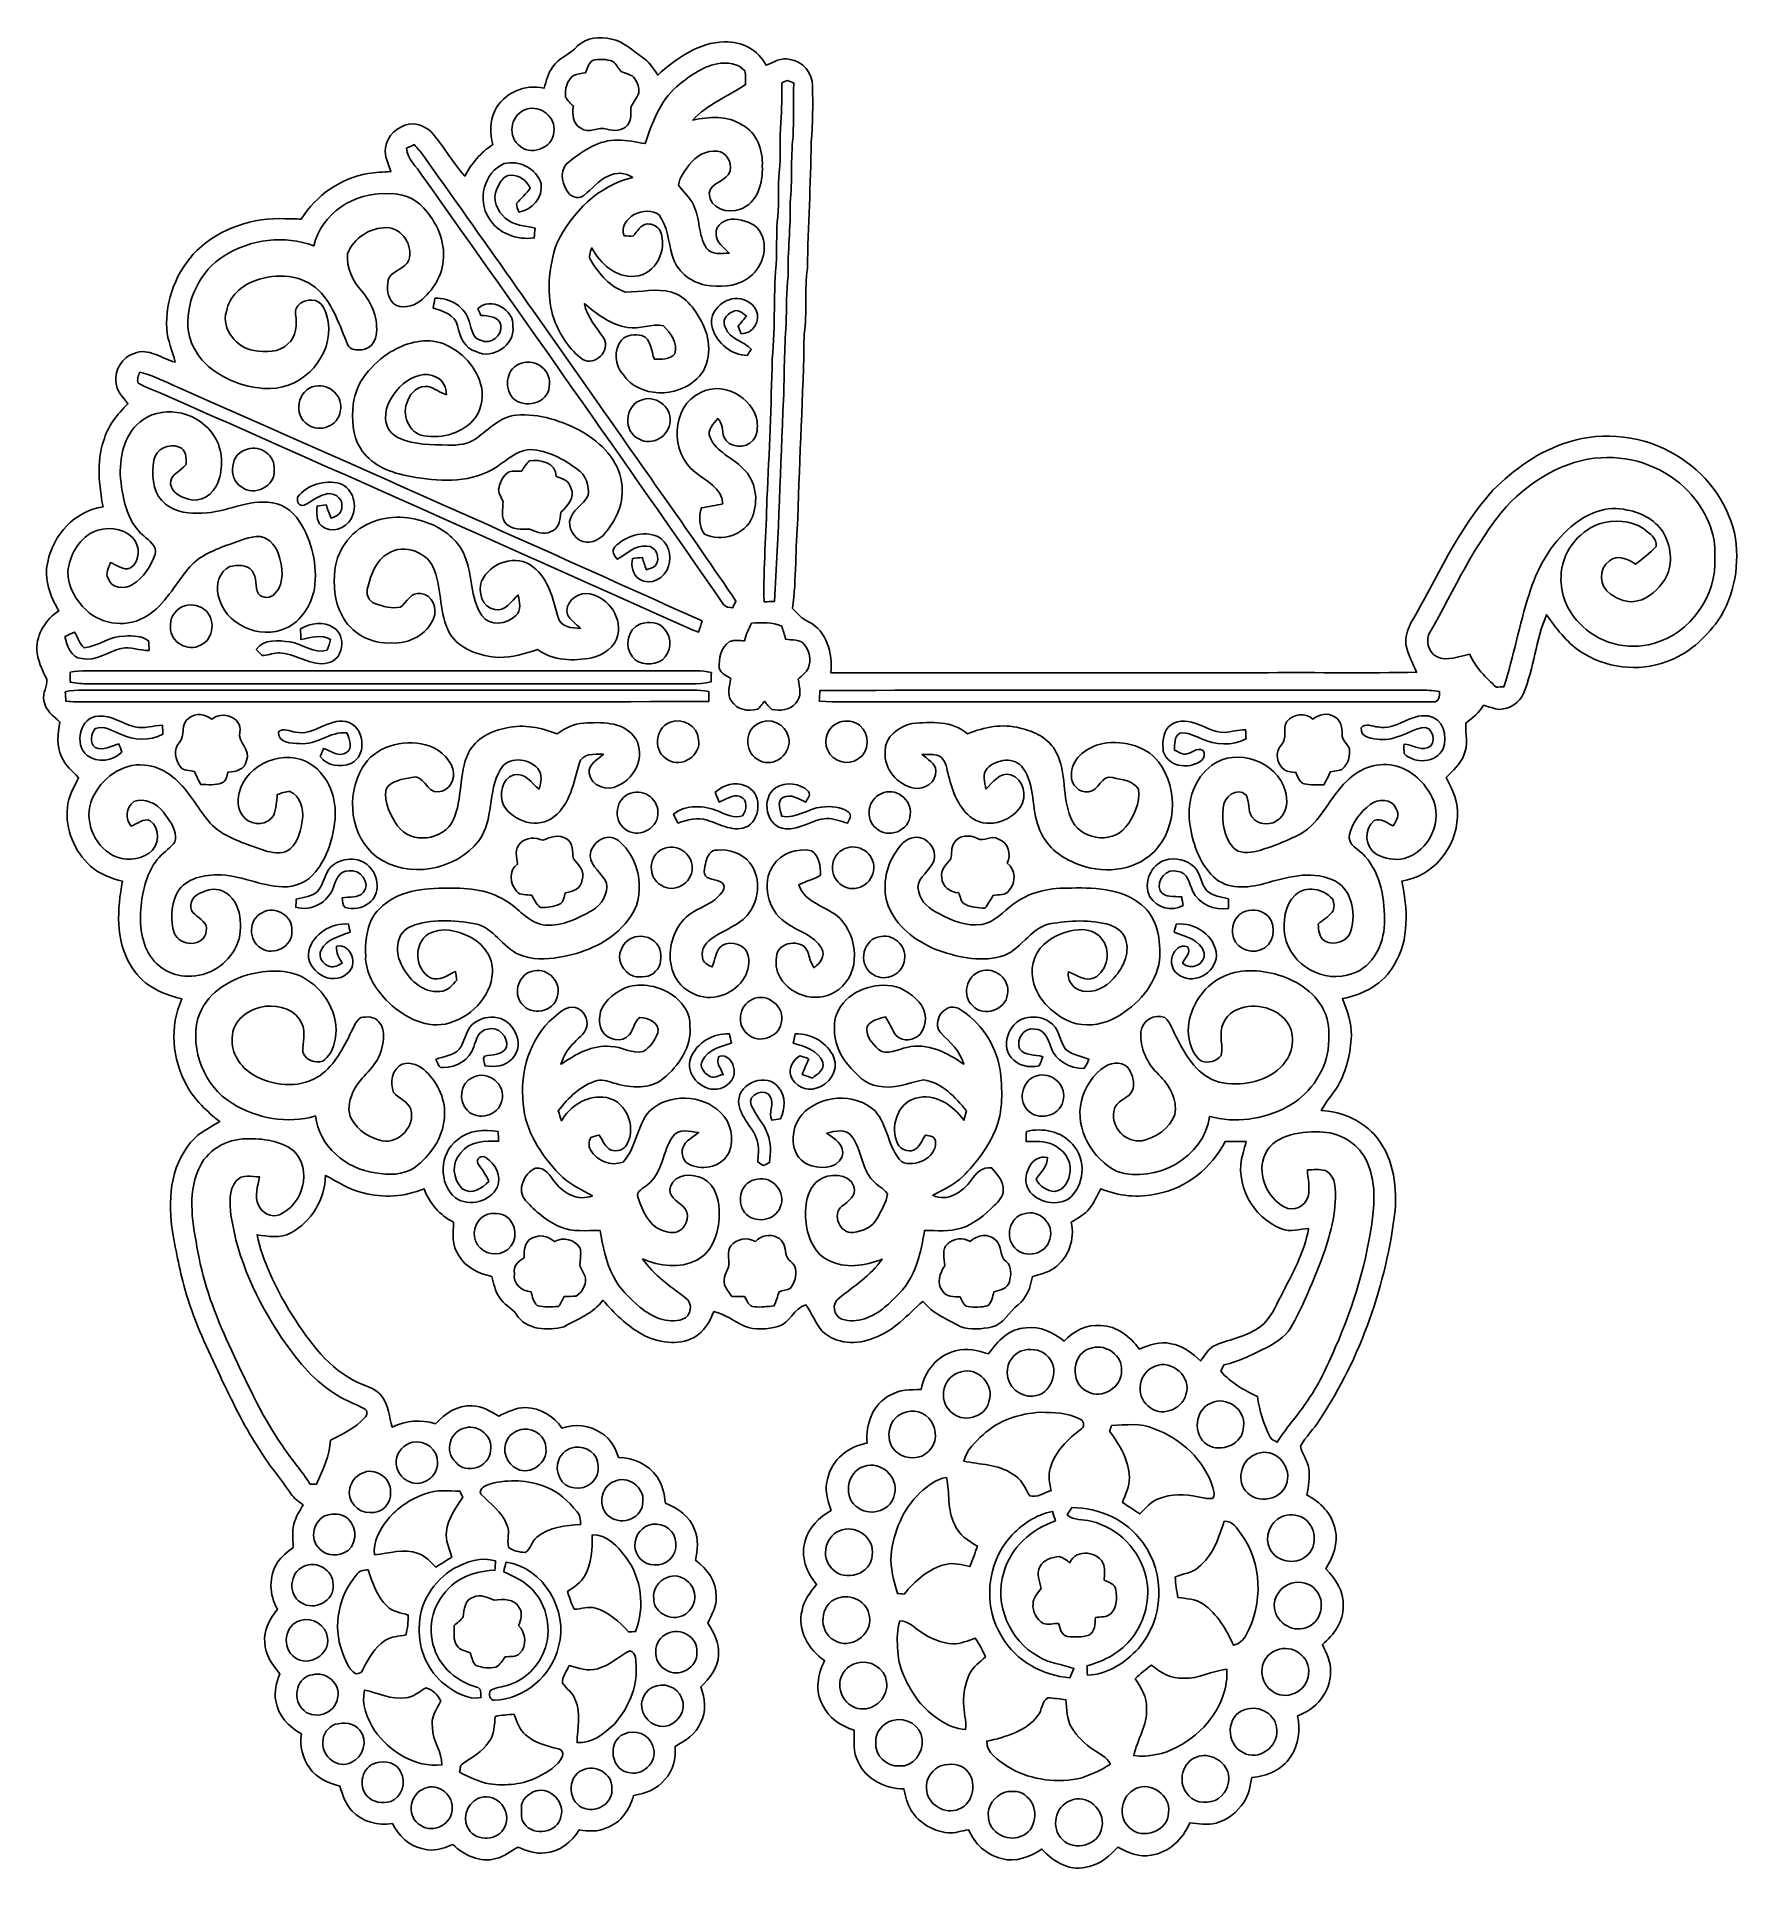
# Model space of a CAD drawing. Header units: centimetres. Extents: x -12.4 to 12.4, y -13.4 to 13.3.
import ezdxf

# ---------------------------------------------------------------- set-up
doc = ezdxf.new("R2010")
doc.units = ezdxf.units.CM
doc.header["$MEASUREMENT"] = 0
doc.layers.add('Camada 1', color=7, linetype='Continuous')

msp = doc.modelspace()

# ---------------------------------------------------------------- linework, layer by layer
at = {"layer": 'Camada 1', "color": 156}
for points, knots in [([(-4.49967, 13.17801), (-4.37161, 13.30571), (-4.17371, 13.31241), (-4.00649, 13.2789), (-4.00649, 13.2789), (-3.8308, 13.24609), (-3.70557, 13.11062), (-3.56093, 13.0175), (-3.56093, 13.0175), (-3.46357, 12.95223), (-3.40042, 12.85134), (-3.33621, 12.75574), (-3.33621, 12.75574), (-3.06246, 12.99386), (-2.7425, 13.23304), (-2.36361, 13.23798), (-2.36361, 13.23798), (-2.11737, 13.24715), (-1.87466, 13.11909), (-1.76106, 12.89719), (-1.76106, 12.89719), (-1.6524, 12.94482), (-1.53775, 13.01432), (-1.41427, 12.98292), (-1.41427, 12.98292), (-1.23084, 12.954), (-1.08408, 12.78254), (-1.08513, 12.59663), (-1.08513, 12.59663), (-1.08338, 12.32464), (-1.07984, 12.05264), (-1.1063, 11.78171), (-1.1063, 11.78171), (-1.11266, 11.16929), (-1.15076, 10.55828), (-1.1617, 9.94621), (-1.1617, 9.94621), (-1.2058, 9.63083), (-1.16028, 9.31086), (-1.2086, 8.99583), (-1.2086, 8.99583), (-1.2199, 8.10153), (-1.27669, 7.20865), (-1.29962, 6.31472), (-1.29962, 6.31472), (-1.33597, 5.87798), (-1.32115, 5.43913), (-1.37583, 5.00415), (-1.37583, 5.00415), (-1.30422, 4.93465), (-1.24107, 4.85104), (-1.14547, 4.81188), (-1.14547, 4.81188), (-0.877, 4.68171), (-0.79233, 4.34833), (-0.82055, 4.07246), (-0.82055, 4.07246), (1.29928, 4.07282), (3.41877, 4.07246), (5.53861, 4.07246), (5.53861, 4.07246), (6.25615, 4.0767), (6.97371, 4.064), (7.6909, 4.07916), (7.6909, 4.07916), (7.63622, 4.21145), (7.56143, 4.33775), (7.53674, 4.48098), (7.53674, 4.48098), (7.52474, 4.58611), (7.55931, 4.69053), (7.60095, 4.78542), (7.60095, 4.78542), (7.99076, 5.43594), (8.28111, 6.15738), (8.80039, 6.72217), (8.80039, 6.72217), (9.1066, 7.03226), (9.4749, 7.29333), (9.89507, 7.42138), (9.89507, 7.42138), (10.41259, 7.58754), (10.9996, 7.51592), (11.46315, 7.23229), (11.46315, 7.23229), (11.88049, 6.98887), (12.19763, 6.57472), (12.30911, 6.10305), (12.30911, 6.10305), (12.39448, 5.66773), (12.3183, 5.19923), (12.07028, 4.82811), (12.07028, 4.82811), (11.88225, 4.5674), (11.63214, 4.34162), (11.32487, 4.23438), (11.32487, 4.23438), (10.91388, 4.07599), (10.42916, 4.13878), (10.0651, 4.38431), (10.0651, 4.38431), (9.86508, 4.5212), (9.71727, 4.71664), (9.58037, 4.91313), (9.58037, 4.91313), (9.42162, 4.54871), (9.39623, 4.13985), (9.24665, 3.77155), (9.24665, 3.77155), (9.18879, 3.63326), (9.04205, 3.54365), (8.89423, 3.53976), (8.89423, 3.53976), (8.8145, 3.54717), (8.74006, 3.57823), (8.66386, 3.59903), (8.66386, 3.59903), (8.60036, 3.49108), (8.50511, 3.41136), (8.40527, 3.33903), (8.40527, 3.33903), (8.39964, 3.18487), (8.44479, 3.0219), (8.3774, 2.87479), (8.3774, 2.87479), (8.32979, 2.73967), (8.21689, 2.64688), (8.11883, 2.54881), (8.11883, 2.54881), (8.21513, 2.37384), (8.30262, 2.18334), (8.28321, 1.97767), (8.28321, 1.97767), (8.27369, 1.53212), (7.92514, 1.10808), (7.47713, 1.04493), (7.47713, 1.04493), (7.56072, 0.64311), (7.58966, 0.19437), (7.3674, -0.17039), (7.3674, -0.17039), (7.21747, -0.45049), (6.91585, -0.60537), (6.61387, -0.66286), (6.61387, -0.66286), (6.68338, -0.83397), (6.74404, -1.01282), (6.74441, -1.19944), (6.74441, -1.19944), (6.73206, -1.45167), (6.67456, -1.70532), (6.54931, -1.92651), (6.54931, -1.92651), (6.4777, -2.05387), (6.37117, -2.15793), (6.30555, -2.28917), (6.30555, -2.28917), (6.59165, -2.30292), (6.8721, -2.42181), (7.07002, -2.62995), (7.07002, -2.62995), (7.3413, -2.92629), (7.40903, -3.3528), (7.37941, -3.74015), (7.37941, -3.74015), (7.24887, -4.81717), (6.88374, -5.8734), (6.28297, -6.77932), (6.28297, -6.77932), (6.20041, -6.91585), (6.07976, -7.02592), (6.00357, -7.16597), (6.00357, -7.16597), (6.02896, -7.27745), (6.1041, -7.37234), (6.12281, -7.48665), (6.12281, -7.48665), (6.14186, -7.61612), (6.12352, -7.7477), (6.09599, -7.87471), (6.09599, -7.87471), (6.29284, -7.97736), (6.46606, -8.15092), (6.50699, -8.37635), (6.50699, -8.37635), (6.5592, -8.57815), (6.4724, -8.77851), (6.37117, -8.94891), (6.37117, -8.94891), (6.51686, -9.08931), (6.63857, -9.2784), (6.62233, -9.48901), (6.62233, -9.48901), (6.63187, -9.71515), (6.48794, -9.90847), (6.32247, -10.04675), (6.32247, -10.04675), (6.37786, -10.17269), (6.45054, -10.29935), (6.4389, -10.44222), (6.4389, -10.44222), (6.4463, -10.73326), (6.22935, -10.99219), (5.96053, -11.08321), (5.96053, -11.08321), (6.00109, -11.28572), (5.98311, -11.50584), (5.85927, -11.67799), (5.85927, -11.67799), (5.73829, -11.8678), (5.51532, -11.96057), (5.29802, -11.97856), (5.29802, -11.97856), (5.26979, -12.10239), (5.25322, -12.23468), (5.18054, -12.34227), (5.18054, -12.34227), (5.08423, -12.48127), (4.94454, -12.59628), (4.77906, -12.64072), (4.77906, -12.64072), (4.65242, -12.67354), (4.52154, -12.65273), (4.39384, -12.6386), (4.39384, -12.6386), (4.29823, -12.87356), (4.09151, -13.06795), (3.83611, -13.10957), (3.83611, -13.10957), (3.66394, -13.1445), (3.49673, -13.07182), (3.34997, -12.98963), (3.34997, -12.98963), (3.23497, -13.1131), (3.10656, -13.23552), (2.93475, -13.27114), (2.93475, -13.27114), (2.67723, -13.35651), (2.41265, -13.21293), (2.24649, -13.01996), (2.24649, -13.01996), (2.07503, -13.12827), (1.86619, -13.22175), (1.66122, -13.15614), (1.66122, -13.15614), (1.44073, -13.10886), (1.26753, -12.94058), (1.18004, -12.73739), (1.18004, -12.73739), (1.0802, -12.75432), (0.98212, -12.78924), (0.88053, -12.78502), (0.88053, -12.78502), (0.66781, -12.75679), (0.46107, -12.6425), (0.34748, -12.45693), (0.34748, -12.45693), (0.28751, -12.36239), (0.26492, -12.25125), (0.24129, -12.14402), (0.24129, -12.14402), (-0.02892, -12.14402), (-0.30902, -12.00572), (-0.42474, -11.75244), (-0.42474, -11.75244), (-0.50411, -11.61167), (-0.47766, -11.44658), (-0.48119, -11.29242), (-0.48119, -11.29242), (-0.67027, -11.22644), (-0.85831, -11.11637), (-0.94014, -10.92446), (-0.94014, -10.92446), (-1.05375, -10.72056), (-1.01035, -10.4782), (-0.91122, -10.27923), (-0.91122, -10.27923), (-1.14793, -10.12718), (-1.30951, -9.83368), (-1.23859, -9.55075), (-1.23859, -9.55075), (-1.21284, -9.40469), (-1.11936, -9.28582), (-1.02729, -9.17504), (-1.02729, -9.17504), (-1.17403, -9.00394), (-1.264, -8.7637), (-1.19203, -8.54109), (-1.19203, -8.54109), (-1.14511, -8.34319), (-0.98565, -8.19784), (-0.81667, -8.09871), (-0.81667, -8.09871), (-0.86571, -7.94807), (-0.92039, -7.78615), (-0.86325, -7.62916), (-0.86325, -7.62916), (-0.8068, -7.35612), (-0.55703, -7.16845), (-0.29245, -7.11904), (-0.29245, -7.11904), (-0.32032, -6.85095), (-0.21061, -6.55109), (0.04092, -6.42549), (0.04092, -6.42549), (0.17638, -6.34259), (0.3376, -6.34364), (0.49072, -6.344), (0.49072, -6.344), (0.54044, -6.08365), (0.72354, -5.84059), (0.99165, -5.78202), (0.99165, -5.78202), (1.15181, -5.72593), (1.3155, -5.78202), (1.47179, -5.82295), (1.47179, -5.82295), (1.59773, -5.63703), (1.77623, -5.45499), (2.01577, -5.44583), (2.01577, -5.44583), (2.22108, -5.41619), (2.41087, -5.51602), (2.56786, -5.63774), (2.56786, -5.63774), (2.70615, -5.49485), (2.89736, -5.38938), (3.10198, -5.41338), (3.10198, -5.41338), (3.33798, -5.41655), (3.52636, -5.57812), (3.6643, -5.75451), (3.6643, -5.75451), (3.80894, -5.69948), (3.96416, -5.63738), (4.1215, -5.67655), (4.1215, -5.67655), (4.2926, -5.70123), (4.42982, -5.81518), (4.55329, -5.92771), (4.55329, -5.92771), (4.61432, -5.84022), (4.66901, -5.73829), (4.77343, -5.69595), (4.77343, -5.69595), (4.99039, -5.6074), (5.23275, -5.57001), (5.42395, -5.42607), (5.42395, -5.42607), (5.57072, -5.31566), (5.63845, -5.1382), (5.7224, -4.98157), (5.7224, -4.98157), (5.87691, -4.66548), (6.0639, -4.35575), (6.12034, -4.00332), (6.12034, -4.00332), (5.98945, -4.0079), (5.85328, -4.06118), (5.72628, -4.00685), (5.72628, -4.00685), (5.30754, -3.84703), (5.03344, -3.34503), (5.1696, -2.90936), (5.1696, -2.90936), (5.18442, -2.85326), (5.19923, -2.79717), (5.21299, -2.74109), (5.21299, -2.74109), (5.1114, -2.73861), (5.00979, -2.73897), (4.90855, -2.74002), (4.90855, -2.74002), (4.7124, -3.12278), (4.34586, -3.42053), (3.919, -3.49849), (3.919, -3.49849), (3.64666, -3.56481), (3.3602, -3.53201), (3.10303, -3.42477), (3.10303, -3.42477), (3.05187, -3.52319), (3.00672, -3.6262), (2.93687, -3.71369), (2.93687, -3.71369), (2.86666, -3.80188), (2.76506, -3.8548), (2.67088, -3.91195), (2.67088, -3.91195), (2.73297, -4.15783), (2.63313, -4.43089), (2.42675, -4.57694), (2.42675, -4.57694), (2.33327, -4.64643), (2.2165, -4.66831), (2.1075, -4.70217), (2.1075, -4.70217), (2.08421, -4.85563), (2.02635, -5.0119), (1.90076, -5.1114), (1.90076, -5.1114), (1.76883, -5.21229), (1.69403, -5.38938), (1.52188, -5.43243), (1.52188, -5.43243), (1.37159, -5.46522), (1.2065, -5.48181), (1.05974, -5.42642), (1.05974, -5.42642), (0.86783, -5.32095), (0.65792, -5.23662), (0.51611, -5.06201), (0.51611, -5.06201), (0.29316, -5.25426), (0.09489, -5.49416), (-0.1919, -5.59364), (-0.1919, -5.59364), (-0.43532, -5.69665), (-0.74507, -5.68501), (-0.94402, -5.49663), (-0.94402, -5.49663), (-1.04386, -5.38198), (-1.09361, -5.23416), (-1.18356, -5.11245), (-1.18356, -5.11245), (-1.3596, -5.16183), (-1.41076, -5.37774), (-1.5882, -5.42571), (-1.5882, -5.42571), (-1.74554, -5.46805), (-1.92229, -5.48252), (-2.0768, -5.4222), (-2.0768, -5.4222), (-2.22215, -5.34775), (-2.35761, -5.24932), (-2.51848, -5.20982), (-2.51848, -5.20982), (-2.58339, -5.35515), (-2.66206, -5.50686), (-2.80846, -5.58517), (-2.80846, -5.58517), (-3.04517, -5.71112), (-3.33728, -5.65996), (-3.56588, -5.54002), (-3.56588, -5.54002), (-3.78566, -5.41548), (-3.96662, -5.23309), (-4.13244, -5.04472), (-4.13244, -5.04472), (-4.27107, -5.23662), (-4.49896, -5.31671), (-4.69723, -5.42924), (-4.69723, -5.42924), (-4.93148, -5.49556), (-5.24862, -5.47792), (-5.3915, -5.24968), (-5.3915, -5.24968), (-5.45994, -5.15408), (-5.57564, -5.10504), (-5.63667, -5.00345), (-5.63667, -5.00345), (-5.69911, -4.91348), (-5.71994, -4.80447), (-5.74428, -4.70041), (-5.74428, -4.70041), (-5.93478, -4.65912), (-6.12739, -4.56917), (-6.22723, -4.39349), (-6.22723, -4.39349), (-6.32848, -4.25272), (-6.31225, -4.07317), (-6.30166, -3.91018), (-6.30166, -3.91018), (-6.50487, -3.81387), (-6.65091, -3.63255), (-6.73169, -3.42618), (-6.73169, -3.42618), (-7.01145, -3.54153), (-7.32437, -3.56729), (-7.61646, -3.48262), (-7.61646, -3.48262), (-7.81685, -3.44382), (-7.98407, -3.32317), (-8.16292, -3.23285), (-8.16292, -3.23285), (-8.17174, -3.5747), (-8.36612, -3.90384), (-8.66704, -4.06717), (-8.66704, -4.06717), (-8.81944, -4.14972), (-8.99618, -4.11938), (-9.15846, -4.09327), (-9.15846, -4.09327), (-9.07273, -4.48556), (-8.89212, -4.85034), (-8.68927, -5.1943), (-8.68927, -5.1943), (-8.4462, -5.58305), (-8.1735, -5.98382), (-7.76005, -6.20713), (-7.76005, -6.20713), (-7.61824, -6.28755), (-7.43338, -6.30943), (-7.33354, -6.45125), (-7.33354, -6.45125), (-7.245, -6.58035), (-7.24146, -6.7437), (-7.19313, -6.88903), (-7.19313, -6.88903), (-6.99628, -6.79662), (-6.77509, -6.76875), (-6.56695, -6.84072), (-6.56695, -6.84072), (-6.43078, -6.69183), (-6.2417, -6.56624), (-6.03179, -6.57895), (-6.03179, -6.57895), (-5.88822, -6.57718), (-5.76615, -6.66326), (-5.64515, -6.72958), (-5.64515, -6.72958), (-5.52167, -6.66996), (-5.39396, -6.60576), (-5.25426, -6.60293), (-5.25426, -6.60293), (-5.04331, -6.61317), (-4.84328, -6.72641), (-4.72792, -6.90386), (-4.72792, -6.90386), (-4.53707, -6.84072), (-4.32118, -6.85658), (-4.15466, -6.97512), (-4.15466, -6.97512), (-4.02412, -7.05238), (-3.95323, -7.19172), (-3.90348, -7.32966), (-3.90348, -7.32966), (-3.68864, -7.33636), (-3.46709, -7.42914), (-3.34539, -7.61259), (-3.34539, -7.61259), (-3.26531, -7.72337), (-3.24131, -7.86095), (-3.22474, -7.99358), (-3.22474, -7.99358), (-3.04587, -8.06555), (-2.87019, -8.1862), (-2.80105, -8.37423), (-2.80105, -8.37423), (-2.73755, -8.51641), (-2.76014, -8.67587), (-2.78623, -8.82402), (-2.78623, -8.82402), (-2.61937, -8.94574), (-2.47721, -9.132), (-2.48603, -9.34826), (-2.48603, -9.34826), (-2.47721, -9.48937), (-2.55198, -9.6146), (-2.6095, -9.73771), (-2.6095, -9.73771), (-2.51882, -9.87319), (-2.43521, -10.02629), (-2.45251, -10.19527), (-2.45251, -10.19527), (-2.45745, -10.38401), (-2.58092, -10.53818), (-2.71144, -10.66236), (-2.71144, -10.66236), (-2.64724, -10.82957), (-2.62678, -11.02147), (-2.71463, -11.18481), (-2.71463, -11.18481), (-2.78129, -11.3485), (-2.93404, -11.44729), (-3.08363, -11.52735), (-3.08363, -11.52735), (-3.07092, -11.69916), (-3.10832, -11.88154), (-3.23144, -12.00925), (-3.23144, -12.00925), (-3.34186, -12.14966), (-3.51613, -12.21139), (-3.68618, -12.24138), (-3.68618, -12.24138), (-3.74015, -12.44564), (-3.87349, -12.63967), (-4.08057, -12.71023), (-4.08057, -12.71023), (-4.20441, -12.7709), (-4.34374, -12.76103), (-4.47604, -12.74163), (-4.47604, -12.74163), (-4.5854, -12.91802), (-4.76215, -13.06159), (-4.97628, -13.07465), (-4.97628, -13.07465), (-5.11245, -13.09546), (-5.23875, -13.0383), (-5.36292, -12.9935), (-5.36292, -12.9935), (-5.47404, -13.04008), (-5.56294, -13.13461), (-5.68607, -13.15649), (-5.68607, -13.15649), (-5.91431, -13.22317), (-6.14961, -13.11063), (-6.3126, -12.9533), (-6.3126, -12.9533), (-6.45407, -13.00973), (-6.61034, -13.06795), (-6.76205, -13.01009), (-6.76205, -13.01009), (-6.95678, -12.97164), (-7.10177, -12.81923), (-7.19101, -12.64954), (-7.19101, -12.64954), (-7.40268, -12.68871), (-7.62494, -12.61991), (-7.77628, -12.46716), (-7.77628, -12.46716), (-7.87364, -12.36909), (-7.91351, -12.23291), (-7.95372, -12.10486), (-7.95372, -12.10486), (-8.11952, -12.06076), (-8.28957, -11.99127), (-8.39187, -11.84592), (-8.39187, -11.84592), (-8.49347, -11.70164), (-8.54321, -11.51995), (-8.51358, -11.34497), (-8.51358, -11.34497), (-8.69703, -11.24761), (-8.85648, -11.07863), (-8.88435, -10.86555), (-8.88435, -10.86555), (-8.91751, -10.73221), (-8.86953, -10.60026), (-8.82826, -10.47503), (-8.82826, -10.47503), (-8.93339, -10.34238), (-9.04098, -10.19527), (-9.04627, -10.01923), (-9.04627, -10.01923), (-9.0625, -9.83755), (-8.97149, -9.67139), (-8.86142, -9.53487), (-8.86142, -9.53487), (-8.98137, -9.32992), (-8.99265, -9.05369), (-8.8586, -8.85296), (-8.8586, -8.85296), (-8.80039, -8.76406), (-8.71396, -8.7002), (-8.63211, -8.63528), (-8.63211, -8.63528), (-8.63458, -8.50652), (-8.65434, -8.37318), (-8.60813, -8.24971), (-8.60813, -8.24971), (-8.58026, -8.16715), (-8.53016, -8.09449), (-8.48924, -8.01828), (-8.48924, -8.01828), (-8.55203, -7.9689), (-8.62153, -7.92444), (-8.66668, -7.85707), (-8.66668, -7.85707), (-8.80498, -7.6447), (-8.97607, -7.45559), (-9.10766, -7.2383), (-9.10766, -7.2383), (-9.32391, -6.91479), (-9.49078, -6.56271), (-9.66293, -6.21454), (-9.66293, -6.21454), (-9.83932, -5.8286), (-10.03053, -5.44724), (-10.15858, -5.04155), (-10.15858, -5.04155), (-10.25525, -4.75438), (-10.30639, -4.45557), (-10.36848, -4.15995), (-10.36848, -4.15995), (-10.44715, -3.70874), (-10.45386, -3.19829), (-10.16881, -2.81305), (-10.16881, -2.81305), (-10.05769, -2.64159), (-9.87143, -2.54916), (-9.70033, -2.45039), (-9.70033, -2.45039), (-9.88341, -2.29941), (-10.06827, -2.13888), (-10.17905, -1.92475), (-10.17905, -1.92475), (-10.39459, -1.54515), (-10.43022, -1.0661), (-10.25102, -0.66533), (-10.25102, -0.66533), (-10.55123, -0.60218), (-10.8518, -0.44803), (-10.99961, -0.16686), (-10.99961, -0.16686), (-11.22186, 0.19543), (-11.18588, 0.64065), (-11.11426, 1.04104), (-11.11426, 1.04104), (-11.28006, 1.08725), (-11.4494, 1.1444), (-11.57851, 1.26364), (-11.57851, 1.26364), (-11.80853, 1.47672), (-11.94928, 1.7967), (-11.91224, 2.11242), (-11.91224, 2.11242), (-11.90412, 2.27117), (-11.81699, 2.4077), (-11.74997, 2.54669), (-11.74997, 2.54669), (-11.84168, 2.63983), (-11.94646, 2.72661), (-11.99691, 2.8508), (-11.99691, 2.8508), (-12.07875, 3.00743), (-12.04983, 3.18947), (-12.02125, 3.35562), (-12.02125, 3.35562), (-12.12249, 3.43817), (-12.23715, 3.52953), (-12.25409, 3.66923), (-12.25409, 3.66923), (-12.27772, 3.77613), (-12.20257, 3.87561), (-12.21387, 3.98003), (-12.21387, 3.98003), (-12.2816, 4.11585), (-12.34828, 4.25555), (-12.35886, 4.40972), (-12.35886, 4.40972), (-12.35957, 4.63832), (-12.22868, 4.84752), (-12.0396, 4.97028), (-12.0396, 4.97028), (-12.15989, 5.18266), (-12.26396, 5.43243), (-12.19799, 5.67972), (-12.19799, 5.67972), (-12.12391, 6.07659), (-11.80253, 6.42126), (-11.39613, 6.48122), (-11.39613, 6.48122), (-11.45011, 6.79626), (-11.49562, 7.12752), (-11.38802, 7.43725), (-11.38802, 7.43725), (-11.33228, 7.65174), (-11.19011, 7.82672), (-11.03347, 7.97736), (-11.03347, 7.97736), (-11.10544, 8.07366), (-11.20387, 8.16751), (-11.20775, 8.29591), (-11.20775, 8.29591), (-11.22644, 8.4723), (-11.11814, 8.66034), (-10.94422, 8.7122), (-10.94422, 8.7122), (-10.73432, 8.80109), (-10.54452, 8.62999), (-10.34732, 8.5859), (-10.34732, 8.5859), (-10.38577, 8.74712), (-10.46056, 8.90023), (-10.47009, 9.06744), (-10.47009, 9.06744), (-10.49443, 9.48724), (-10.32651, 9.90987), (-10.03229, 10.20797), (-10.03229, 10.20797), (-9.69186, 10.53076), (-9.21278, 10.68916), (-8.74747, 10.66834), (-8.74747, 10.66834), (-8.67057, 10.66765), (-8.59331, 10.66518), (-8.5164, 10.66235), (-8.5164, 10.66235), (-8.30262, 11.00419), (-7.94455, 11.25748), (-7.5452, 11.32487), (-7.5452, 11.32487), (-7.43513, 11.34286), (-7.32367, 11.34638), (-7.21254, 11.35379), (-7.21254, 11.35379), (-7.24958, 11.46421), (-7.31307, 11.57604), (-7.29121, 11.69634), (-7.29121, 11.69634), (-7.27428, 11.87414), (-7.11624, 12.00784), (-6.94901, 12.04418), (-6.94901, 12.04418), (-6.81426, 12.06429), (-6.67878, 11.99515), (-6.59482, 11.89177), (-6.59482, 11.89177), (-6.43183, 11.69916), (-6.30731, 11.47726), (-6.14045, 11.28783), (-6.14045, 11.28783), (-6.03919, 11.4681), (-5.90868, 11.63249), (-5.73263, 11.74467), (-5.73263, 11.74467), (-5.76791, 11.9066), (-5.78167, 12.08263), (-5.70123, 12.23433), (-5.70123, 12.23433), (-5.58058, 12.49574), (-5.26204, 12.62979), (-4.98722, 12.56452), (-4.98722, 12.56452), (-4.95406, 12.6693), (-4.93041, 12.78113), (-4.86339, 12.87144), (-4.86339, 12.87144), (-4.77202, 13.00656), (-4.60798, 13.05947), (-4.49967, 13.17801)], [0, 0, 0, 0, 0.00478469, 0.00478469, 0.00478469, 0.00478469, 0.00956938, 0.00956938, 0.00956938, 0.00956938, 0.01435407, 0.01435407, 0.01435407, 0.01435407, 0.01913876, 0.01913876, 0.01913876, 0.01913876, 0.02392344, 0.02392344, 0.02392344, 0.02392344, 0.02870813, 0.02870813, 0.02870813, 0.02870813, 0.03349282, 0.03349282, 0.03349282, 0.03349282, 0.03827751, 0.03827751, 0.03827751, 0.03827751, 0.0430622, 0.0430622, 0.0430622, 0.0430622, 0.04784689, 0.04784689, 0.04784689, 0.04784689, 0.05263158, 0.05263158, 0.05263158, 0.05263158, 0.05741627, 0.05741627, 0.05741627, 0.05741627, 0.06220096, 0.06220096, 0.06220096, 0.06220096, 0.06698565, 0.06698565, 0.06698565, 0.06698565, 0.07177033, 0.07177033, 0.07177033, 0.07177033, 0.07655502, 0.07655502, 0.07655502, 0.07655502, 0.08133971, 0.08133971, 0.08133971, 0.08133971, 0.0861244, 0.0861244, 0.0861244, 0.0861244, 0.09090909, 0.09090909, 0.09090909, 0.09090909, 0.09569378, 0.09569378, 0.09569378, 0.09569378, 0.10047847, 0.10047847, 0.10047847, 0.10047847, 0.10526316, 0.10526316, 0.10526316, 0.10526316, 0.11004785, 0.11004785, 0.11004785, 0.11004785, 0.11483254, 0.11483254, 0.11483254, 0.11483254, 0.11961722, 0.11961722, 0.11961722, 0.11961722, 0.12440191, 0.12440191, 0.12440191, 0.12440191, 0.1291866, 0.1291866, 0.1291866, 0.1291866, 0.13397129, 0.13397129, 0.13397129, 0.13397129, 0.13875598, 0.13875598, 0.13875598, 0.13875598, 0.14354067, 0.14354067, 0.14354067, 0.14354067, 0.14832536, 0.14832536, 0.14832536, 0.14832536, 0.15311005, 0.15311005, 0.15311005, 0.15311005, 0.15789474, 0.15789474, 0.15789474, 0.15789474, 0.16267943, 0.16267943, 0.16267943, 0.16267943, 0.16746411, 0.16746411, 0.16746411, 0.16746411, 0.1722488, 0.1722488, 0.1722488, 0.1722488, 0.17703349, 0.17703349, 0.17703349, 0.17703349, 0.18181818, 0.18181818, 0.18181818, 0.18181818, 0.18660287, 0.18660287, 0.18660287, 0.18660287, 0.19138756, 0.19138756, 0.19138756, 0.19138756, 0.19617225, 0.19617225, 0.19617225, 0.19617225, 0.20095694, 0.20095694, 0.20095694, 0.20095694, 0.20574163, 0.20574163, 0.20574163, 0.20574163, 0.21052632, 0.21052632, 0.21052632, 0.21052632, 0.215311, 0.215311, 0.215311, 0.215311, 0.22009569, 0.22009569, 0.22009569, 0.22009569, 0.22488038, 0.22488038, 0.22488038, 0.22488038, 0.22966507, 0.22966507, 0.22966507, 0.22966507, 0.23444976, 0.23444976, 0.23444976, 0.23444976, 0.23923445, 0.23923445, 0.23923445, 0.23923445, 0.24401914, 0.24401914, 0.24401914, 0.24401914, 0.24880383, 0.24880383, 0.24880383, 0.24880383, 0.25358852, 0.25358852, 0.25358852, 0.25358852, 0.25837321, 0.25837321, 0.25837321, 0.25837321, 0.26315789, 0.26315789, 0.26315789, 0.26315789, 0.26794258, 0.26794258, 0.26794258, 0.26794258, 0.27272727, 0.27272727, 0.27272727, 0.27272727, 0.27751196, 0.27751196, 0.27751196, 0.27751196, 0.28229665, 0.28229665, 0.28229665, 0.28229665, 0.28708134, 0.28708134, 0.28708134, 0.28708134, 0.29186603, 0.29186603, 0.29186603, 0.29186603, 0.29665072, 0.29665072, 0.29665072, 0.29665072, 0.30143541, 0.30143541, 0.30143541, 0.30143541, 0.3062201, 0.3062201, 0.3062201, 0.3062201, 0.31100478, 0.31100478, 0.31100478, 0.31100478, 0.31578947, 0.31578947, 0.31578947, 0.31578947, 0.32057416, 0.32057416, 0.32057416, 0.32057416, 0.32535885, 0.32535885, 0.32535885, 0.32535885, 0.33014354, 0.33014354, 0.33014354, 0.33014354, 0.33492823, 0.33492823, 0.33492823, 0.33492823, 0.33971292, 0.33971292, 0.33971292, 0.33971292, 0.34449761, 0.34449761, 0.34449761, 0.34449761, 0.3492823, 0.3492823, 0.3492823, 0.3492823, 0.35406699, 0.35406699, 0.35406699, 0.35406699, 0.35885167, 0.35885167, 0.35885167, 0.35885167, 0.36363636, 0.36363636, 0.36363636, 0.36363636, 0.36842105, 0.36842105, 0.36842105, 0.36842105, 0.37320574, 0.37320574, 0.37320574, 0.37320574, 0.37799043, 0.37799043, 0.37799043, 0.37799043, 0.38277512, 0.38277512, 0.38277512, 0.38277512, 0.38755981, 0.38755981, 0.38755981, 0.38755981, 0.3923445, 0.3923445, 0.3923445, 0.3923445, 0.39712919, 0.39712919, 0.39712919, 0.39712919, 0.40191388, 0.40191388, 0.40191388, 0.40191388, 0.40669856, 0.40669856, 0.40669856, 0.40669856, 0.41148325, 0.41148325, 0.41148325, 0.41148325, 0.41626794, 0.41626794, 0.41626794, 0.41626794, 0.42105263, 0.42105263, 0.42105263, 0.42105263, 0.42583732, 0.42583732, 0.42583732, 0.42583732, 0.43062201, 0.43062201, 0.43062201, 0.43062201, 0.4354067, 0.4354067, 0.4354067, 0.4354067, 0.44019139, 0.44019139, 0.44019139, 0.44019139, 0.44497608, 0.44497608, 0.44497608, 0.44497608, 0.44976077, 0.44976077, 0.44976077, 0.44976077, 0.45454545, 0.45454545, 0.45454545, 0.45454545, 0.45933014, 0.45933014, 0.45933014, 0.45933014, 0.46411483, 0.46411483, 0.46411483, 0.46411483, 0.46889952, 0.46889952, 0.46889952, 0.46889952, 0.47368421, 0.47368421, 0.47368421, 0.47368421, 0.4784689, 0.4784689, 0.4784689, 0.4784689, 0.48325359, 0.48325359, 0.48325359, 0.48325359, 0.48803828, 0.48803828, 0.48803828, 0.48803828, 0.49282297, 0.49282297, 0.49282297, 0.49282297, 0.49760766, 0.49760766, 0.49760766, 0.49760766, 0.50239234, 0.50239234, 0.50239234, 0.50239234, 0.50717703, 0.50717703, 0.50717703, 0.50717703, 0.51196172, 0.51196172, 0.51196172, 0.51196172, 0.51674641, 0.51674641, 0.51674641, 0.51674641, 0.5215311, 0.5215311, 0.5215311, 0.5215311, 0.52631579, 0.52631579, 0.52631579, 0.52631579, 0.53110048, 0.53110048, 0.53110048, 0.53110048, 0.53588517, 0.53588517, 0.53588517, 0.53588517, 0.54066986, 0.54066986, 0.54066986, 0.54066986, 0.54545455, 0.54545455, 0.54545455, 0.54545455, 0.55023923, 0.55023923, 0.55023923, 0.55023923, 0.55502392, 0.55502392, 0.55502392, 0.55502392, 0.55980861, 0.55980861, 0.55980861, 0.55980861, 0.5645933, 0.5645933, 0.5645933, 0.5645933, 0.56937799, 0.56937799, 0.56937799, 0.56937799, 0.57416268, 0.57416268, 0.57416268, 0.57416268, 0.57894737, 0.57894737, 0.57894737, 0.57894737, 0.58373206, 0.58373206, 0.58373206, 0.58373206, 0.58851675, 0.58851675, 0.58851675, 0.58851675, 0.59330144, 0.59330144, 0.59330144, 0.59330144, 0.59808612, 0.59808612, 0.59808612, 0.59808612, 0.60287081, 0.60287081, 0.60287081, 0.60287081, 0.6076555, 0.6076555, 0.6076555, 0.6076555, 0.61244019, 0.61244019, 0.61244019, 0.61244019, 0.61722488, 0.61722488, 0.61722488, 0.61722488, 0.62200957, 0.62200957, 0.62200957, 0.62200957, 0.62679426, 0.62679426, 0.62679426, 0.62679426, 0.63157895, 0.63157895, 0.63157895, 0.63157895, 0.63636364, 0.63636364, 0.63636364, 0.63636364, 0.64114833, 0.64114833, 0.64114833, 0.64114833, 0.64593301, 0.64593301, 0.64593301, 0.64593301, 0.6507177, 0.6507177, 0.6507177, 0.6507177, 0.65550239, 0.65550239, 0.65550239, 0.65550239, 0.66028708, 0.66028708, 0.66028708, 0.66028708, 0.66507177, 0.66507177, 0.66507177, 0.66507177, 0.66985646, 0.66985646, 0.66985646, 0.66985646, 0.67464115, 0.67464115, 0.67464115, 0.67464115, 0.67942584, 0.67942584, 0.67942584, 0.67942584, 0.68421053, 0.68421053, 0.68421053, 0.68421053, 0.68899522, 0.68899522, 0.68899522, 0.68899522, 0.6937799, 0.6937799, 0.6937799, 0.6937799, 0.69856459, 0.69856459, 0.69856459, 0.69856459, 0.70334928, 0.70334928, 0.70334928, 0.70334928, 0.70813397, 0.70813397, 0.70813397, 0.70813397, 0.71291866, 0.71291866, 0.71291866, 0.71291866, 0.71770335, 0.71770335, 0.71770335, 0.71770335, 0.72248804, 0.72248804, 0.72248804, 0.72248804, 0.72727273, 0.72727273, 0.72727273, 0.72727273, 0.73205742, 0.73205742, 0.73205742, 0.73205742, 0.73684211, 0.73684211, 0.73684211, 0.73684211, 0.74162679, 0.74162679, 0.74162679, 0.74162679, 0.74641148, 0.74641148, 0.74641148, 0.74641148, 0.75119617, 0.75119617, 0.75119617, 0.75119617, 0.75598086, 0.75598086, 0.75598086, 0.75598086, 0.76076555, 0.76076555, 0.76076555, 0.76076555, 0.76555024, 0.76555024, 0.76555024, 0.76555024, 0.77033493, 0.77033493, 0.77033493, 0.77033493, 0.77511962, 0.77511962, 0.77511962, 0.77511962, 0.77990431, 0.77990431, 0.77990431, 0.77990431, 0.784689, 0.784689, 0.784689, 0.784689, 0.78947368, 0.78947368, 0.78947368, 0.78947368, 0.79425837, 0.79425837, 0.79425837, 0.79425837, 0.79904306, 0.79904306, 0.79904306, 0.79904306, 0.80382775, 0.80382775, 0.80382775, 0.80382775, 0.80861244, 0.80861244, 0.80861244, 0.80861244, 0.81339713, 0.81339713, 0.81339713, 0.81339713, 0.81818182, 0.81818182, 0.81818182, 0.81818182, 0.82296651, 0.82296651, 0.82296651, 0.82296651, 0.8277512, 0.8277512, 0.8277512, 0.8277512, 0.83253589, 0.83253589, 0.83253589, 0.83253589, 0.83732057, 0.83732057, 0.83732057, 0.83732057, 0.84210526, 0.84210526, 0.84210526, 0.84210526, 0.84688995, 0.84688995, 0.84688995, 0.84688995, 0.85167464, 0.85167464, 0.85167464, 0.85167464, 0.85645933, 0.85645933, 0.85645933, 0.85645933, 0.86124402, 0.86124402, 0.86124402, 0.86124402, 0.86602871, 0.86602871, 0.86602871, 0.86602871, 0.8708134, 0.8708134, 0.8708134, 0.8708134, 0.87559809, 0.87559809, 0.87559809, 0.87559809, 0.88038278, 0.88038278, 0.88038278, 0.88038278, 0.88516746, 0.88516746, 0.88516746, 0.88516746, 0.88995215, 0.88995215, 0.88995215, 0.88995215, 0.89473684, 0.89473684, 0.89473684, 0.89473684, 0.89952153, 0.89952153, 0.89952153, 0.89952153, 0.90430622, 0.90430622, 0.90430622, 0.90430622, 0.90909091, 0.90909091, 0.90909091, 0.90909091, 0.9138756, 0.9138756, 0.9138756, 0.9138756, 0.91866029, 0.91866029, 0.91866029, 0.91866029, 0.92344498, 0.92344498, 0.92344498, 0.92344498, 0.92822967, 0.92822967, 0.92822967, 0.92822967, 0.93301435, 0.93301435, 0.93301435, 0.93301435, 0.93779904, 0.93779904, 0.93779904, 0.93779904, 0.94258373, 0.94258373, 0.94258373, 0.94258373, 0.94736842, 0.94736842, 0.94736842, 0.94736842, 0.95215311, 0.95215311, 0.95215311, 0.95215311, 0.9569378, 0.9569378, 0.9569378, 0.9569378, 0.96172249, 0.96172249, 0.96172249, 0.96172249, 0.96650718, 0.96650718, 0.96650718, 0.96650718, 0.97129187, 0.97129187, 0.97129187, 0.97129187, 0.97607656, 0.97607656, 0.97607656, 0.97607656, 0.98086124, 0.98086124, 0.98086124, 0.98086124, 0.98564593, 0.98564593, 0.98564593, 0.98564593, 0.99043062, 0.99043062, 0.99043062, 0.99043062, 1, 1, 1, 1]), ([(-3.06139, 12.58605), (-3.06139, 12.58605), (-3.06139, 12.58605), (-3.06139, 12.58605), (-3.06139, 12.58605), (-3.30517, 12.37332), (-3.42053, 12.059), (-3.51649, 11.75914), (-3.51649, 11.75914), (-3.64912, 11.78242), (-3.78178, 11.8117), (-3.91688, 11.80958), (-3.91688, 11.80958), (-4.18499, 11.8184), (-4.41819, 11.65718), (-4.61997, 11.49914), (-4.61997, 11.49914), (-4.7632, 11.40882), (-4.7385, 11.20457), (-4.65807, 11.07863), (-4.65807, 11.07863), (-4.61751, 10.99008), (-4.49262, 10.94351), (-4.41077, 11.0056), (-4.41077, 11.0056), (-4.29294, 11.09839), (-4.19876, 11.22467), (-4.05765, 11.28571), (-4.05765, 11.28571), (-3.94088, 11.34674), (-3.80683, 11.34321), (-3.6978, 11.26701), (-3.6978, 11.26701), (-4.19417, 11.15236), (-4.58752, 10.75866), (-4.80165, 10.30957), (-4.80165, 10.30957), (-4.92512, 9.95891), (-4.96111, 9.56098), (-4.84187, 9.20396), (-4.84187, 9.20396), (-4.75684, 8.98066), (-4.62068, 8.76688), (-4.4256, 8.62435), (-4.4256, 8.62435), (-4.24427, 8.5164), (-4.02166, 8.75276), (-4.11868, 8.93233), (-4.11868, 8.93233), (-4.22592, 9.09178), (-4.36562, 9.23712), (-4.40195, 9.43327), (-4.40195, 9.43327), (-4.2164, 9.28263), (-4.01884, 9.12354), (-3.77437, 9.08931), (-3.77437, 9.08931), (-3.59938, 9.05333), (-3.42547, 9.15458), (-3.2512, 9.10978), (-3.2512, 9.10978), (-3.14466, 9.00818), (-3.04165, 8.85684), (-3.08751, 8.70267), (-3.08751, 8.70267), (-3.16547, 8.62365), (-3.28153, 8.62188), (-3.3849, 8.62682), (-3.3849, 8.62682), (-3.43217, 8.74501), (-3.42793, 8.91681), (-3.56622, 8.97113), (-3.56622, 8.97113), (-3.66747, 8.99089), (-3.78848, 8.98807), (-3.86186, 8.9041), (-3.86186, 8.9041), (-3.98215, 8.76194), (-3.96063, 8.53792), (-3.83857, 8.40316), (-3.83857, 8.40316), (-3.60009, 8.05814), (-3.05611, 8.06661), (-2.76684, 8.33966), (-2.76684, 8.33966), (-2.55093, 8.54216), (-2.55658, 8.88823), (-2.6804, 9.138), (-2.6804, 9.138), (-2.78165, 9.33026), (-2.91429, 9.53769), (-3.13584, 9.6019), (-3.13584, 9.6019), (-3.35492, 9.66011), (-3.5821, 9.60331), (-3.8033, 9.60154), (-3.8033, 9.60154), (-4.02624, 9.67105), (-4.18535, 9.86437), (-4.30494, 10.05593), (-4.30494, 10.05593), (-4.35292, 10.11413), (-4.31236, 10.18398), (-4.29436, 10.24501), (-4.29436, 10.24501), (-4.17054, 10.01818), (-3.94582, 9.80828), (-3.66959, 9.8312), (-3.66959, 9.8312), (-3.36373, 9.85414), (-3.18276, 10.2235), (-3.30164, 10.49266), (-3.30164, 10.49266), (-3.33798, 10.55899), (-3.41665, 10.59532), (-3.49037, 10.5918), (-3.49037, 10.5918), (-3.58775, 10.58121), (-3.62866, 10.48103), (-3.6904, 10.41929), (-3.6904, 10.41929), (-3.7352, 10.41364), (-3.78037, 10.41823), (-3.82517, 10.41964), (-3.82517, 10.41964), (-3.91089, 10.69128), (-3.51119, 10.86767), (-3.31611, 10.72479), (-3.31611, 10.72479), (-3.19122, 10.55546), (-3.18099, 10.33321), (-3.1249, 10.13636), (-3.1249, 10.13636), (-3.06563, 9.91411), (-2.8649, 9.74689), (-2.6423, 9.70315), (-2.6423, 9.70315), (-2.43874, 9.66927), (-2.21368, 9.67493), (-2.03834, 9.79663), (-2.03834, 9.79663), (-1.81151, 9.93457), (-1.70992, 10.26406), (-1.85702, 10.49337), (-1.85702, 10.49337), (-1.93815, 10.61014), (-2.08879, 10.6493), (-2.2225, 10.66341), (-2.2225, 10.66341), (-2.34562, 10.66482), (-2.50401, 10.58615), (-2.48673, 10.44257), (-2.48673, 10.44257), (-2.49132, 10.31839), (-2.36996, 10.2489), (-2.29622, 10.16776), (-2.29622, 10.16776), (-2.40841, 10.1674), (-2.55869, 10.13283), (-2.6296, 10.24678), (-2.6296, 10.24678), (-2.75307, 10.43199), (-2.71568, 10.67329), (-2.81657, 10.86838), (-2.81657, 10.86838), (-2.86631, 10.97985), (-2.96686, 11.05464), (-3.03213, 11.15518), (-3.03213, 11.15518), (-3.02436, 11.27019), (-2.93933, 11.35909), (-2.87725, 11.44975), (-2.87725, 11.44975), (-2.78799, 11.58063), (-2.63102, 11.66283), (-2.4719, 11.65048), (-2.4719, 11.65048), (-2.34068, 11.63884), (-2.25212, 11.48715), (-2.28353, 11.36543), (-2.28353, 11.36543), (-2.32233, 11.20316), (-2.56222, 11.21163), (-2.58655, 11.03982), (-2.58655, 11.03982), (-2.59291, 10.82004), (-2.30752, 10.7322), (-2.1343, 10.80558), (-2.1343, 10.80558), (-1.8856, 10.89413), (-1.80481, 11.19116), (-1.8168, 11.43), (-1.8168, 11.43), (-1.80304, 11.66213), (-1.89652, 11.92071), (-2.11172, 12.0343), (-2.11172, 12.0343), (-2.32621, 12.16906), (-2.59009, 12.14895), (-2.82751, 12.10204), (-2.82751, 12.10204), (-2.61055, 12.32675), (-2.3181, 12.44952), (-2.05951, 12.61638), (-2.05951, 12.61638), (-2.06021, 12.68236), (-2.05387, 12.74973), (-2.06903, 12.8143), (-2.06903, 12.8143), (-2.16605, 12.92895), (-2.33257, 12.94482), (-2.47156, 12.91942), (-2.47156, 12.91942), (-2.69699, 12.8718), (-2.88819, 12.73139), (-3.06139, 12.58605)], [0, 0, 0, 0, 0.01818182, 0.01818182, 0.01818182, 0.01818182, 0.03636364, 0.03636364, 0.03636364, 0.03636364, 0.05454545, 0.05454545, 0.05454545, 0.05454545, 0.07272727, 0.07272727, 0.07272727, 0.07272727, 0.09090909, 0.09090909, 0.09090909, 0.09090909, 0.10909091, 0.10909091, 0.10909091, 0.10909091, 0.12727273, 0.12727273, 0.12727273, 0.12727273, 0.14545455, 0.14545455, 0.14545455, 0.14545455, 0.16363636, 0.16363636, 0.16363636, 0.16363636, 0.18181818, 0.18181818, 0.18181818, 0.18181818, 0.2, 0.2, 0.2, 0.2, 0.21818182, 0.21818182, 0.21818182, 0.21818182, 0.23636364, 0.23636364, 0.23636364, 0.23636364, 0.25454545, 0.25454545, 0.25454545, 0.25454545, 0.27272727, 0.27272727, 0.27272727, 0.27272727, 0.29090909, 0.29090909, 0.29090909, 0.29090909, 0.30909091, 0.30909091, 0.30909091, 0.30909091, 0.32727273, 0.32727273, 0.32727273, 0.32727273, 0.34545455, 0.34545455, 0.34545455, 0.34545455, 0.36363636, 0.36363636, 0.36363636, 0.36363636, 0.38181818, 0.38181818, 0.38181818, 0.38181818, 0.4, 0.4, 0.4, 0.4, 0.41818182, 0.41818182, 0.41818182, 0.41818182, 0.43636364, 0.43636364, 0.43636364, 0.43636364, 0.45454545, 0.45454545, 0.45454545, 0.45454545, 0.47272727, 0.47272727, 0.47272727, 0.47272727, 0.49090909, 0.49090909, 0.49090909, 0.49090909, 0.50909091, 0.50909091, 0.50909091, 0.50909091, 0.52727273, 0.52727273, 0.52727273, 0.52727273, 0.54545455, 0.54545455, 0.54545455, 0.54545455, 0.56363636, 0.56363636, 0.56363636, 0.56363636, 0.58181818, 0.58181818, 0.58181818, 0.58181818, 0.6, 0.6, 0.6, 0.6, 0.61818182, 0.61818182, 0.61818182, 0.61818182, 0.63636364, 0.63636364, 0.63636364, 0.63636364, 0.65454545, 0.65454545, 0.65454545, 0.65454545, 0.67272727, 0.67272727, 0.67272727, 0.67272727, 0.69090909, 0.69090909, 0.69090909, 0.69090909, 0.70909091, 0.70909091, 0.70909091, 0.70909091, 0.72727273, 0.72727273, 0.72727273, 0.72727273, 0.74545455, 0.74545455, 0.74545455, 0.74545455, 0.76363636, 0.76363636, 0.76363636, 0.76363636, 0.78181818, 0.78181818, 0.78181818, 0.78181818, 0.8, 0.8, 0.8, 0.8, 0.81818182, 0.81818182, 0.81818182, 0.81818182, 0.83636364, 0.83636364, 0.83636364, 0.83636364, 0.85454545, 0.85454545, 0.85454545, 0.85454545, 0.87272727, 0.87272727, 0.87272727, 0.87272727, 0.89090909, 0.89090909, 0.89090909, 0.89090909, 0.90909091, 0.90909091, 0.90909091, 0.90909091, 0.92727273, 0.92727273, 0.92727273, 0.92727273, 0.94545455, 0.94545455, 0.94545455, 0.94545455, 0.96363636, 0.96363636, 0.96363636, 0.96363636, 1, 1, 1, 1]), ([(-4.28554, 12.96811), (-4.28554, 12.96811), (-4.28554, 12.96811), (-4.28554, 12.96811), (-4.28554, 12.96811), (-4.34092, 12.92331), (-4.36209, 12.85275), (-4.38643, 12.7889), (-4.38643, 12.7889), (-4.44465, 12.78043), (-4.50461, 12.77338), (-4.55753, 12.74692), (-4.55753, 12.74692), (-4.65878, 12.68271), (-4.68558, 12.54794), (-4.67359, 12.43647), (-4.67359, 12.43647), (-4.64819, 12.38285), (-4.60128, 12.34439), (-4.56177, 12.30136), (-4.56177, 12.30136), (-4.58116, 12.1867), (-4.56917, 12.04382), (-4.45452, 11.98279), (-4.45452, 11.98279), (-4.3374, 11.8946), (-4.20088, 12.0149), (-4.07528, 11.97115), (-4.07528, 11.97115), (-3.97403, 11.93658), (-3.85127, 11.94364), (-3.77506, 12.02724), (-3.77506, 12.02724), (-3.7084, 12.10239), (-3.73415, 12.20752), (-3.72215, 12.29854), (-3.72215, 12.29854), (-3.68687, 12.36591), (-3.63361, 12.42483), (-3.61244, 12.49927), (-3.61244, 12.49927), (-3.60398, 12.56982), (-3.62866, 12.64179), (-3.66676, 12.7), (-3.66676, 12.7), (-3.71157, 12.77231), (-3.80753, 12.76949), (-3.87278, 12.81324), (-3.87278, 12.81324), (-3.91266, 12.85804), (-3.93912, 12.91483), (-3.98673, 12.95187), (-3.98673, 12.95187), (-4.08023, 12.99104), (-4.18818, 12.98927), (-4.28554, 12.96811)], [0, 0, 0, 0, 0.06666667, 0.06666667, 0.06666667, 0.06666667, 0.13333333, 0.13333333, 0.13333333, 0.13333333, 0.2, 0.2, 0.2, 0.2, 0.26666667, 0.26666667, 0.26666667, 0.26666667, 0.33333333, 0.33333333, 0.33333333, 0.33333333, 0.4, 0.4, 0.4, 0.4, 0.46666667, 0.46666667, 0.46666667, 0.46666667, 0.53333333, 0.53333333, 0.53333333, 0.53333333, 0.6, 0.6, 0.6, 0.6, 0.66666667, 0.66666667, 0.66666667, 0.66666667, 0.73333333, 0.73333333, 0.73333333, 0.73333333, 0.8, 0.8, 0.8, 0.8, 0.86666667, 0.86666667, 0.86666667, 0.86666667, 1, 1, 1, 1]), ([(-1.53212, 12.64461), (-1.53212, 12.64461), (-1.53212, 12.64461), (-1.53212, 12.64461), (-1.53212, 12.64461), (-1.53599, 12.45164), (-1.52893, 12.25867), (-1.54586, 12.06641), (-1.54586, 12.06641), (-1.56739, 11.82616), (-1.54586, 11.58416), (-1.56951, 11.34392), (-1.56951, 11.34392), (-1.59103, 11.12872), (-1.5688, 10.91141), (-1.59278, 10.69657), (-1.59278, 10.69657), (-1.615, 10.49478), (-1.60443, 10.29158), (-1.60901, 10.08909), (-1.60901, 10.08909), (-1.65593, 9.60508), (-1.62594, 9.11647), (-1.67145, 8.63211), (-1.67145, 8.63211), (-1.68663, 7.95408), (-1.71414, 7.27638), (-1.74871, 6.59906), (-1.74871, 6.59906), (-1.75612, 6.09988), (-1.80516, 5.60175), (-1.79, 5.10187), (-1.79, 5.10187), (-1.74025, 5.10329), (-1.69087, 5.10504), (-1.64112, 5.10716), (-1.64112, 5.10716), (-1.57409, 6.08471), (-1.55716, 7.06508), (-1.50671, 8.04333), (-1.50671, 8.04333), (-1.49577, 8.40809), (-1.4993, 8.77358), (-1.4679, 9.13694), (-1.4679, 9.13694), (-1.46614, 9.37189), (-1.46649, 9.60684), (-1.44073, 9.84037), (-1.44073, 9.84037), (-1.44814, 10.19457), (-1.4037, 10.54699), (-1.4104, 10.90118), (-1.4104, 10.90118), (-1.37795, 11.21798), (-1.40757, 11.53724), (-1.36913, 11.85333), (-1.36913, 11.85333), (-1.35995, 12.11509), (-1.36735, 12.37755), (-1.35784, 12.63932), (-1.35784, 12.63932), (-1.37936, 12.64884), (-1.42239, 12.66789), (-1.44392, 12.67741), (-1.44392, 12.67741), (-1.46578, 12.6693), (-1.50988, 12.65272), (-1.53212, 12.64461)], [0, 0, 0, 0, 0.05555556, 0.05555556, 0.05555556, 0.05555556, 0.11111111, 0.11111111, 0.11111111, 0.11111111, 0.16666667, 0.16666667, 0.16666667, 0.16666667, 0.22222222, 0.22222222, 0.22222222, 0.22222222, 0.27777778, 0.27777778, 0.27777778, 0.27777778, 0.33333333, 0.33333333, 0.33333333, 0.33333333, 0.38888889, 0.38888889, 0.38888889, 0.38888889, 0.44444444, 0.44444444, 0.44444444, 0.44444444, 0.5, 0.5, 0.5, 0.5, 0.55555556, 0.55555556, 0.55555556, 0.55555556, 0.61111111, 0.61111111, 0.61111111, 0.61111111, 0.66666667, 0.66666667, 0.66666667, 0.66666667, 0.72222222, 0.72222222, 0.72222222, 0.72222222, 0.77777778, 0.77777778, 0.77777778, 0.77777778, 0.83333333, 0.83333333, 0.83333333, 0.83333333, 0.88888889, 0.88888889, 0.88888889, 0.88888889, 1, 1, 1, 1]), ([(-5.24087, 12.25902), (-5.24087, 12.25902), (-5.24087, 12.25902), (-5.24087, 12.25902), (-5.24087, 12.25902), (-5.45535, 12.20152), (-5.53154, 11.89425), (-5.36363, 11.74573), (-5.36363, 11.74573), (-5.19888, 11.56757), (-4.86127, 11.68611), (-4.84575, 11.92882), (-4.84575, 11.92882), (-4.81153, 12.14296), (-5.03731, 12.32393), (-5.24087, 12.25902)], [0, 0, 0, 0, 0.2, 0.2, 0.2, 0.2, 0.4, 0.4, 0.4, 0.4, 0.6, 0.6, 0.6, 0.6, 1, 1, 1, 1]), ([(-6.98394, 11.69458), (-6.98394, 11.69458), (-6.98394, 11.69458), (-6.98394, 11.69458), (-6.98394, 11.69458), (-6.97547, 11.53442), (-6.84072, 11.42787), (-6.76205, 11.29947), (-6.76205, 11.29947), (-5.29025, 9.22867), (-3.82905, 7.14974), (-2.37808, 5.06411), (-2.37808, 5.06411), (-2.35091, 5.0186), (-2.29446, 5.02425), (-2.2493, 5.01368), (-2.2493, 5.01368), (-2.23273, 5.04647), (-2.2158, 5.07929), (-2.19886, 5.11174), (-2.19886, 5.11174), (-2.84514, 6.06953), (-3.5193, 7.00899), (-4.17971, 7.95725), (-4.17971, 7.95725), (-5.03449, 9.17081), (-5.88644, 10.38647), (-6.74933, 11.59439), (-6.74933, 11.59439), (-6.7878, 11.64695), (-6.83083, 11.69634), (-6.87458, 11.74467), (-6.87458, 11.74467), (-6.90174, 11.73233), (-6.95642, 11.70693), (-6.98394, 11.69458)], [0, 0, 0, 0, 0.1, 0.1, 0.1, 0.1, 0.2, 0.2, 0.2, 0.2, 0.3, 0.3, 0.3, 0.3, 0.4, 0.4, 0.4, 0.4, 0.5, 0.5, 0.5, 0.5, 0.6, 0.6, 0.6, 0.6, 0.7, 0.7, 0.7, 0.7, 0.8, 0.8, 0.8, 0.8, 1, 1, 1, 1]), ([(-5.79154, 10.6807), (-5.79154, 10.6807), (-5.79154, 10.6807), (-5.79154, 10.6807), (-5.79154, 10.6807), (-5.66032, 10.45457), (-5.38198, 10.35367), (-5.13045, 10.38895), (-5.13045, 10.38895), (-5.12655, 10.43657), (-5.12234, 10.48419), (-5.1188, 10.53182), (-5.1188, 10.53182), (-5.26591, 10.56534), (-5.43382, 10.56781), (-5.55096, 10.67611), (-5.55096, 10.67611), (-5.66807, 10.77771), (-5.7464, 10.95445), (-5.6716, 11.10297), (-5.6716, 11.10297), (-5.63209, 11.18834), (-5.57883, 11.30158), (-5.4684, 11.29911), (-5.4684, 11.29911), (-5.34423, 11.30546), (-5.2398, 11.22115), (-5.18795, 11.11355), (-5.18795, 11.11355), (-5.24651, 11.031), (-5.322, 10.96327), (-5.38833, 10.88743), (-5.38833, 10.88743), (-5.38938, 10.84367), (-5.36751, 10.80381), (-5.35481, 10.76289), (-5.35481, 10.76289), (-5.16395, 10.79005), (-4.99533, 10.98337), (-5.03166, 11.17987), (-5.03166, 11.17987), (-5.09798, 11.39542), (-5.35374, 11.5263), (-5.56789, 11.4681), (-5.56789, 11.4681), (-5.85893, 11.34392), (-5.96194, 10.94104), (-5.79154, 10.6807)], [0, 0, 0, 0, 0.07692308, 0.07692308, 0.07692308, 0.07692308, 0.15384615, 0.15384615, 0.15384615, 0.15384615, 0.23076923, 0.23076923, 0.23076923, 0.23076923, 0.30769231, 0.30769231, 0.30769231, 0.30769231, 0.38461538, 0.38461538, 0.38461538, 0.38461538, 0.46153846, 0.46153846, 0.46153846, 0.46153846, 0.53846154, 0.53846154, 0.53846154, 0.53846154, 0.61538462, 0.61538462, 0.61538462, 0.61538462, 0.69230769, 0.69230769, 0.69230769, 0.69230769, 0.76923077, 0.76923077, 0.76923077, 0.76923077, 0.84615385, 0.84615385, 0.84615385, 0.84615385, 1, 1, 1, 1]), ([(-8.33331, 10.27359), (-8.33331, 10.27359), (-8.33331, 10.27359), (-8.33331, 10.27359), (-8.33331, 10.27359), (-8.75594, 10.43622), (-9.25617, 10.36778), (-9.63717, 10.13001), (-9.63717, 10.13001), (-9.97832, 9.91164), (-10.18081, 9.50312), (-10.16353, 9.1006), (-10.16353, 9.1006), (-10.14729, 8.84025), (-9.99137, 8.60495), (-9.7797, 8.45925), (-9.7797, 8.45925), (-9.54546, 8.28992), (-9.25512, 8.19961), (-8.9669, 8.1989), (-8.9669, 8.1989), (-8.48183, 8.20878), (-8.04686, 8.67903), (-8.12518, 9.16904), (-8.12518, 9.16904), (-8.14528, 9.2971), (-8.19996, 9.49289), (-8.36259, 9.48443), (-8.36259, 9.48443), (-8.47725, 9.49889), (-8.62188, 9.40435), (-8.5986, 9.2777), (-8.5986, 9.2777), (-8.57073, 9.12847), (-8.59119, 8.95561), (-8.70832, 8.84802), (-8.70832, 8.84802), (-8.83673, 8.72066), (-9.03639, 8.72877), (-9.20221, 8.75205), (-9.20221, 8.75205), (-9.45444, 8.79792), (-9.68021, 9.05933), (-9.60366, 9.32144), (-9.60366, 9.32144), (-9.56168, 9.53769), (-9.38141, 9.70209), (-9.17892, 9.77159), (-9.17892, 9.77159), (-8.878, 9.88201), (-8.49947, 9.85872), (-8.26064, 9.62589), (-8.26064, 9.62589), (-8.04545, 9.4114), (-7.95972, 9.11189), (-7.84119, 8.84061), (-7.84119, 8.84061), (-7.80908, 8.75347), (-7.70502, 8.76018), (-7.62916, 8.76476), (-7.62916, 8.76476), (-7.52298, 8.77005), (-7.44573, 8.87271), (-7.42809, 8.97043), (-7.42809, 8.97043), (-7.38928, 9.20362), (-7.48383, 9.43997), (-7.63658, 9.6139), (-7.63658, 9.6139), (-7.76922, 9.76136), (-7.86236, 9.95715), (-7.84119, 10.15929), (-7.84119, 10.15929), (-7.75757, 10.38647), (-7.51451, 10.54276), (-7.27428, 10.53888), (-7.27428, 10.53888), (-7.04919, 10.53006), (-6.88092, 10.27465), (-6.95466, 10.06439), (-6.95466, 10.06439), (-7.00722, 9.93916), (-7.16667, 9.92187), (-7.24005, 9.81604), (-7.24005, 9.81604), (-7.27321, 9.70633), (-7.27287, 9.57473), (-7.21006, 9.47525), (-7.21006, 9.47525), (-7.12752, 9.35355), (-6.94619, 9.37648), (-6.83401, 9.44033), (-6.83401, 9.44033), (-6.62869, 9.58003), (-6.4777, 9.80545), (-6.45159, 10.05487), (-6.45159, 10.05487), (-6.42055, 10.34026), (-6.54755, 10.62248), (-6.74158, 10.82674), (-6.74158, 10.82674), (-6.87175, 10.97455), (-7.07178, 11.04758), (-7.26687, 11.03065), (-7.26687, 11.03065), (-7.73535, 11.06064), (-8.22889, 10.74455), (-8.33331, 10.27359)], [0, 0, 0, 0, 0.03571429, 0.03571429, 0.03571429, 0.03571429, 0.07142857, 0.07142857, 0.07142857, 0.07142857, 0.10714286, 0.10714286, 0.10714286, 0.10714286, 0.14285714, 0.14285714, 0.14285714, 0.14285714, 0.17857143, 0.17857143, 0.17857143, 0.17857143, 0.21428571, 0.21428571, 0.21428571, 0.21428571, 0.25, 0.25, 0.25, 0.25, 0.28571429, 0.28571429, 0.28571429, 0.28571429, 0.32142857, 0.32142857, 0.32142857, 0.32142857, 0.35714286, 0.35714286, 0.35714286, 0.35714286, 0.39285714, 0.39285714, 0.39285714, 0.39285714, 0.42857143, 0.42857143, 0.42857143, 0.42857143, 0.46428571, 0.46428571, 0.46428571, 0.46428571, 0.5, 0.5, 0.5, 0.5, 0.53571429, 0.53571429, 0.53571429, 0.53571429, 0.57142857, 0.57142857, 0.57142857, 0.57142857, 0.60714286, 0.60714286, 0.60714286, 0.60714286, 0.64285714, 0.64285714, 0.64285714, 0.64285714, 0.67857143, 0.67857143, 0.67857143, 0.67857143, 0.71428571, 0.71428571, 0.71428571, 0.71428571, 0.75, 0.75, 0.75, 0.75, 0.78571429, 0.78571429, 0.78571429, 0.78571429, 0.82142857, 0.82142857, 0.82142857, 0.82142857, 0.85714286, 0.85714286, 0.85714286, 0.85714286, 0.89285714, 0.89285714, 0.89285714, 0.89285714, 0.92857143, 0.92857143, 0.92857143, 0.92857143, 1, 1, 1, 1]), ([(-6.59799, 9.37012), (-6.59799, 9.37012), (-6.59799, 9.37012), (-6.59799, 9.37012), (-6.59799, 9.37012), (-6.46007, 9.3218), (-6.27909, 9.27734), (-6.24416, 9.11083), (-6.24416, 9.11083), (-6.21312, 8.9549), (-6.14291, 8.78522), (-5.97534, 8.73689), (-5.97534, 8.73689), (-5.73334, 8.61695), (-5.41019, 8.8272), (-5.43913, 9.1006), (-5.43913, 9.1006), (-5.41479, 9.34437), (-5.77144, 9.54651), (-5.94854, 9.36025), (-5.94854, 9.36025), (-5.93794, 9.33626), (-5.91643, 9.28828), (-5.90549, 9.26394), (-5.90549, 9.26394), (-5.79825, 9.25407), (-5.64761, 9.25265), (-5.61481, 9.12354), (-5.61481, 9.12354), (-5.58799, 8.96513), (-5.76579, 8.82932), (-5.91114, 8.90376), (-5.91114, 8.90376), (-6.02826, 8.9355), (-6.04307, 9.06603), (-6.07236, 9.1641), (-6.07236, 9.1641), (-6.12386, 9.38388), (-6.35458, 9.52605), (-6.57331, 9.51194), (-6.57331, 9.51194), (-6.58247, 9.46502), (-6.59058, 9.41775), (-6.59799, 9.37012)], [0, 0, 0, 0, 0.08333333, 0.08333333, 0.08333333, 0.08333333, 0.16666667, 0.16666667, 0.16666667, 0.16666667, 0.25, 0.25, 0.25, 0.25, 0.33333333, 0.33333333, 0.33333333, 0.33333333, 0.41666667, 0.41666667, 0.41666667, 0.41666667, 0.5, 0.5, 0.5, 0.5, 0.58333333, 0.58333333, 0.58333333, 0.58333333, 0.66666667, 0.66666667, 0.66666667, 0.66666667, 0.75, 0.75, 0.75, 0.75, 0.83333333, 0.83333333, 0.83333333, 0.83333333, 1, 1, 1, 1]), ([(-2.5407, 9.07308), (-2.5407, 9.07308), (-2.5407, 9.07308), (-2.5407, 9.07308), (-2.5407, 9.07308), (-2.47297, 8.8593), (-2.26447, 8.68186), (-2.03517, 8.6815), (-2.03517, 8.6815), (-2.02035, 8.70443), (-1.99143, 8.74994), (-1.9766, 8.77252), (-1.9766, 8.77252), (-2.08774, 8.89387), (-2.28881, 8.91433), (-2.35196, 9.08226), (-2.35196, 9.08226), (-2.4077, 9.17328), (-2.34138, 9.28475), (-2.24825, 9.31474), (-2.24825, 9.31474), (-2.17382, 9.36589), (-2.10502, 9.29181), (-2.04505, 9.25407), (-2.04505, 9.25407), (-2.08633, 9.20467), (-2.12794, 9.15564), (-2.16923, 9.10624), (-2.16923, 9.10624), (-2.15793, 9.07908), (-2.13571, 9.02441), (-2.12478, 8.99724), (-2.12478, 8.99724), (-1.95297, 8.99159), (-1.83303, 9.18703), (-1.90394, 9.34014), (-1.90394, 9.34014), (-1.9632, 9.45268), (-2.09515, 9.52394), (-2.22179, 9.50771), (-2.22179, 9.50771), (-2.42076, 9.48689), (-2.61301, 9.2784), (-2.5407, 9.07308)], [0, 0, 0, 0, 0.08333333, 0.08333333, 0.08333333, 0.08333333, 0.16666667, 0.16666667, 0.16666667, 0.16666667, 0.25, 0.25, 0.25, 0.25, 0.33333333, 0.33333333, 0.33333333, 0.33333333, 0.41666667, 0.41666667, 0.41666667, 0.41666667, 0.5, 0.5, 0.5, 0.5, 0.58333333, 0.58333333, 0.58333333, 0.58333333, 0.66666667, 0.66666667, 0.66666667, 0.66666667, 0.75, 0.75, 0.75, 0.75, 0.83333333, 0.83333333, 0.83333333, 0.83333333, 1, 1, 1, 1]), ([(-7.21642, 8.73266), (-7.21642, 8.73266), (-7.21642, 8.73266), (-7.21642, 8.73266), (-7.21642, 8.73266), (-7.48629, 8.56438), (-7.72195, 8.29591), (-7.76181, 7.97065), (-7.76181, 7.97065), (-7.77769, 7.75616), (-7.77804, 7.52228), (-7.65703, 7.3346), (-7.65703, 7.3346), (-7.51733, 7.10282), (-7.25063, 6.99065), (-6.99628, 6.93632), (-6.99628, 6.93632), (-6.60822, 6.85799), (-6.18666, 6.81672), (-5.81518, 6.98429), (-5.81518, 6.98429), (-5.59717, 7.07918), (-5.43594, 7.29826), (-5.18583, 7.31414), (-5.18583, 7.31414), (-4.9336, 7.30462), (-4.7057, 7.17408), (-4.50497, 7.03085), (-4.50497, 7.03085), (-4.3815, 6.94796), (-4.32576, 6.7885), (-4.34798, 6.64457), (-4.34798, 6.64457), (-4.41783, 6.50558), (-4.59105, 6.43183), (-4.61539, 6.26709), (-4.61539, 6.26709), (-4.62774, 6.12634), (-4.51414, 5.98063), (-4.37091, 5.96688), (-4.37091, 5.96688), (-4.28096, 5.96299), (-4.19311, 6.00569), (-4.12962, 6.06777), (-4.12962, 6.06777), (-3.93912, 6.27167), (-3.81212, 6.55601), (-3.86045, 6.83894), (-3.86045, 6.83894), (-3.90701, 7.16068), (-4.15678, 7.40903), (-4.42453, 7.5692), (-4.42453, 7.5692), (-4.7191, 7.72829), (-5.05459, 7.8426), (-5.39326, 7.81473), (-5.39326, 7.81473), (-5.62468, 7.7918), (-5.78872, 7.61293), (-5.96477, 7.48135), (-5.96477, 7.48135), (-6.08436, 7.38998), (-6.23887, 7.37729), (-6.38386, 7.37588), (-6.38386, 7.37588), (-6.62128, 7.39104), (-6.87, 7.37622), (-7.09083, 7.48064), (-7.09083, 7.48064), (-7.20407, 7.52544), (-7.28909, 7.63905), (-7.2898, 7.76216), (-7.2898, 7.76216), (-7.30355, 7.96254), (-7.17656, 8.14175), (-7.03403, 8.26946), (-7.03403, 8.26946), (-6.9035, 8.37423), (-6.7123, 8.45678), (-6.55319, 8.36541), (-6.55319, 8.36541), (-6.45089, 8.32484), (-6.40749, 8.21231), (-6.40574, 8.1093), (-6.40574, 8.1093), (-6.4971, 8.14387), (-6.57789, 8.20102), (-6.67032, 8.2317), (-6.67032, 8.2317), (-6.80437, 8.2483), (-6.92502, 8.14846), (-6.9677, 8.0264), (-6.9677, 8.0264), (-7.06472, 7.83378), (-6.95959, 7.55297), (-6.73559, 7.51487), (-6.73559, 7.51487), (-6.4643, 7.4669), (-6.1535, 7.55614), (-5.9824, 7.78087), (-5.9824, 7.78087), (-5.88822, 7.92162), (-5.85823, 8.10542), (-5.90937, 8.26769), (-5.90937, 8.26769), (-5.99086, 8.55168), (-6.22687, 8.78346), (-6.50769, 8.8713), (-6.50769, 8.8713), (-6.75075, 8.93303), (-7.00687, 8.85966), (-7.21642, 8.73266)], [0, 0, 0, 0, 0.03448276, 0.03448276, 0.03448276, 0.03448276, 0.06896552, 0.06896552, 0.06896552, 0.06896552, 0.10344828, 0.10344828, 0.10344828, 0.10344828, 0.13793103, 0.13793103, 0.13793103, 0.13793103, 0.17241379, 0.17241379, 0.17241379, 0.17241379, 0.20689655, 0.20689655, 0.20689655, 0.20689655, 0.24137931, 0.24137931, 0.24137931, 0.24137931, 0.27586207, 0.27586207, 0.27586207, 0.27586207, 0.31034483, 0.31034483, 0.31034483, 0.31034483, 0.34482759, 0.34482759, 0.34482759, 0.34482759, 0.37931034, 0.37931034, 0.37931034, 0.37931034, 0.4137931, 0.4137931, 0.4137931, 0.4137931, 0.44827586, 0.44827586, 0.44827586, 0.44827586, 0.48275862, 0.48275862, 0.48275862, 0.48275862, 0.51724138, 0.51724138, 0.51724138, 0.51724138, 0.55172414, 0.55172414, 0.55172414, 0.55172414, 0.5862069, 0.5862069, 0.5862069, 0.5862069, 0.62068966, 0.62068966, 0.62068966, 0.62068966, 0.65517241, 0.65517241, 0.65517241, 0.65517241, 0.68965517, 0.68965517, 0.68965517, 0.68965517, 0.72413793, 0.72413793, 0.72413793, 0.72413793, 0.75862069, 0.75862069, 0.75862069, 0.75862069, 0.79310345, 0.79310345, 0.79310345, 0.79310345, 0.82758621, 0.82758621, 0.82758621, 0.82758621, 0.86206897, 0.86206897, 0.86206897, 0.86206897, 0.89655172, 0.89655172, 0.89655172, 0.89655172, 0.93103448, 0.93103448, 0.93103448, 0.93103448, 1, 1, 1, 1]), ([(-5.316, 8.56721), (-5.316, 8.56721), (-5.316, 8.56721), (-5.316, 8.56721), (-5.316, 8.56721), (-5.53191, 8.51817), (-5.576, 8.21689), (-5.44405, 8.06555), (-5.44405, 8.06555), (-5.28214, 7.90046), (-4.93394, 7.97701), (-4.91208, 8.22818), (-4.91208, 8.22818), (-4.86409, 8.44938), (-5.1068, 8.65116), (-5.316, 8.56721)], [0, 0, 0, 0, 0.2, 0.2, 0.2, 0.2, 0.4, 0.4, 0.4, 0.4, 0.6, 0.6, 0.6, 0.6, 1, 1, 1, 1]), ([(-10.86696, 8.43879), (-10.86696, 8.43879), (-10.86696, 8.43879), (-10.86696, 8.43879), (-10.86696, 8.43879), (-10.87825, 8.38693), (-10.90894, 8.33154), (-10.88319, 8.27898), (-10.88319, 8.27898), (-10.76536, 8.2109), (-10.63483, 8.16892), (-10.51136, 8.11212), (-10.51136, 8.11212), (-7.96148, 6.98958), (-5.41867, 5.85152), (-2.87619, 4.71275), (-2.87619, 4.71275), (-2.83174, 4.69511), (-2.78659, 4.67888), (-2.74109, 4.66336), (-2.74109, 4.66336), (-2.72345, 4.71628), (-2.70651, 4.76956), (-2.69239, 4.82353), (-2.69239, 4.82353), (-5.25604, 5.98275), (-7.82813, 7.12399), (-10.40165, 8.26134), (-10.40165, 8.26134), (-10.5544, 8.32661), (-10.70397, 8.40175), (-10.86696, 8.43879)], [0, 0, 0, 0, 0.11111111, 0.11111111, 0.11111111, 0.11111111, 0.22222222, 0.22222222, 0.22222222, 0.22222222, 0.33333333, 0.33333333, 0.33333333, 0.33333333, 0.44444444, 0.44444444, 0.44444444, 0.44444444, 0.55555556, 0.55555556, 0.55555556, 0.55555556, 0.66666667, 0.66666667, 0.66666667, 0.66666667, 0.77777778, 0.77777778, 0.77777778, 0.77777778, 1, 1, 1, 1]), ([(-8.30862, 8.23453), (-8.30862, 8.23453), (-8.30862, 8.23453), (-8.30862, 8.23453), (-8.30862, 8.23453), (-8.57179, 8.19679), (-8.6427, 7.80696), (-8.41692, 7.67362), (-8.41692, 7.67362), (-8.24688, 7.55227), (-7.97489, 7.65951), (-7.94879, 7.87082), (-7.94879, 7.87082), (-7.89269, 8.07613), (-8.10506, 8.28322), (-8.30862, 8.23453)], [0, 0, 0, 0, 0.2, 0.2, 0.2, 0.2, 0.4, 0.4, 0.4, 0.4, 0.6, 0.6, 0.6, 0.6, 1, 1, 1, 1]), ([(-2.71003, 8.14387), (-2.71003, 8.14387), (-2.71003, 8.14387), (-2.71003, 8.14387), (-2.71003, 8.14387), (-3.14888, 7.9449), (-3.1563, 7.25805), (-2.7894, 6.98393), (-2.7894, 6.98393), (-2.63525, 6.85517), (-2.39923, 6.75922), (-2.39148, 6.52638), (-2.39148, 6.52638), (-2.49378, 6.50275), (-2.59679, 6.48511), (-2.70016, 6.46782), (-2.70016, 6.46782), (-2.74038, 6.34293), (-2.7379, 6.19548), (-2.6564, 6.08717), (-2.6564, 6.08717), (-2.4144, 5.96159), (-2.06092, 6.07201), (-1.96074, 6.33552), (-1.96074, 6.33552), (-1.86796, 6.56802), (-1.9057, 6.86576), (-2.09761, 7.03932), (-2.09761, 7.03932), (-2.24472, 7.2009), (-2.48708, 7.27497), (-2.57493, 7.48736), (-2.57493, 7.48736), (-2.62325, 7.5967), (-2.52552, 7.68738), (-2.46415, 7.76534), (-2.46415, 7.76534), (-2.39182, 7.69372), (-2.39888, 7.59071), (-2.37596, 7.49899), (-2.37596, 7.49899), (-2.30786, 7.33531), (-2.05458, 7.31343), (-1.9498, 7.45277), (-1.9498, 7.45277), (-1.88241, 7.52651), (-1.88489, 7.63269), (-1.89159, 7.72583), (-1.89159, 7.72583), (-1.95438, 8.07755), (-2.38583, 8.31215), (-2.71003, 8.14387)], [0, 0, 0, 0, 0.07142857, 0.07142857, 0.07142857, 0.07142857, 0.14285714, 0.14285714, 0.14285714, 0.14285714, 0.21428571, 0.21428571, 0.21428571, 0.21428571, 0.28571429, 0.28571429, 0.28571429, 0.28571429, 0.35714286, 0.35714286, 0.35714286, 0.35714286, 0.42857143, 0.42857143, 0.42857143, 0.42857143, 0.5, 0.5, 0.5, 0.5, 0.57142857, 0.57142857, 0.57142857, 0.57142857, 0.64285714, 0.64285714, 0.64285714, 0.64285714, 0.71428571, 0.71428571, 0.71428571, 0.71428571, 0.78571429, 0.78571429, 0.78571429, 0.78571429, 0.85714286, 0.85714286, 0.85714286, 0.85714286, 1, 1, 1, 1]), ([(-3.58493, 8.02922), (-3.58493, 8.02922), (-3.58493, 8.02922), (-3.58493, 8.02922), (-3.58493, 8.02922), (-3.81776, 7.94808), (-3.8368, 7.5699), (-3.60961, 7.469), (-3.60961, 7.469), (-3.42299, 7.35329), (-3.16194, 7.51275), (-3.15665, 7.72548), (-3.15665, 7.72548), (-3.1309, 7.94419), (-3.38771, 8.12023), (-3.58493, 8.02922)], [0, 0, 0, 0, 0.2, 0.2, 0.2, 0.2, 0.4, 0.4, 0.4, 0.4, 0.6, 0.6, 0.6, 0.6, 1, 1, 1, 1]), ([(-10.81652, 7.747), (-10.81652, 7.747), (-10.81652, 7.747), (-10.81652, 7.747), (-10.81652, 7.747), (-11.07333, 7.57414), (-11.15025, 7.24358), (-11.14601, 6.95184), (-11.14601, 6.95184), (-11.11497, 6.63434), (-11.06382, 6.27661), (-10.80381, 6.0593), (-10.80381, 6.0593), (-10.73185, 5.98769), (-10.60132, 5.9175), (-10.63766, 5.79613), (-10.63766, 5.79613), (-10.69445, 5.62044), (-10.80805, 5.45358), (-10.96539, 5.35374), (-10.96539, 5.35374), (-11.0804, 5.27755), (-11.27759, 5.29096), (-11.31992, 5.44335), (-11.31992, 5.44335), (-11.36826, 5.51885), (-11.31287, 5.59859), (-11.28853, 5.6709), (-11.28853, 5.6709), (-11.19399, 5.64268), (-11.10014, 5.54918), (-10.99678, 5.59399), (-10.99678, 5.59399), (-10.85708, 5.691), (-10.84791, 5.92067), (-10.96856, 6.03708), (-10.96856, 6.03708), (-11.11497, 6.18489), (-11.36015, 6.20077), (-11.54253, 6.11399), (-11.54253, 6.11399), (-11.75773, 6.00674), (-11.88226, 5.77179), (-11.9066, 5.53895), (-11.9066, 5.53895), (-11.90766, 5.32377), (-11.7923, 5.12197), (-11.63673, 4.97874), (-11.63673, 4.97874), (-11.40742, 4.7558), (-11.02112, 4.72581), (-10.75443, 4.89795), (-10.75443, 4.89795), (-10.49478, 5.0627), (-10.35261, 5.34458), (-10.16317, 5.57671), (-10.16317, 5.57671), (-10.02277, 5.75556), (-9.80581, 5.84694), (-9.59838, 5.92313), (-9.59838, 5.92313), (-9.45762, 5.97146), (-9.31897, 6.03284), (-9.17045, 6.05225), (-9.17045, 6.05225), (-9.01594, 6.06707), (-8.88823, 5.93441), (-8.84696, 5.79578), (-8.84696, 5.79578), (-8.78945, 5.61269), (-8.74959, 5.3802), (-8.89388, 5.22569), (-8.89388, 5.22569), (-8.95244, 5.14984), (-9.07379, 5.14843), (-9.1387, 5.21687), (-9.1387, 5.21687), (-9.1888, 5.32341), (-9.15705, 5.4557), (-9.23113, 5.55342), (-9.23113, 5.55342), (-9.30663, 5.65114), (-9.44774, 5.63808), (-9.55463, 5.6141), (-9.55463, 5.6141), (-9.70773, 5.54355), (-9.76312, 5.34987), (-9.72114, 5.19499), (-9.72114, 5.19499), (-9.63788, 4.77872), (-9.11754, 4.54201), (-8.73971, 4.71805), (-8.73971, 4.71805), (-8.51429, 4.82177), (-8.37106, 5.05459), (-8.32414, 5.29201), (-8.32414, 5.29201), (-8.27546, 5.63174), (-8.35871, 5.98557), (-8.54427, 6.27308), (-8.54427, 6.27308), (-8.6427, 6.43042), (-8.8138, 6.53979), (-9.00076, 6.54897), (-9.00076, 6.54897), (-9.35143, 6.57789), (-9.66893, 6.37258), (-10.01853, 6.39092), (-10.01853, 6.39092), (-10.20586, 6.38281), (-10.40941, 6.42725), (-10.53923, 6.57189), (-10.53923, 6.57189), (-10.68563, 6.72677), (-10.68669, 6.9617), (-10.65706, 7.15926), (-10.65706, 7.15926), (-10.62848, 7.32613), (-10.43974, 7.40833), (-10.28981, 7.35117), (-10.28981, 7.35117), (-10.18998, 7.31378), (-10.17905, 7.18996), (-10.18998, 7.09894), (-10.18998, 7.09894), (-10.25877, 6.99981), (-10.42705, 6.95607), (-10.41435, 6.81143), (-10.41435, 6.81143), (-10.39388, 6.6876), (-10.26583, 6.62445), (-10.15611, 6.59553), (-10.15611, 6.59553), (-9.97726, 6.53097), (-9.79064, 6.66855), (-9.72714, 6.8326), (-9.72714, 6.8326), (-9.64458, 7.04919), (-9.652, 7.30956), (-9.7797, 7.5078), (-9.7797, 7.5078), (-9.98819, 7.84542), (-10.48349, 7.97772), (-10.81652, 7.747)], [0, 0, 0, 0, 0.02702703, 0.02702703, 0.02702703, 0.02702703, 0.05405405, 0.05405405, 0.05405405, 0.05405405, 0.08108108, 0.08108108, 0.08108108, 0.08108108, 0.10810811, 0.10810811, 0.10810811, 0.10810811, 0.13513514, 0.13513514, 0.13513514, 0.13513514, 0.16216216, 0.16216216, 0.16216216, 0.16216216, 0.18918919, 0.18918919, 0.18918919, 0.18918919, 0.21621622, 0.21621622, 0.21621622, 0.21621622, 0.24324324, 0.24324324, 0.24324324, 0.24324324, 0.27027027, 0.27027027, 0.27027027, 0.27027027, 0.2972973, 0.2972973, 0.2972973, 0.2972973, 0.32432432, 0.32432432, 0.32432432, 0.32432432, 0.35135135, 0.35135135, 0.35135135, 0.35135135, 0.37837838, 0.37837838, 0.37837838, 0.37837838, 0.40540541, 0.40540541, 0.40540541, 0.40540541, 0.43243243, 0.43243243, 0.43243243, 0.43243243, 0.45945946, 0.45945946, 0.45945946, 0.45945946, 0.48648649, 0.48648649, 0.48648649, 0.48648649, 0.51351351, 0.51351351, 0.51351351, 0.51351351, 0.54054054, 0.54054054, 0.54054054, 0.54054054, 0.56756757, 0.56756757, 0.56756757, 0.56756757, 0.59459459, 0.59459459, 0.59459459, 0.59459459, 0.62162162, 0.62162162, 0.62162162, 0.62162162, 0.64864865, 0.64864865, 0.64864865, 0.64864865, 0.67567568, 0.67567568, 0.67567568, 0.67567568, 0.7027027, 0.7027027, 0.7027027, 0.7027027, 0.72972973, 0.72972973, 0.72972973, 0.72972973, 0.75675676, 0.75675676, 0.75675676, 0.75675676, 0.78378378, 0.78378378, 0.78378378, 0.78378378, 0.81081081, 0.81081081, 0.81081081, 0.81081081, 0.83783784, 0.83783784, 0.83783784, 0.83783784, 0.86486486, 0.86486486, 0.86486486, 0.86486486, 0.89189189, 0.89189189, 0.89189189, 0.89189189, 0.91891892, 0.91891892, 0.91891892, 0.91891892, 0.94594595, 0.94594595, 0.94594595, 0.94594595, 1, 1, 1, 1]), ([(-9.29781, 7.31906), (-9.29781, 7.31906), (-9.29781, 7.31906), (-9.29781, 7.31906), (-9.29781, 7.31906), (-9.54475, 7.27039), (-9.59062, 6.89821), (-9.38494, 6.7705), (-9.38494, 6.7705), (-9.20115, 6.62693), (-8.88506, 6.78144), (-8.9094, 7.01993), (-8.9094, 7.01993), (-8.88752, 7.22241), (-9.10872, 7.38857), (-9.29781, 7.31906)], [0, 0, 0, 0, 0.2, 0.2, 0.2, 0.2, 0.4, 0.4, 0.4, 0.4, 0.6, 0.6, 0.6, 0.6, 1, 1, 1, 1]), ([(8.999, 6.48723), (8.999, 6.48723), (8.999, 6.48723), (8.999, 6.48723), (8.999, 6.48723), (8.52275, 5.951), (8.24934, 5.27826), (7.88775, 4.6676), (7.88775, 4.6676), (7.81578, 4.5473), (7.85566, 4.3762), (7.98018, 4.30742), (7.98018, 4.30742), (8.13223, 4.23157), (8.30791, 4.30847), (8.46313, 4.34021), (8.46313, 4.34021), (8.54604, 4.14725), (8.69809, 4.00085), (8.84872, 3.86009), (8.84872, 3.86009), (8.87694, 3.86257), (8.93268, 3.86679), (8.9609, 3.86927), (8.9609, 3.86927), (9.10307, 4.30988), (9.18245, 4.76849), (9.32532, 5.20876), (9.32532, 5.20876), (9.43821, 5.58058), (9.63329, 5.93583), (9.93245, 6.18983), (9.93245, 6.18983), (10.15188, 6.3814), (10.45774, 6.51228), (10.75055, 6.43466), (10.75055, 6.43466), (10.97104, 6.39726), (11.18481, 6.27556), (11.29488, 6.07552), (11.29488, 6.07552), (11.39647, 5.87691), (11.42011, 5.62115), (11.2977, 5.42607), (11.2977, 5.42607), (11.20598, 5.28284), (11.07157, 5.15267), (10.90083, 5.11493), (10.90083, 5.11493), (10.76218, 5.07787), (10.61826, 5.13537), (10.50642, 5.21545), (10.50642, 5.21545), (10.34625, 5.31883), (10.33073, 5.58977), (10.49197, 5.69841), (10.49197, 5.69841), (10.60872, 5.7972), (10.76289, 5.72311), (10.87084, 5.64938), (10.87084, 5.64938), (10.97597, 5.72876), (11.08463, 5.80743), (11.17177, 5.90727), (11.17177, 5.90727), (11.18763, 6.02438), (11.07086, 6.09635), (10.99219, 6.1602), (10.99219, 6.1602), (10.80557, 6.29284), (10.5537, 6.29742), (10.34167, 6.23359), (10.34167, 6.23359), (10.02946, 6.11857), (9.79275, 5.80424), (9.79028, 5.46876), (9.79028, 5.46876), (9.77688, 5.22076), (9.87565, 4.97028), (10.05275, 4.7967), (10.05275, 4.7967), (10.31699, 4.5032), (10.75548, 4.38962), (11.1326, 4.49684), (11.1326, 4.49684), (11.67411, 4.63795), (12.05618, 5.19677), (12.02513, 5.75027), (12.02513, 5.75027), (12.04629, 6.10588), (11.88261, 6.44983), (11.64307, 6.70489), (11.64307, 6.70489), (11.31817, 7.04461), (10.83944, 7.227), (10.37096, 7.19632), (10.37096, 7.19632), (9.83896, 7.16421), (9.35672, 6.86859), (8.999, 6.48723)], [0, 0, 0, 0, 0.03846154, 0.03846154, 0.03846154, 0.03846154, 0.07692308, 0.07692308, 0.07692308, 0.07692308, 0.11538462, 0.11538462, 0.11538462, 0.11538462, 0.15384615, 0.15384615, 0.15384615, 0.15384615, 0.19230769, 0.19230769, 0.19230769, 0.19230769, 0.23076923, 0.23076923, 0.23076923, 0.23076923, 0.26923077, 0.26923077, 0.26923077, 0.26923077, 0.30769231, 0.30769231, 0.30769231, 0.30769231, 0.34615385, 0.34615385, 0.34615385, 0.34615385, 0.38461538, 0.38461538, 0.38461538, 0.38461538, 0.42307692, 0.42307692, 0.42307692, 0.42307692, 0.46153846, 0.46153846, 0.46153846, 0.46153846, 0.5, 0.5, 0.5, 0.5, 0.53846154, 0.53846154, 0.53846154, 0.53846154, 0.57692308, 0.57692308, 0.57692308, 0.57692308, 0.61538462, 0.61538462, 0.61538462, 0.61538462, 0.65384615, 0.65384615, 0.65384615, 0.65384615, 0.69230769, 0.69230769, 0.69230769, 0.69230769, 0.73076923, 0.73076923, 0.73076923, 0.73076923, 0.76923077, 0.76923077, 0.76923077, 0.76923077, 0.80769231, 0.80769231, 0.80769231, 0.80769231, 0.84615385, 0.84615385, 0.84615385, 0.84615385, 0.88461538, 0.88461538, 0.88461538, 0.88461538, 0.92307692, 0.92307692, 0.92307692, 0.92307692, 1, 1, 1, 1]), ([(-5.20312, 7.1494), (-5.20312, 7.1494), (-5.20312, 7.1494), (-5.20312, 7.1494), (-5.20312, 7.1494), (-5.24898, 7.1074), (-5.28072, 7.05309), (-5.31424, 7.00156), (-5.31424, 7.00156), (-5.37491, 7.00088), (-5.4363, 7.00651), (-5.49592, 6.9924), (-5.49592, 6.9924), (-5.57742, 6.94302), (-5.62327, 6.85305), (-5.64198, 6.76205), (-5.64198, 6.76205), (-5.66702, 6.68584), (-5.60317, 6.62269), (-5.58236, 6.55389), (-5.58236, 6.55389), (-5.58305, 6.44913), (-5.62151, 6.32919), (-5.54177, 6.2417), (-5.54177, 6.2417), (-5.45465, 6.13974), (-5.31459, 6.15667), (-5.19499, 6.15879), (-5.19499, 6.15879), (-5.09869, 6.1221), (-4.99145, 6.0639), (-4.8902, 6.12245), (-4.8902, 6.12245), (-4.76849, 6.15772), (-4.75473, 6.29708), (-4.74169, 6.40326), (-4.74169, 6.40326), (-4.65278, 6.49605), (-4.52683, 6.61811), (-4.59987, 6.75781), (-4.59987, 6.75781), (-4.62033, 6.86187), (-4.72546, 6.89292), (-4.81188, 6.9236), (-4.81188, 6.9236), (-4.80942, 7.12681), (-5.04367, 7.17479), (-5.20312, 7.1494)], [0, 0, 0, 0, 0.07692308, 0.07692308, 0.07692308, 0.07692308, 0.15384615, 0.15384615, 0.15384615, 0.15384615, 0.23076923, 0.23076923, 0.23076923, 0.23076923, 0.30769231, 0.30769231, 0.30769231, 0.30769231, 0.38461538, 0.38461538, 0.38461538, 0.38461538, 0.46153846, 0.46153846, 0.46153846, 0.46153846, 0.53846154, 0.53846154, 0.53846154, 0.53846154, 0.61538462, 0.61538462, 0.61538462, 0.61538462, 0.69230769, 0.69230769, 0.69230769, 0.69230769, 0.76923077, 0.76923077, 0.76923077, 0.76923077, 0.84615385, 0.84615385, 0.84615385, 0.84615385, 1, 1, 1, 1]), ([(-8.56826, 6.62128), (-8.56826, 6.62128), (-8.56826, 6.62128), (-8.56826, 6.62128), (-8.56826, 6.62128), (-8.57849, 6.55637), (-8.55345, 6.48194), (-8.47407, 6.50416), (-8.47407, 6.50416), (-8.37247, 6.5553), (-8.28534, 6.63716), (-8.17104, 6.66326), (-8.17104, 6.66326), (-8.06026, 6.70665), (-7.90927, 6.62199), (-7.92691, 6.49252), (-7.92691, 6.49252), (-7.91527, 6.39268), (-7.99994, 6.34223), (-8.08214, 6.31613), (-8.08214, 6.31613), (-8.10718, 6.38033), (-8.13082, 6.44489), (-8.15445, 6.50909), (-8.15445, 6.50909), (-8.19855, 6.50451), (-8.24229, 6.49922), (-8.28569, 6.49393), (-8.28569, 6.49393), (-8.28815, 6.39762), (-8.30509, 6.27768), (-8.22148, 6.20818), (-8.22148, 6.20818), (-8.09131, 6.09035), (-7.86623, 6.16196), (-7.79144, 6.31013), (-7.79144, 6.31013), (-7.68631, 6.4837), (-7.75757, 6.7497), (-7.95408, 6.82201), (-7.95408, 6.82201), (-8.17386, 6.87458), (-8.43244, 6.81073), (-8.56826, 6.62128)], [0, 0, 0, 0, 0.08333333, 0.08333333, 0.08333333, 0.08333333, 0.16666667, 0.16666667, 0.16666667, 0.16666667, 0.25, 0.25, 0.25, 0.25, 0.33333333, 0.33333333, 0.33333333, 0.33333333, 0.41666667, 0.41666667, 0.41666667, 0.41666667, 0.5, 0.5, 0.5, 0.5, 0.58333333, 0.58333333, 0.58333333, 0.58333333, 0.66666667, 0.66666667, 0.66666667, 0.66666667, 0.75, 0.75, 0.75, 0.75, 0.83333333, 0.83333333, 0.83333333, 0.83333333, 1, 1, 1, 1]), ([(-7.4609, 6.26816), (-7.4609, 6.26816), (-7.4609, 6.26816), (-7.4609, 6.26816), (-7.4609, 6.26816), (-7.76464, 6.16725), (-7.98971, 5.88256), (-8.02745, 5.56612), (-8.02745, 5.56612), (-8.04368, 5.34528), (-8.04403, 5.11069), (-7.92762, 4.91418), (-7.92762, 4.91418), (-7.80062, 4.63902), (-7.49335, 4.48627), (-7.19701, 4.50497), (-7.19701, 4.50497), (-6.94972, 4.48734), (-6.6883, 4.62738), (-6.592, 4.85951), (-6.592, 4.85951), (-6.53274, 5.00203), (-6.60893, 5.207), (-6.77721, 5.22111), (-6.77721, 5.22111), (-6.9208, 5.25251), (-6.98112, 5.09656), (-7.07424, 5.0232), (-7.07424, 5.0232), (-7.19949, 5.00133), (-7.32895, 5.03273), (-7.44573, 5.07683), (-7.44573, 5.07683), (-7.53957, 5.10892), (-7.58225, 5.22393), (-7.54873, 5.31354), (-7.54873, 5.31354), (-7.5004, 5.49839), (-7.42984, 5.70476), (-7.25487, 5.80602), (-7.25487, 5.80602), (-7.01957, 5.95277), (-6.66362, 5.82224), (-6.57789, 5.55871), (-6.57789, 5.55871), (-6.471, 5.26379), (-6.51228, 4.92865), (-6.35987, 4.64819), (-6.35987, 4.64819), (-6.21383, 4.4016), (-5.91431, 4.31305), (-5.64515, 4.29331), (-5.64515, 4.29331), (-5.45253, 4.29331), (-5.2652, 4.34869), (-5.08387, 4.40937), (-5.08387, 4.40937), (-4.85739, 4.24074), (-4.55719, 4.23757), (-4.29119, 4.28907), (-4.29119, 4.28907), (-4.12362, 4.33034), (-3.95181, 4.445), (-3.91478, 4.62385), (-3.91478, 4.62385), (-3.85655, 4.90643), (-4.08834, 5.20488), (-4.37479, 5.22216), (-4.37479, 5.22216), (-4.52649, 5.22323), (-4.69652, 5.07824), (-4.64889, 4.9163), (-4.64889, 4.9163), (-4.60445, 4.83481), (-4.52084, 4.78508), (-4.46088, 4.71628), (-4.46088, 4.71628), (-4.58187, 4.71874), (-4.74698, 4.73357), (-4.7826, 4.87539), (-4.7826, 4.87539), (-4.85668, 5.1382), (-4.91949, 5.43453), (-5.14879, 5.61021), (-5.14879, 5.61021), (-5.38726, 5.80602), (-5.77427, 5.67055), (-5.89492, 5.40315), (-5.89492, 5.40315), (-5.95312, 5.24898), (-5.88751, 5.01614), (-5.70442, 4.98827), (-5.70442, 4.98827), (-5.54918, 4.95582), (-5.46417, 5.11352), (-5.36327, 5.19888), (-5.36327, 5.19888), (-5.34599, 5.10151), (-5.31106, 4.97945), (-5.39537, 4.90149), (-5.39537, 4.90149), (-5.5245, 4.77626), (-5.77956, 4.7385), (-5.89138, 4.90536), (-5.89138, 4.90536), (-6.07236, 5.16008), (-6.01415, 5.49839), (-6.14398, 5.77391), (-6.14398, 5.77391), (-6.22229, 5.97712), (-6.40009, 6.12174), (-6.59095, 6.21488), (-6.59095, 6.21488), (-6.86223, 6.33341), (-7.17902, 6.37892), (-7.4609, 6.26816)], [0, 0, 0, 0, 0.03333333, 0.03333333, 0.03333333, 0.03333333, 0.06666667, 0.06666667, 0.06666667, 0.06666667, 0.1, 0.1, 0.1, 0.1, 0.13333333, 0.13333333, 0.13333333, 0.13333333, 0.16666667, 0.16666667, 0.16666667, 0.16666667, 0.2, 0.2, 0.2, 0.2, 0.23333333, 0.23333333, 0.23333333, 0.23333333, 0.26666667, 0.26666667, 0.26666667, 0.26666667, 0.3, 0.3, 0.3, 0.3, 0.33333333, 0.33333333, 0.33333333, 0.33333333, 0.36666667, 0.36666667, 0.36666667, 0.36666667, 0.4, 0.4, 0.4, 0.4, 0.43333333, 0.43333333, 0.43333333, 0.43333333, 0.46666667, 0.46666667, 0.46666667, 0.46666667, 0.5, 0.5, 0.5, 0.5, 0.53333333, 0.53333333, 0.53333333, 0.53333333, 0.56666667, 0.56666667, 0.56666667, 0.56666667, 0.6, 0.6, 0.6, 0.6, 0.63333333, 0.63333333, 0.63333333, 0.63333333, 0.66666667, 0.66666667, 0.66666667, 0.66666667, 0.7, 0.7, 0.7, 0.7, 0.73333333, 0.73333333, 0.73333333, 0.73333333, 0.76666667, 0.76666667, 0.76666667, 0.76666667, 0.8, 0.8, 0.8, 0.8, 0.83333333, 0.83333333, 0.83333333, 0.83333333, 0.86666667, 0.86666667, 0.86666667, 0.86666667, 0.9, 0.9, 0.9, 0.9, 0.93333333, 0.93333333, 0.93333333, 0.93333333, 1, 1, 1, 1]), ([(-3.96098, 5.8995), (-3.96098, 5.8995), (-3.96098, 5.8995), (-3.96098, 5.8995), (-3.96098, 5.8995), (-4.01109, 5.84059), (-3.9638, 5.77003), (-3.9243, 5.72135), (-3.9243, 5.72135), (-3.78741, 5.79613), (-3.66218, 5.93054), (-3.4932, 5.91149), (-3.4932, 5.91149), (-3.35879, 5.91643), (-3.2886, 5.7291), (-3.36973, 5.63138), (-3.36973, 5.63138), (-3.39794, 5.58765), (-3.45827, 5.58835), (-3.50202, 5.56894), (-3.50202, 5.56894), (-3.52248, 5.62785), (-3.54117, 5.68713), (-3.56129, 5.74604), (-3.56129, 5.74604), (-3.6082, 5.74216), (-3.65512, 5.73829), (-3.70204, 5.73369), (-3.70204, 5.73369), (-3.72463, 5.6268), (-3.70416, 5.49205), (-3.60221, 5.4317), (-3.60221, 5.4317), (-3.44769, 5.32623), (-3.2198, 5.44759), (-3.17816, 5.61939), (-3.17816, 5.61939), (-3.12173, 5.77673), (-3.18698, 5.97005), (-3.33516, 6.05155), (-3.33516, 6.05155), (-3.54858, 6.14115), (-3.80434, 6.06071), (-3.96098, 5.8995)], [0, 0, 0, 0, 0.08333333, 0.08333333, 0.08333333, 0.08333333, 0.16666667, 0.16666667, 0.16666667, 0.16666667, 0.25, 0.25, 0.25, 0.25, 0.33333333, 0.33333333, 0.33333333, 0.33333333, 0.41666667, 0.41666667, 0.41666667, 0.41666667, 0.5, 0.5, 0.5, 0.5, 0.58333333, 0.58333333, 0.58333333, 0.58333333, 0.66666667, 0.66666667, 0.66666667, 0.66666667, 0.75, 0.75, 0.75, 0.75, 0.83333333, 0.83333333, 0.83333333, 0.83333333, 1, 1, 1, 1]), ([(-10.24854, 5.02742), (-10.24854, 5.02742), (-10.24854, 5.02742), (-10.24854, 5.02742), (-10.24854, 5.02742), (-10.36072, 4.97557), (-10.43163, 4.85174), (-10.41541, 4.72792), (-10.41541, 4.72792), (-10.42246, 4.51838), (-10.15682, 4.36527), (-9.97902, 4.47428), (-9.97902, 4.47428), (-9.77864, 4.55436), (-9.7536, 4.87608), (-9.92893, 4.99463), (-9.92893, 4.99463), (-10.01959, 5.06236), (-10.14589, 5.07541), (-10.24854, 5.02742)], [0, 0, 0, 0, 0.16666667, 0.16666667, 0.16666667, 0.16666667, 0.33333333, 0.33333333, 0.33333333, 0.33333333, 0.5, 0.5, 0.5, 0.5, 0.66666667, 0.66666667, 0.66666667, 0.66666667, 1, 1, 1, 1]), ([(-8.52557, 4.71028), (-8.52557, 4.71028), (-8.52557, 4.71028), (-8.52557, 4.71028), (-8.52557, 4.71028), (-8.52451, 4.65842), (-8.52276, 4.60657), (-8.52064, 4.55436), (-8.52064, 4.55436), (-8.3767, 4.57834), (-8.22606, 4.63937), (-8.08919, 4.55329), (-8.08919, 4.55329), (-8.10436, 4.50108), (-8.11847, 4.44816), (-8.1407, 4.39844), (-8.1407, 4.39844), (-8.3319, 4.34092), (-8.4963, 4.49333), (-8.67903, 4.51908), (-8.67903, 4.51908), (-8.84484, 4.54271), (-9.05721, 4.5653), (-9.16904, 4.41042), (-9.16904, 4.41042), (-9.12883, 4.37938), (-9.09532, 4.30072), (-9.03252, 4.3254), (-9.03252, 4.3254), (-8.95526, 4.33846), (-8.87835, 4.36986), (-8.79862, 4.35573), (-8.79862, 4.35573), (-8.56932, 4.33704), (-8.36612, 4.1596), (-8.12905, 4.21357), (-8.12905, 4.21357), (-7.90434, 4.25626), (-7.85388, 4.60869), (-8.04262, 4.72615), (-8.04262, 4.72615), (-8.1915, 4.82141), (-8.37917, 4.79812), (-8.52557, 4.71028)], [0, 0, 0, 0, 0.08333333, 0.08333333, 0.08333333, 0.08333333, 0.16666667, 0.16666667, 0.16666667, 0.16666667, 0.25, 0.25, 0.25, 0.25, 0.33333333, 0.33333333, 0.33333333, 0.33333333, 0.41666667, 0.41666667, 0.41666667, 0.41666667, 0.5, 0.5, 0.5, 0.5, 0.58333333, 0.58333333, 0.58333333, 0.58333333, 0.66666667, 0.66666667, 0.66666667, 0.66666667, 0.75, 0.75, 0.75, 0.75, 0.83333333, 0.83333333, 0.83333333, 0.83333333, 1, 1, 1, 1]), ([(-3.58563, 4.78401), (-3.58563, 4.78401), (-3.58563, 4.78401), (-3.58563, 4.78401), (-3.58563, 4.78401), (-3.77119, 4.71416), (-3.8308, 4.45206), (-3.70382, 4.30388), (-3.70382, 4.30388), (-3.60644, 4.16877), (-3.39936, 4.17759), (-3.26884, 4.25696), (-3.26884, 4.25696), (-3.13937, 4.36527), (-3.12242, 4.57799), (-3.23532, 4.705), (-3.23532, 4.705), (-3.31576, 4.81188), (-3.46745, 4.814), (-3.58563, 4.78401)], [0, 0, 0, 0, 0.16666667, 0.16666667, 0.16666667, 0.16666667, 0.33333333, 0.33333333, 0.33333333, 0.33333333, 0.5, 0.5, 0.5, 0.5, 0.66666667, 0.66666667, 0.66666667, 0.66666667, 1, 1, 1, 1]), ([(-1.97309, 4.79212), (-1.97309, 4.79212), (-1.97309, 4.79212), (-1.97309, 4.79212), (-1.97309, 4.79212), (-2.01753, 4.71134), (-2.05176, 4.62562), (-2.07362, 4.53602), (-2.07362, 4.53602), (-2.14665, 4.53918), (-2.22284, 4.55083), (-2.29305, 4.52402), (-2.29305, 4.52402), (-2.41757, 4.44041), (-2.45251, 4.2746), (-2.44122, 4.13385), (-2.44122, 4.13385), (-2.4137, 4.0587), (-2.33574, 4.0259), (-2.27259, 3.98638), (-2.27259, 3.98638), (-2.2927, 3.8802), (-2.33398, 3.75813), (-2.26518, 3.66077), (-2.26518, 3.66077), (-2.18792, 3.53306), (-2.0207, 3.5066), (-1.8856, 3.54047), (-1.8856, 3.54047), (-1.84784, 3.5754), (-1.81715, 3.61738), (-1.78435, 3.6569), (-1.78435, 3.6569), (-1.75048, 3.61597), (-1.71838, 3.57292), (-1.67852, 3.53694), (-1.67852, 3.53694), (-1.55892, 3.51508), (-1.41746, 3.52636), (-1.33385, 3.62584), (-1.33385, 3.62584), (-1.23437, 3.71756), (-1.27528, 3.86257), (-1.29611, 3.97791), (-1.29611, 3.97791), (-1.24107, 4.02802), (-1.17792, 4.07458), (-1.14547, 4.14372), (-1.14547, 4.14372), (-1.10666, 4.2552), (-1.12676, 4.38538), (-1.20261, 4.47674), (-1.20261, 4.47674), (-1.264, 4.56564), (-1.38606, 4.53989), (-1.47849, 4.55858), (-1.47849, 4.55858), (-1.49472, 4.6228), (-1.5127, 4.68629), (-1.53282, 4.74909), (-1.53282, 4.74909), (-1.67145, 4.81153), (-1.82527, 4.80094), (-1.97309, 4.79212)], [0, 0, 0, 0, 0.05882353, 0.05882353, 0.05882353, 0.05882353, 0.11764706, 0.11764706, 0.11764706, 0.11764706, 0.17647059, 0.17647059, 0.17647059, 0.17647059, 0.23529412, 0.23529412, 0.23529412, 0.23529412, 0.29411765, 0.29411765, 0.29411765, 0.29411765, 0.35294118, 0.35294118, 0.35294118, 0.35294118, 0.41176471, 0.41176471, 0.41176471, 0.41176471, 0.47058824, 0.47058824, 0.47058824, 0.47058824, 0.52941176, 0.52941176, 0.52941176, 0.52941176, 0.58823529, 0.58823529, 0.58823529, 0.58823529, 0.64705882, 0.64705882, 0.64705882, 0.64705882, 0.70588235, 0.70588235, 0.70588235, 0.70588235, 0.76470588, 0.76470588, 0.76470588, 0.76470588, 0.82352941, 0.82352941, 0.82352941, 0.82352941, 0.88235294, 0.88235294, 0.88235294, 0.88235294, 1, 1, 1, 1]), ([(-11.94893, 4.59846), (-11.94893, 4.59846), (-11.94893, 4.59846), (-11.94893, 4.59846), (-11.94893, 4.59846), (-11.92, 4.4651), (-11.86603, 4.29119), (-11.70481, 4.27636), (-11.70481, 4.27636), (-11.49631, 4.23474), (-11.32487, 4.3808), (-11.1319, 4.42489), (-11.1319, 4.42489), (-10.99502, 4.45876), (-10.86237, 4.38996), (-10.7255, 4.39525), (-10.7255, 4.39525), (-10.72585, 4.44253), (-10.72902, 4.4898), (-10.73502, 4.53636), (-10.73502, 4.53636), (-10.83345, 4.61081), (-10.96186, 4.60833), (-11.07898, 4.60516), (-11.07898, 4.60516), (-11.29171, 4.61044), (-11.46351, 4.45593), (-11.67059, 4.43194), (-11.67059, 4.43194), (-11.73832, 4.49333), (-11.76478, 4.58435), (-11.80817, 4.66195), (-11.80817, 4.66195), (-11.8558, 4.64219), (-11.90271, 4.62068), (-11.94893, 4.59846)], [0, 0, 0, 0, 0.1, 0.1, 0.1, 0.1, 0.2, 0.2, 0.2, 0.2, 0.3, 0.3, 0.3, 0.3, 0.4, 0.4, 0.4, 0.4, 0.5, 0.5, 0.5, 0.5, 0.6, 0.6, 0.6, 0.6, 0.7, 0.7, 0.7, 0.7, 0.8, 0.8, 0.8, 0.8, 1, 1, 1, 1]), ([(-11.87485, 4.07882), (-11.87485, 4.07882), (-11.87485, 4.07882), (-11.87485, 4.07882), (-11.87485, 4.07882), (-11.87379, 4.03083), (-11.87238, 3.98285), (-11.86956, 3.93452), (-11.86956, 3.93452), (-11.78313, 3.92148), (-11.69564, 3.90983), (-11.6078, 3.90947), (-11.6078, 3.90947), (-8.78522, 3.90947), (-5.96229, 3.90947), (-3.13972, 3.90947), (-3.13972, 3.90947), (-2.9464, 3.91089), (-2.75096, 3.89748), (-2.5601, 3.93841), (-2.5601, 3.93841), (-2.55905, 3.97228), (-2.55729, 4.04001), (-2.55622, 4.07387), (-2.55622, 4.07387), (-2.70087, 4.11161), (-2.85114, 4.09963), (-2.99861, 4.09997), (-2.99861, 4.09997), (-5.7972, 4.09997), (-8.59613, 4.09997), (-11.39472, 4.10033), (-11.39472, 4.10033), (-11.55488, 4.09857), (-11.71645, 4.10951), (-11.87485, 4.07882)], [0, 0, 0, 0, 0.1, 0.1, 0.1, 0.1, 0.2, 0.2, 0.2, 0.2, 0.3, 0.3, 0.3, 0.3, 0.4, 0.4, 0.4, 0.4, 0.5, 0.5, 0.5, 0.5, 0.6, 0.6, 0.6, 0.6, 0.7, 0.7, 0.7, 0.7, 0.8, 0.8, 0.8, 0.8, 1, 1, 1, 1]), ([(-11.94541, 3.79659), (-11.94541, 3.79659), (-11.94541, 3.79659), (-11.94541, 3.79659), (-11.94541, 3.79659), (-11.94258, 3.75002), (-11.9394, 3.70311), (-11.93588, 3.65619), (-11.93588, 3.65619), (-11.83816, 3.64983), (-11.74009, 3.64842), (-11.64201, 3.64878), (-11.64201, 3.64878), (-8.62647, 3.65371), (-5.61057, 3.64208), (-2.59503, 3.65478), (-2.59503, 3.65478), (-2.59326, 3.7024), (-2.59186, 3.75002), (-2.59079, 3.7973), (-2.59079, 3.7973), (-2.74849, 3.82729), (-2.90971, 3.81635), (-3.06916, 3.8174), (-3.06916, 3.8174), (-5.85611, 3.8174), (-8.64305, 3.81706), (-11.43, 3.81776), (-11.43, 3.81776), (-11.6018, 3.81528), (-11.77536, 3.82939), (-11.94541, 3.79659)], [0, 0, 0, 0, 0.11111111, 0.11111111, 0.11111111, 0.11111111, 0.22222222, 0.22222222, 0.22222222, 0.22222222, 0.33333333, 0.33333333, 0.33333333, 0.33333333, 0.44444444, 0.44444444, 0.44444444, 0.44444444, 0.55555556, 0.55555556, 0.55555556, 0.55555556, 0.66666667, 0.66666667, 0.66666667, 0.66666667, 0.77777778, 0.77777778, 0.77777778, 0.77777778, 1, 1, 1, 1]), ([(-0.97861, 3.81353), (-0.97861, 3.81353), (-0.97861, 3.81353), (-0.97861, 3.81353), (-0.97861, 3.81353), (-0.98248, 3.76202), (-0.98636, 3.71052), (-0.98989, 3.65865), (-0.98989, 3.65865), (-0.73096, 3.63926), (-0.47096, 3.65371), (-0.21166, 3.64949), (-0.21166, 3.64949), (2.50225, 3.65019), (5.21616, 3.64771), (7.92973, 3.65054), (7.92973, 3.65054), (8.02004, 3.63078), (8.02357, 3.73839), (8.02323, 3.80047), (8.02323, 3.80047), (7.92444, 3.81458), (7.8253, 3.82023), (7.72617, 3.81847), (7.72617, 3.81847), (4.82458, 3.81387), (1.92298, 3.82376), (-0.97861, 3.81353)], [0, 0, 0, 0, 0.125, 0.125, 0.125, 0.125, 0.25, 0.25, 0.25, 0.25, 0.375, 0.375, 0.375, 0.375, 0.5, 0.5, 0.5, 0.5, 0.625, 0.625, 0.625, 0.625, 0.75, 0.75, 0.75, 0.75, 1, 1, 1, 1]), ([(-10.14835, 3.41029), (-10.14835, 3.41029), (-10.14835, 3.41029), (-10.14835, 3.41029), (-10.14835, 3.41029), (-10.27712, 3.33233), (-10.19386, 3.15348), (-10.28805, 3.05505), (-10.28805, 3.05505), (-10.38154, 2.95804), (-10.34697, 2.80704), (-10.27465, 2.70862), (-10.27465, 2.70862), (-10.22879, 2.64125), (-10.13672, 2.6543), (-10.06687, 2.6363), (-10.06687, 2.6363), (-10.03864, 2.57245), (-10.00865, 2.50966), (-9.97549, 2.44792), (-9.97549, 2.44792), (-9.87354, 2.45004), (-9.76347, 2.42922), (-9.66752, 2.4719), (-9.66752, 2.4719), (-9.60154, 2.49485), (-9.59908, 2.57281), (-9.57756, 2.62819), (-9.57756, 2.62819), (-9.46432, 2.62924), (-9.33555, 2.667), (-9.31156, 2.79435), (-9.31156, 2.79435), (-9.23431, 2.95521), (-9.44845, 3.05328), (-9.40858, 3.20957), (-9.40858, 3.20957), (-9.37013, 3.4283), (-9.66964, 3.52354), (-9.81498, 3.39653), (-9.81498, 3.39653), (-9.9127, 3.47027), (-10.04887, 3.49778), (-10.14835, 3.41029)], [0, 0, 0, 0, 0.08333333, 0.08333333, 0.08333333, 0.08333333, 0.16666667, 0.16666667, 0.16666667, 0.16666667, 0.25, 0.25, 0.25, 0.25, 0.33333333, 0.33333333, 0.33333333, 0.33333333, 0.41666667, 0.41666667, 0.41666667, 0.41666667, 0.5, 0.5, 0.5, 0.5, 0.58333333, 0.58333333, 0.58333333, 0.58333333, 0.66666667, 0.66666667, 0.66666667, 0.66666667, 0.75, 0.75, 0.75, 0.75, 0.83333333, 0.83333333, 0.83333333, 0.83333333, 1, 1, 1, 1]), ([(5.80777, 3.36444), (5.80777, 3.36444), (5.80777, 3.36444), (5.80777, 3.36444), (5.80777, 3.36444), (5.73369, 3.25931), (5.82436, 3.11431), (5.72311, 3.02153), (5.72311, 3.02153), (5.62434, 2.91606), (5.66173, 2.7425), (5.76932, 2.65923), (5.76932, 2.65923), (5.82048, 2.63102), (5.88115, 2.63243), (5.9376, 2.62254), (5.9376, 2.62254), (5.96547, 2.56151), (5.9824, 2.48002), (6.05613, 2.45816), (6.05613, 2.45816), (6.14961, 2.43416), (6.24733, 2.44474), (6.3433, 2.44474), (6.3433, 2.44474), (6.37786, 2.50542), (6.40961, 2.56716), (6.4389, 2.63065), (6.4389, 2.63065), (6.5084, 2.64759), (6.59694, 2.64018), (6.64491, 2.70369), (6.64491, 2.70369), (6.70136, 2.77495), (6.72499, 2.86985), (6.71617, 2.9598), (6.71617, 2.9598), (6.69642, 3.04165), (6.59553, 3.08821), (6.60822, 3.17923), (6.60822, 3.17923), (6.61175, 3.27413), (6.59165, 3.38384), (6.49781, 3.42935), (6.49781, 3.42935), (6.39833, 3.49956), (6.27379, 3.46392), (6.18348, 3.39831), (6.18348, 3.39831), (6.07377, 3.50061), (5.90125, 3.4738), (5.80777, 3.36444)], [0, 0, 0, 0, 0.07142857, 0.07142857, 0.07142857, 0.07142857, 0.14285714, 0.14285714, 0.14285714, 0.14285714, 0.21428571, 0.21428571, 0.21428571, 0.21428571, 0.28571429, 0.28571429, 0.28571429, 0.28571429, 0.35714286, 0.35714286, 0.35714286, 0.35714286, 0.42857143, 0.42857143, 0.42857143, 0.42857143, 0.5, 0.5, 0.5, 0.5, 0.57142857, 0.57142857, 0.57142857, 0.57142857, 0.64285714, 0.64285714, 0.64285714, 0.64285714, 0.71428571, 0.71428571, 0.71428571, 0.71428571, 0.78571429, 0.78571429, 0.78571429, 0.78571429, 0.85714286, 0.85714286, 0.85714286, 0.85714286, 1, 1, 1, 1]), ([(7.13139, 3.28329), (7.13139, 3.28329), (7.13139, 3.28329), (7.13139, 3.28329), (7.13139, 3.28329), (7.05167, 3.28471), (6.94336, 3.35138), (6.88516, 3.2713), (6.88516, 3.2713), (6.86927, 3.12313), (7.05696, 3.11185), (7.1628, 3.10373), (7.1628, 3.10373), (7.38116, 3.08151), (7.5625, 3.22192), (7.76427, 3.27235), (7.76427, 3.27235), (7.92938, 3.32668), (8.00417, 3.02119), (7.84506, 2.98026), (7.84506, 2.98026), (7.73112, 2.93441), (7.62528, 3.03847), (7.50922, 3.03283), (7.50922, 3.03283), (7.50534, 2.98803), (7.50605, 2.94286), (7.51099, 2.89772), (7.51099, 2.89772), (7.66375, 2.74143), (7.97382, 2.75802), (8.07614, 2.96438), (8.07614, 2.96438), (8.15021, 3.14077), (8.07332, 3.41806), (7.85705, 3.44346), (7.85705, 3.44346), (7.5967, 3.48368), (7.39245, 3.23144), (7.13139, 3.28329)], [0, 0, 0, 0, 0.09090909, 0.09090909, 0.09090909, 0.09090909, 0.18181818, 0.18181818, 0.18181818, 0.18181818, 0.27272727, 0.27272727, 0.27272727, 0.27272727, 0.36363636, 0.36363636, 0.36363636, 0.36363636, 0.45454545, 0.45454545, 0.45454545, 0.45454545, 0.54545455, 0.54545455, 0.54545455, 0.54545455, 0.63636364, 0.63636364, 0.63636364, 0.63636364, 0.72727273, 0.72727273, 0.72727273, 0.72727273, 0.81818182, 0.81818182, 0.81818182, 0.81818182, 1, 1, 1, 1]), ([(-11.62755, 2.87055), (-11.62755, 2.87055), (-11.62755, 2.87055), (-11.62755, 2.87055), (-11.62755, 2.87055), (-11.47762, 2.75449), (-11.25113, 2.78377), (-11.12273, 2.91923), (-11.12273, 2.91923), (-11.13367, 2.94886), (-11.15518, 3.00777), (-11.16612, 3.03742), (-11.16612, 3.03742), (-11.2783, 3.0113), (-11.39366, 2.92488), (-11.50972, 2.98767), (-11.50972, 2.98767), (-11.59898, 3.04765), (-11.56863, 3.18698), (-11.51043, 3.26002), (-11.51043, 3.26002), (-11.38132, 3.31152), (-11.25749, 3.22721), (-11.14248, 3.17853), (-11.14248, 3.17853), (-10.94881, 3.08892), (-10.71774, 3.07939), (-10.52512, 3.17675), (-10.52512, 3.17675), (-10.52723, 3.22121), (-10.52935, 3.26565), (-10.53182, 3.30975), (-10.53182, 3.30975), (-10.66588, 3.30658), (-10.79888, 3.25191), (-10.93257, 3.28577), (-10.93257, 3.28577), (-11.11391, 3.32139), (-11.26807, 3.46216), (-11.46104, 3.4424), (-11.46104, 3.4424), (-11.7288, 3.43675), (-11.82511, 3.02612), (-11.62755, 2.87055)], [0, 0, 0, 0, 0.08333333, 0.08333333, 0.08333333, 0.08333333, 0.16666667, 0.16666667, 0.16666667, 0.16666667, 0.25, 0.25, 0.25, 0.25, 0.33333333, 0.33333333, 0.33333333, 0.33333333, 0.41666667, 0.41666667, 0.41666667, 0.41666667, 0.5, 0.5, 0.5, 0.5, 0.58333333, 0.58333333, 0.58333333, 0.58333333, 0.66666667, 0.66666667, 0.66666667, 0.66666667, 0.75, 0.75, 0.75, 0.75, 0.83333333, 0.83333333, 0.83333333, 0.83333333, 1, 1, 1, 1]), ([(-8.60143, 3.20957), (-8.60143, 3.20957), (-8.60143, 3.20957), (-8.60143, 3.20957), (-8.60143, 3.20957), (-8.68151, 3.21875), (-8.77146, 3.27413), (-8.84378, 3.21486), (-8.84378, 3.21486), (-8.86142, 3.05047), (-8.65434, 3.04341), (-8.53722, 3.04236), (-8.53722, 3.04236), (-8.29027, 3.01201), (-8.09695, 3.22545), (-7.85142, 3.19829), (-7.85142, 3.19829), (-7.82179, 3.11221), (-7.75511, 2.97673), (-7.85707, 2.91499), (-7.85707, 2.91499), (-7.96536, 2.83138), (-8.0846, 2.94004), (-8.19043, 2.9732), (-8.19043, 2.9732), (-8.20842, 2.93404), (-8.22501, 2.89382), (-8.24018, 2.85291), (-8.24018, 2.85291), (-8.14246, 2.71392), (-7.94419, 2.69733), (-7.79638, 2.75342), (-7.79638, 2.75342), (-7.54415, 2.86666), (-7.59741, 3.31045), (-7.86799, 3.36161), (-7.86799, 3.36161), (-8.1294, 3.411), (-8.33895, 3.14959), (-8.60143, 3.20957)], [0, 0, 0, 0, 0.09090909, 0.09090909, 0.09090909, 0.09090909, 0.18181818, 0.18181818, 0.18181818, 0.18181818, 0.27272727, 0.27272727, 0.27272727, 0.27272727, 0.36363636, 0.36363636, 0.36363636, 0.36363636, 0.45454545, 0.45454545, 0.45454545, 0.45454545, 0.54545455, 0.54545455, 0.54545455, 0.54545455, 0.63636364, 0.63636364, 0.63636364, 0.63636364, 0.72727273, 0.72727273, 0.72727273, 0.72727273, 0.81818182, 0.81818182, 0.81818182, 0.81818182, 1, 1, 1, 1]), ([(-4.79743, 3.18206), (-4.79743, 3.18206), (-4.79743, 3.18206), (-4.79743, 3.18206), (-4.79743, 3.18206), (-5.02708, 3.27447), (-5.28109, 3.32563), (-5.52626, 3.27201), (-5.52626, 3.27201), (-5.74815, 3.22791), (-5.98134, 3.12067), (-6.08576, 2.90795), (-6.08576, 2.90795), (-6.23429, 2.60208), (-6.1662, 2.23943), (-6.30624, 1.93111), (-6.30624, 1.93111), (-6.44596, 1.63371), (-6.92009, 1.57339), (-7.11553, 1.84538), (-7.11553, 1.84538), (-7.21995, 1.99955), (-7.3166, 2.18827), (-7.28203, 2.37983), (-7.28203, 2.37983), (-7.21077, 2.51107), (-7.04215, 2.5206), (-6.91303, 2.55128), (-6.91303, 2.55128), (-6.73064, 2.60772), (-6.70243, 2.32233), (-6.52638, 2.34138), (-6.52638, 2.34138), (-6.36693, 2.34385), (-6.2618, 2.52976), (-6.31437, 2.67334), (-6.31437, 2.67334), (-6.36798, 2.85255), (-6.53345, 2.97673), (-6.70842, 3.02506), (-6.70842, 3.02506), (-7.04356, 3.11431), (-7.4496, 3.00002), (-7.63057, 2.68887), (-7.63057, 2.68887), (-7.86659, 2.28494), (-7.80661, 1.69016), (-7.42068, 1.39841), (-7.42068, 1.39841), (-6.97159, 1.06785), (-6.27062, 1.19591), (-5.93548, 1.63054), (-5.93548, 1.63054), (-5.71076, 1.93357), (-5.81096, 2.34562), (-5.62504, 2.66242), (-5.62504, 2.66242), (-5.51249, 2.86137), (-5.21864, 2.83562), (-5.08034, 2.68216), (-5.08034, 2.68216), (-5.00379, 2.59679), (-5.03378, 2.47967), (-5.05919, 2.3809), (-5.05919, 2.3809), (-5.17243, 2.46415), (-5.26238, 2.63348), (-5.42783, 2.58621), (-5.42783, 2.58621), (-5.60846, 2.52976), (-5.6395, 2.29941), (-5.57564, 2.14665), (-5.57564, 2.14665), (-5.43489, 1.90324), (-5.06764, 1.79458), (-4.83904, 1.98084), (-4.83904, 1.98084), (-4.6094, 2.16887), (-4.55224, 2.47685), (-4.47886, 2.74778), (-4.47886, 2.74778), (-4.43864, 2.90865), (-4.25238, 2.88642), (-4.12433, 2.88819), (-4.12433, 2.88819), (-4.20299, 2.8074), (-4.35115, 2.74778), (-4.3328, 2.61408), (-4.3328, 2.61408), (-4.3053, 2.4271), (-4.06576, 2.33856), (-3.90983, 2.43382), (-3.90983, 2.43382), (-3.64208, 2.54565), (-3.49603, 2.91818), (-3.68723, 3.15665), (-3.68723, 3.15665), (-3.86396, 3.36479), (-4.16243, 3.35421), (-4.41006, 3.33974), (-4.41006, 3.33974), (-4.55471, 3.33657), (-4.68207, 3.26143), (-4.79743, 3.18206)], [0, 0, 0, 0, 0.03703704, 0.03703704, 0.03703704, 0.03703704, 0.07407407, 0.07407407, 0.07407407, 0.07407407, 0.11111111, 0.11111111, 0.11111111, 0.11111111, 0.14814815, 0.14814815, 0.14814815, 0.14814815, 0.18518519, 0.18518519, 0.18518519, 0.18518519, 0.22222222, 0.22222222, 0.22222222, 0.22222222, 0.25925926, 0.25925926, 0.25925926, 0.25925926, 0.2962963, 0.2962963, 0.2962963, 0.2962963, 0.33333333, 0.33333333, 0.33333333, 0.33333333, 0.37037037, 0.37037037, 0.37037037, 0.37037037, 0.40740741, 0.40740741, 0.40740741, 0.40740741, 0.44444444, 0.44444444, 0.44444444, 0.44444444, 0.48148148, 0.48148148, 0.48148148, 0.48148148, 0.51851852, 0.51851852, 0.51851852, 0.51851852, 0.55555556, 0.55555556, 0.55555556, 0.55555556, 0.59259259, 0.59259259, 0.59259259, 0.59259259, 0.62962963, 0.62962963, 0.62962963, 0.62962963, 0.66666667, 0.66666667, 0.66666667, 0.66666667, 0.7037037, 0.7037037, 0.7037037, 0.7037037, 0.74074074, 0.74074074, 0.74074074, 0.74074074, 0.77777778, 0.77777778, 0.77777778, 0.77777778, 0.81481481, 0.81481481, 0.81481481, 0.81481481, 0.85185185, 0.85185185, 0.85185185, 0.85185185, 0.88888889, 0.88888889, 0.88888889, 0.88888889, 0.92592593, 0.92592593, 0.92592593, 0.92592593, 1, 1, 1, 1]), ([(-3.16371, 3.34644), (-3.16371, 3.34644), (-3.16371, 3.34644), (-3.16371, 3.34644), (-3.16371, 3.34644), (-3.38666, 3.26002), (-3.40042, 2.91394), (-3.18769, 2.80811), (-3.18769, 2.80811), (-2.98944, 2.6797), (-2.70087, 2.87055), (-2.74143, 3.10303), (-2.74143, 3.10303), (-2.75307, 3.30482), (-2.9852, 3.42935), (-3.16371, 3.34644)], [0, 0, 0, 0, 0.2, 0.2, 0.2, 0.2, 0.4, 0.4, 0.4, 0.4, 0.6, 0.6, 0.6, 0.6, 1, 1, 1, 1]), ([(-1.88489, 3.32951), (-1.88489, 3.32951), (-1.88489, 3.32951), (-1.88489, 3.32951), (-1.88489, 3.32951), (-2.08986, 3.22014), (-2.07186, 2.88149), (-1.8549, 2.79681), (-1.8549, 2.79681), (-1.64358, 2.68252), (-1.37337, 2.90547), (-1.43581, 3.13477), (-1.43581, 3.13477), (-1.46826, 3.3334), (-1.71838, 3.43322), (-1.88489, 3.32951)], [0, 0, 0, 0, 0.2, 0.2, 0.2, 0.2, 0.4, 0.4, 0.4, 0.4, 0.6, 0.6, 0.6, 0.6, 1, 1, 1, 1]), ([(-0.69673, 3.3535), (-0.69673, 3.3535), (-0.69673, 3.3535), (-0.69673, 3.3535), (-0.69673, 3.3535), (-0.85372, 3.29917), (-0.94438, 3.09808), (-0.8643, 2.94815), (-0.8643, 2.94815), (-0.80044, 2.78058), (-0.56549, 2.71251), (-0.42192, 2.82187), (-0.42192, 2.82187), (-0.25717, 2.92135), (-0.24729, 3.18735), (-0.39899, 3.3027), (-0.39899, 3.3027), (-0.47837, 3.37502), (-0.59796, 3.38384), (-0.69673, 3.3535)], [0, 0, 0, 0, 0.16666667, 0.16666667, 0.16666667, 0.16666667, 0.33333333, 0.33333333, 0.33333333, 0.33333333, 0.5, 0.5, 0.5, 0.5, 0.66666667, 0.66666667, 0.66666667, 0.66666667, 1, 1, 1, 1]), ([(-0.0314, 2.92452), (-0.0314, 2.92452), (-0.0314, 2.92452), (-0.0314, 2.92452), (-0.0314, 2.92452), (-0.05291, 2.67475), (0.14851, 2.44016), (0.3891, 2.3943), (0.3891, 2.3943), (0.53622, 2.37137), (0.7172, 2.4825), (0.7066, 2.64442), (0.7066, 2.64442), (0.70801, 2.7626), (0.57608, 2.81057), (0.50658, 2.88571), (0.50658, 2.88571), (0.58773, 2.8829), (0.67203, 2.89065), (0.75035, 2.86349), (0.75035, 2.86349), (0.84278, 2.81798), (0.85653, 2.70581), (0.88123, 2.61725), (0.88123, 2.61725), (0.93239, 2.38478), (1.01528, 2.13854), (1.20332, 1.98013), (1.20332, 1.98013), (1.42628, 1.79775), (1.78047, 1.89194), (1.93392, 2.11983), (1.93392, 2.11983), (2.03588, 2.27541), (1.98261, 2.52623), (1.7967, 2.58974), (1.7967, 2.58974), (1.633, 2.63243), (1.53634, 2.47614), (1.43262, 2.38195), (1.43262, 2.38195), (1.41464, 2.47967), (1.38007, 2.59396), (1.44885, 2.68076), (1.44885, 2.68076), (1.58433, 2.81657), (1.85561, 2.86032), (1.9759, 2.68111), (1.9759, 2.68111), (2.15018, 2.4271), (2.09125, 2.09868), (2.2031, 1.82174), (2.2031, 1.82174), (2.27576, 1.59773), (2.46133, 1.42909), (2.67088, 1.33173), (2.67088, 1.33173), (3.02648, 1.155), (3.49144, 1.15534), (3.81, 1.4104), (3.81, 1.4104), (4.20652, 1.73214), (4.24885, 2.38159), (3.94053, 2.77707), (3.94053, 2.77707), (3.74049, 3.03072), (3.38208, 3.10232), (3.07974, 3.03106), (3.07974, 3.03106), (2.88008, 2.97039), (2.66135, 2.80882), (2.67511, 2.57739), (2.67511, 2.57739), (2.66946, 2.44581), (2.79047, 2.32021), (2.92488, 2.34138), (2.92488, 2.34138), (3.07764, 2.34667), (3.10902, 2.5982), (3.27766, 2.54811), (3.27766, 2.54811), (3.40783, 2.51741), (3.57116, 2.50472), (3.65019, 2.3809), (3.65019, 2.3809), (3.67595, 2.18157), (3.58598, 1.98154), (3.46321, 1.82915), (3.46321, 1.82915), (3.25649, 1.56491), (2.78236, 1.657), (2.66522, 1.96285), (2.66522, 1.96285), (2.53965, 2.26625), (2.60702, 2.61866), (2.45568, 2.91429), (2.45568, 2.91429), (2.35408, 3.11291), (2.141, 3.2205), (1.9318, 3.26743), (1.9318, 3.26743), (1.6764, 3.3348), (1.40723, 3.28295), (1.16699, 3.18557), (1.16699, 3.18557), (0.94368, 3.37572), (0.635, 3.36161), (0.36194, 3.33233), (0.36194, 3.33233), (0.16756, 3.29459), (-0.03915, 3.14147), (-0.0314, 2.92452)], [0, 0, 0, 0, 0.03448276, 0.03448276, 0.03448276, 0.03448276, 0.06896552, 0.06896552, 0.06896552, 0.06896552, 0.10344828, 0.10344828, 0.10344828, 0.10344828, 0.13793103, 0.13793103, 0.13793103, 0.13793103, 0.17241379, 0.17241379, 0.17241379, 0.17241379, 0.20689655, 0.20689655, 0.20689655, 0.20689655, 0.24137931, 0.24137931, 0.24137931, 0.24137931, 0.27586207, 0.27586207, 0.27586207, 0.27586207, 0.31034483, 0.31034483, 0.31034483, 0.31034483, 0.34482759, 0.34482759, 0.34482759, 0.34482759, 0.37931034, 0.37931034, 0.37931034, 0.37931034, 0.4137931, 0.4137931, 0.4137931, 0.4137931, 0.44827586, 0.44827586, 0.44827586, 0.44827586, 0.48275862, 0.48275862, 0.48275862, 0.48275862, 0.51724138, 0.51724138, 0.51724138, 0.51724138, 0.55172414, 0.55172414, 0.55172414, 0.55172414, 0.5862069, 0.5862069, 0.5862069, 0.5862069, 0.62068966, 0.62068966, 0.62068966, 0.62068966, 0.65517241, 0.65517241, 0.65517241, 0.65517241, 0.68965517, 0.68965517, 0.68965517, 0.68965517, 0.72413793, 0.72413793, 0.72413793, 0.72413793, 0.75862069, 0.75862069, 0.75862069, 0.75862069, 0.79310345, 0.79310345, 0.79310345, 0.79310345, 0.82758621, 0.82758621, 0.82758621, 0.82758621, 0.86206897, 0.86206897, 0.86206897, 0.86206897, 0.89655172, 0.89655172, 0.89655172, 0.89655172, 0.93103448, 0.93103448, 0.93103448, 0.93103448, 1, 1, 1, 1]), ([(4.08834, 3.28471), (4.08834, 3.28471), (4.08834, 3.28471), (4.08834, 3.28471), (4.08834, 3.28471), (4.00015, 3.18947), (3.99625, 3.05118), (4.01072, 2.9291), (4.01072, 2.9291), (4.07775, 2.6871), (4.44393, 2.65324), (4.59563, 2.82892), (4.59563, 2.82892), (4.61081, 2.87126), (4.61644, 2.95485), (4.55188, 2.95592), (4.55188, 2.95592), (4.46546, 2.96969), (4.39525, 2.87972), (4.30742, 2.88642), (4.30742, 2.88642), (4.26084, 2.90264), (4.2171, 2.92559), (4.17371, 2.9471), (4.17371, 2.9471), (4.17795, 3.03354), (4.1656, 3.14006), (4.25026, 3.19405), (4.25026, 3.19405), (4.36209, 3.21344), (4.46475, 3.15419), (4.56423, 3.11255), (4.56423, 3.11255), (4.76532, 3.018), (5.01297, 3.00743), (5.21299, 3.11114), (5.21299, 3.11114), (5.21088, 3.15489), (5.20876, 3.19863), (5.20629, 3.24238), (5.20629, 3.24238), (5.10258, 3.24414), (5.00238, 3.21592), (4.90044, 3.20392), (4.90044, 3.20392), (4.7452, 3.2064), (4.61081, 3.2893), (4.4697, 3.34081), (4.4697, 3.34081), (4.34516, 3.3849), (4.18465, 3.38912), (4.08834, 3.28471)], [0, 0, 0, 0, 0.07142857, 0.07142857, 0.07142857, 0.07142857, 0.14285714, 0.14285714, 0.14285714, 0.14285714, 0.21428571, 0.21428571, 0.21428571, 0.21428571, 0.28571429, 0.28571429, 0.28571429, 0.28571429, 0.35714286, 0.35714286, 0.35714286, 0.35714286, 0.42857143, 0.42857143, 0.42857143, 0.42857143, 0.5, 0.5, 0.5, 0.5, 0.57142857, 0.57142857, 0.57142857, 0.57142857, 0.64285714, 0.64285714, 0.64285714, 0.64285714, 0.71428571, 0.71428571, 0.71428571, 0.71428571, 0.78571429, 0.78571429, 0.78571429, 0.78571429, 0.85714286, 0.85714286, 0.85714286, 0.85714286, 1, 1, 1, 1]), ([(-9.4181, 2.3248), (-9.4181, 2.3248), (-9.4181, 2.3248), (-9.4181, 2.3248), (-9.4181, 2.3248), (-9.45197, 2.1985), (-9.43433, 2.04681), (-9.33167, 1.95615), (-9.33167, 1.95615), (-9.22055, 1.83902), (-8.99406, 1.85773), (-8.91469, 2.00235), (-8.91469, 2.00235), (-8.87729, 2.09797), (-8.87659, 2.20239), (-8.86318, 2.30258), (-8.86318, 2.30258), (-8.80321, 2.31985), (-8.7443, 2.34984), (-8.68045, 2.34597), (-8.68045, 2.34597), (-8.53052, 2.27965), (-8.47548, 2.09656), (-8.49876, 1.94486), (-8.49876, 1.94486), (-8.5224, 1.7921), (-8.54922, 1.62031), (-8.6748, 1.51518), (-8.6748, 1.51518), (-8.76194, 1.42945), (-8.89952, 1.45486), (-9.00747, 1.47601), (-9.00747, 1.47601), (-9.22902, 1.54586), (-9.45091, 1.62348), (-9.6534, 1.73813), (-9.6534, 1.73813), (-9.87954, 1.86584), (-9.99101, 2.11101), (-10.148, 2.30611), (-10.148, 2.30611), (-10.30428, 2.51566), (-10.51947, 2.71497), (-10.79429, 2.73085), (-10.79429, 2.73085), (-11.12237, 2.76577), (-11.4233, 2.53188), (-11.55206, 2.24296), (-11.55206, 2.24296), (-11.68187, 1.94663), (-11.53653, 1.56527), (-11.25149, 1.41817), (-11.25149, 1.41817), (-11.08816, 1.33139), (-10.87966, 1.34654), (-10.72656, 1.44814), (-10.72656, 1.44814), (-10.57275, 1.55081), (-10.55687, 1.81363), (-10.71033, 1.92229), (-10.71033, 1.92229), (-10.80981, 1.96391), (-10.89906, 1.87501), (-10.98655, 1.8415), (-10.98655, 1.8415), (-11.08215, 1.95014), (-11.06276, 2.11208), (-10.95021, 2.20027), (-10.95021, 2.20027), (-10.78723, 2.25989), (-10.61613, 2.17346), (-10.5163, 2.04364), (-10.5163, 2.04364), (-10.43869, 1.93957), (-10.34979, 1.82703), (-10.34167, 1.69228), (-10.34167, 1.69228), (-10.32933, 1.57762), (-10.44927, 1.52223), (-10.5163, 1.44992), (-10.5163, 1.44992), (-10.69904, 1.29786), (-10.78194, 1.06221), (-10.82216, 0.83467), (-10.82216, 0.83467), (-10.86943, 0.57043), (-10.87154, 0.28504), (-10.75619, 0.03739), (-10.75619, 0.03739), (-10.65106, -0.18873), (-10.40941, -0.33901), (-10.1607, -0.33901), (-10.1607, -0.33901), (-9.86577, -0.34783), (-9.57826, -0.16228), (-9.45727, 0.10512), (-9.45727, 0.10512), (-9.38988, 0.23671), (-9.39447, 0.3884), (-9.40787, 0.53128), (-9.40787, 0.53128), (-9.43433, 0.67804), (-9.50771, 0.83538), (-9.65305, 0.89675), (-9.65305, 0.89675), (-9.7797, 0.96061), (-9.93104, 0.90945), (-10.04146, 0.83538), (-10.04146, 0.83538), (-10.13283, 0.77786), (-10.15118, 0.62793), (-10.0598, 0.56161), (-10.0598, 0.56161), (-9.99207, 0.49001), (-9.86296, 0.43992), (-9.89576, 0.31925), (-9.89576, 0.31925), (-9.92187, 0.08078), (-10.28665, 0.08784), (-10.36002, 0.29245), (-10.36002, 0.29245), (-10.42105, 0.46848), (-10.4087, 0.67486), (-10.33391, 0.84525), (-10.33391, 0.84525), (-10.23126, 1.0682), (-9.96244, 1.13665), (-9.73701, 1.13347), (-9.73701, 1.13347), (-9.40858, 1.14229), (-9.10942, 0.96908), (-8.78346, 0.96131), (-8.78346, 0.96131), (-8.60143, 0.95603), (-8.41903, 1.03504), (-8.3065, 1.17968), (-8.3065, 1.17968), (-8.13576, 1.39488), (-8.04826, 1.66899), (-8.02498, 1.94027), (-8.02498, 1.94027), (-7.99676, 2.24084), (-8.11247, 2.56962), (-8.37247, 2.73897), (-8.37247, 2.73897), (-8.74042, 2.98662), (-9.32003, 2.75766), (-9.4181, 2.3248)], [0, 0, 0, 0, 0.02631579, 0.02631579, 0.02631579, 0.02631579, 0.05263158, 0.05263158, 0.05263158, 0.05263158, 0.07894737, 0.07894737, 0.07894737, 0.07894737, 0.10526316, 0.10526316, 0.10526316, 0.10526316, 0.13157895, 0.13157895, 0.13157895, 0.13157895, 0.15789474, 0.15789474, 0.15789474, 0.15789474, 0.18421053, 0.18421053, 0.18421053, 0.18421053, 0.21052632, 0.21052632, 0.21052632, 0.21052632, 0.23684211, 0.23684211, 0.23684211, 0.23684211, 0.26315789, 0.26315789, 0.26315789, 0.26315789, 0.28947368, 0.28947368, 0.28947368, 0.28947368, 0.31578947, 0.31578947, 0.31578947, 0.31578947, 0.34210526, 0.34210526, 0.34210526, 0.34210526, 0.36842105, 0.36842105, 0.36842105, 0.36842105, 0.39473684, 0.39473684, 0.39473684, 0.39473684, 0.42105263, 0.42105263, 0.42105263, 0.42105263, 0.44736842, 0.44736842, 0.44736842, 0.44736842, 0.47368421, 0.47368421, 0.47368421, 0.47368421, 0.5, 0.5, 0.5, 0.5, 0.52631579, 0.52631579, 0.52631579, 0.52631579, 0.55263158, 0.55263158, 0.55263158, 0.55263158, 0.57894737, 0.57894737, 0.57894737, 0.57894737, 0.60526316, 0.60526316, 0.60526316, 0.60526316, 0.63157895, 0.63157895, 0.63157895, 0.63157895, 0.65789474, 0.65789474, 0.65789474, 0.65789474, 0.68421053, 0.68421053, 0.68421053, 0.68421053, 0.71052632, 0.71052632, 0.71052632, 0.71052632, 0.73684211, 0.73684211, 0.73684211, 0.73684211, 0.76315789, 0.76315789, 0.76315789, 0.76315789, 0.78947368, 0.78947368, 0.78947368, 0.78947368, 0.81578947, 0.81578947, 0.81578947, 0.81578947, 0.84210526, 0.84210526, 0.84210526, 0.84210526, 0.86842105, 0.86842105, 0.86842105, 0.86842105, 0.89473684, 0.89473684, 0.89473684, 0.89473684, 0.92105263, 0.92105263, 0.92105263, 0.92105263, 0.94736842, 0.94736842, 0.94736842, 0.94736842, 1, 1, 1, 1]), ([(4.71733, 2.72696), (4.71733, 2.72696), (4.71733, 2.72696), (4.71733, 2.72696), (4.71733, 2.72696), (4.45947, 2.54599), (4.35751, 2.20732), (4.39313, 1.90394), (4.39313, 1.90394), (4.4277, 1.61466), (4.5272, 1.31444), (4.73991, 1.1063), (4.73991, 1.1063), (4.93747, 0.91827), (5.23592, 0.94051), (5.4797, 1.00929), (5.4797, 1.00929), (5.79542, 1.09784), (6.14327, 1.20297), (6.46148, 1.06574), (6.46148, 1.06574), (6.74546, 0.95496), (6.81672, 0.58878), (6.73593, 0.32419), (6.73593, 0.32419), (6.69819, 0.16191), (6.48582, 0.09842), (6.35105, 0.17604), (6.35105, 0.17604), (6.27062, 0.23001), (6.26674, 0.33338), (6.26109, 0.4198), (6.26109, 0.4198), (6.32989, 0.4759), (6.40608, 0.52458), (6.46535, 0.59124), (6.46535, 0.59124), (6.5038, 0.64805), (6.49427, 0.72672), (6.46852, 0.78668), (6.46852, 0.78668), (6.33623, 0.93203), (6.08365, 0.98636), (5.92912, 0.84349), (5.92912, 0.84349), (5.76896, 0.69497), (5.74886, 0.45366), (5.77639, 0.2487), (5.77639, 0.2487), (5.85576, -0.17568), (6.35387, -0.45649), (6.75815, -0.29986), (6.75815, -0.29986), (7.05767, -0.20072), (7.21535, 0.12312), (7.22277, 0.42192), (7.22277, 0.42192), (7.23335, 0.76341), (7.1762, 1.13875), (6.94372, 1.40404), (6.94372, 1.40404), (6.86045, 1.50354), (6.68055, 1.56457), (6.71442, 1.72225), (6.71442, 1.72225), (6.75922, 1.89618), (6.87492, 2.05069), (7.01781, 2.15759), (7.01781, 2.15759), (7.12786, 2.24296), (7.33882, 2.24966), (7.3921, 2.09549), (7.3921, 2.09549), (7.44748, 2.01048), (7.40304, 1.9191), (7.35012, 1.84643), (7.35012, 1.84643), (7.26405, 1.88595), (7.17515, 1.96603), (7.0746, 1.9251), (7.0746, 1.9251), (6.91656, 1.80657), (6.9409, 1.52822), (7.11164, 1.43262), (7.11164, 1.43262), (7.23159, 1.36384), (7.37622, 1.34443), (7.51134, 1.373), (7.51134, 1.373), (7.87293, 1.47002), (8.08955, 1.93498), (7.91245, 2.26942), (7.91245, 2.26942), (7.80908, 2.47368), (7.62881, 2.65077), (7.4048, 2.71426), (7.4048, 2.71426), (7.14445, 2.78306), (6.8594, 2.69063), (6.67666, 2.4959), (6.67666, 2.4959), (6.42443, 2.26201), (6.30765, 1.90005), (5.99722, 1.7279), (5.99722, 1.7279), (5.79825, 1.62277), (5.58623, 1.54199), (5.37033, 1.47778), (5.37033, 1.47778), (5.25638, 1.45486), (5.11174, 1.43615), (5.02601, 1.53423), (5.02601, 1.53423), (4.88702, 1.68556), (4.86339, 1.90958), (4.87927, 2.10609), (4.87927, 2.10609), (4.8849, 2.26377), (5.07753, 2.42534), (5.21616, 2.29446), (5.21616, 2.29446), (5.26486, 2.19638), (5.23521, 2.07291), (5.2959, 1.97838), (5.2959, 1.97838), (5.38302, 1.84679), (5.59576, 1.84502), (5.70194, 1.95367), (5.70194, 1.95367), (5.81695, 2.05246), (5.82048, 2.22391), (5.78202, 2.35973), (5.78202, 2.35973), (5.65996, 2.78411), (5.07505, 2.99261), (4.71733, 2.72696)], [0, 0, 0, 0, 0.02857143, 0.02857143, 0.02857143, 0.02857143, 0.05714286, 0.05714286, 0.05714286, 0.05714286, 0.08571429, 0.08571429, 0.08571429, 0.08571429, 0.11428571, 0.11428571, 0.11428571, 0.11428571, 0.14285714, 0.14285714, 0.14285714, 0.14285714, 0.17142857, 0.17142857, 0.17142857, 0.17142857, 0.2, 0.2, 0.2, 0.2, 0.22857143, 0.22857143, 0.22857143, 0.22857143, 0.25714286, 0.25714286, 0.25714286, 0.25714286, 0.28571429, 0.28571429, 0.28571429, 0.28571429, 0.31428571, 0.31428571, 0.31428571, 0.31428571, 0.34285714, 0.34285714, 0.34285714, 0.34285714, 0.37142857, 0.37142857, 0.37142857, 0.37142857, 0.4, 0.4, 0.4, 0.4, 0.42857143, 0.42857143, 0.42857143, 0.42857143, 0.45714286, 0.45714286, 0.45714286, 0.45714286, 0.48571429, 0.48571429, 0.48571429, 0.48571429, 0.51428571, 0.51428571, 0.51428571, 0.51428571, 0.54285714, 0.54285714, 0.54285714, 0.54285714, 0.57142857, 0.57142857, 0.57142857, 0.57142857, 0.6, 0.6, 0.6, 0.6, 0.62857143, 0.62857143, 0.62857143, 0.62857143, 0.65714286, 0.65714286, 0.65714286, 0.65714286, 0.68571429, 0.68571429, 0.68571429, 0.68571429, 0.71428571, 0.71428571, 0.71428571, 0.71428571, 0.74285714, 0.74285714, 0.74285714, 0.74285714, 0.77142857, 0.77142857, 0.77142857, 0.77142857, 0.8, 0.8, 0.8, 0.8, 0.82857143, 0.82857143, 0.82857143, 0.82857143, 0.85714286, 0.85714286, 0.85714286, 0.85714286, 0.88571429, 0.88571429, 0.88571429, 0.88571429, 0.91428571, 0.91428571, 0.91428571, 0.91428571, 0.94285714, 0.94285714, 0.94285714, 0.94285714, 1, 1, 1, 1]), ([(-2.50119, 2.33432), (-2.50119, 2.33432), (-2.50119, 2.33432), (-2.50119, 2.33432), (-2.50119, 2.33432), (-2.48214, 2.28706), (-2.46274, 2.23979), (-2.44228, 2.19287), (-2.44228, 2.19287), (-2.34526, 2.22885), (-2.2472, 2.31315), (-2.13783, 2.27117), (-2.13783, 2.27117), (-2.01999, 2.23273), (-2.04364, 2.07256), (-2.10431, 1.99424), (-2.10431, 1.99424), (-2.22425, 1.94663), (-2.34492, 2.01648), (-2.45463, 2.05846), (-2.45463, 2.05846), (-2.661, 2.147), (-2.92206, 2.16322), (-3.10656, 2.01719), (-3.10656, 2.01719), (-3.08609, 1.97379), (-3.06458, 1.93075), (-3.04305, 1.8877), (-3.04305, 1.8877), (-2.90617, 1.93286), (-2.75802, 1.98154), (-2.61513, 1.92899), (-2.61513, 1.92899), (-2.42639, 1.87006), (-2.22108, 1.73955), (-2.02282, 1.84326), (-2.02282, 1.84326), (-1.82986, 1.97061), (-1.82209, 2.33856), (-2.05846, 2.42675), (-2.05846, 2.42675), (-2.21051, 2.49731), (-2.38195, 2.43981), (-2.50119, 2.33432)], [0, 0, 0, 0, 0.08333333, 0.08333333, 0.08333333, 0.08333333, 0.16666667, 0.16666667, 0.16666667, 0.16666667, 0.25, 0.25, 0.25, 0.25, 0.33333333, 0.33333333, 0.33333333, 0.33333333, 0.41666667, 0.41666667, 0.41666667, 0.41666667, 0.5, 0.5, 0.5, 0.5, 0.58333333, 0.58333333, 0.58333333, 0.58333333, 0.66666667, 0.66666667, 0.66666667, 0.66666667, 0.75, 0.75, 0.75, 0.75, 0.83333333, 0.83333333, 0.83333333, 0.83333333, 1, 1, 1, 1]), ([(-1.62277, 2.39854), (-1.62277, 2.39854), (-1.62277, 2.39854), (-1.62277, 2.39854), (-1.62277, 2.39854), (-1.8436, 2.25248), (-1.7586, 1.81926), (-1.4799, 1.80586), (-1.4799, 1.80586), (-1.26576, 1.78257), (-1.09149, 1.94522), (-0.88229, 1.95262), (-0.88229, 1.95262), (-0.77716, 1.95862), (-0.67875, 1.91416), (-0.57996, 1.88524), (-0.57996, 1.88524), (-0.55667, 1.93321), (-0.50553, 2.00201), (-0.56232, 2.04611), (-0.56232, 2.04611), (-0.67415, 2.12514), (-0.82091, 2.13571), (-0.95284, 2.11983), (-0.95284, 2.11983), (-1.15429, 2.10078), (-1.32467, 1.94344), (-1.53458, 1.98683), (-1.53458, 1.98683), (-1.55187, 2.07256), (-1.6129, 2.19816), (-1.51729, 2.25882), (-1.51729, 2.25882), (-1.40299, 2.32127), (-1.28869, 2.23414), (-1.18533, 2.19075), (-1.18533, 2.19075), (-1.16416, 2.23943), (-1.10701, 2.29022), (-1.14582, 2.34456), (-1.14582, 2.34456), (-1.26364, 2.47509), (-1.47708, 2.48884), (-1.62277, 2.39854)], [0, 0, 0, 0, 0.08333333, 0.08333333, 0.08333333, 0.08333333, 0.16666667, 0.16666667, 0.16666667, 0.16666667, 0.25, 0.25, 0.25, 0.25, 0.33333333, 0.33333333, 0.33333333, 0.33333333, 0.41666667, 0.41666667, 0.41666667, 0.41666667, 0.5, 0.5, 0.5, 0.5, 0.58333333, 0.58333333, 0.58333333, 0.58333333, 0.66666667, 0.66666667, 0.66666667, 0.66666667, 0.75, 0.75, 0.75, 0.75, 0.83333333, 0.83333333, 0.83333333, 0.83333333, 1, 1, 1, 1]), ([(-0.08995, 2.31386), (-0.08995, 2.31386), (-0.08995, 2.31386), (-0.08995, 2.31386), (-0.08995, 2.31386), (-0.28575, 2.23731), (-0.32773, 1.94274), (-0.16191, 1.81363), (-0.16191, 1.81363), (0.00423, 1.64958), (0.32737, 1.77517), (0.33372, 2.01153), (0.33372, 2.01153), (0.36829, 2.23307), (0.10688, 2.41757), (-0.08995, 2.31386)], [0, 0, 0, 0, 0.2, 0.2, 0.2, 0.2, 0.4, 0.4, 0.4, 0.4, 0.6, 0.6, 0.6, 0.6, 1, 1, 1, 1]), ([(-3.72638, 2.32127), (-3.72638, 2.32127), (-3.72638, 2.32127), (-3.72638, 2.32127), (-3.72638, 2.32127), (-3.94723, 2.25918), (-3.99661, 1.92722), (-3.80929, 1.79987), (-3.80929, 1.79987), (-3.63855, 1.65946), (-3.34432, 1.78964), (-3.3348, 2.01153), (-3.3348, 2.01153), (-3.30517, 2.21826), (-3.53447, 2.39535), (-3.72638, 2.32127)], [0, 0, 0, 0, 0.2, 0.2, 0.2, 0.2, 0.4, 0.4, 0.4, 0.4, 0.6, 0.6, 0.6, 0.6, 1, 1, 1, 1]), ([(-4.31799, 1.41005), (-4.31799, 1.41005), (-4.31799, 1.41005), (-4.31799, 1.41005), (-4.31799, 1.41005), (-4.30318, 1.24777), (-4.14372, 1.15992), (-4.08128, 1.02022), (-4.08128, 1.02022), (-4.05377, 0.85865), (-4.14972, 0.69849), (-4.288, 0.61911), (-4.288, 0.61911), (-4.49297, 0.50058), (-4.72122, 0.3891), (-4.96429, 0.40393), (-4.96429, 0.40393), (-5.19077, 0.42228), (-5.33152, 0.62052), (-5.50757, 0.7373), (-5.50757, 0.7373), (-5.76262, 0.91369), (-6.08259, 0.94967), (-6.38493, 0.94226), (-6.38493, 0.94226), (-6.7324, 0.94614), (-7.1247, 0.90487), (-7.37941, 0.64135), (-7.37941, 0.64135), (-7.55931, 0.46637), (-7.58825, 0.20179), (-7.57943, -0.03632), (-7.57943, -0.03632), (-7.59001, -0.28575), (-7.44395, -0.50835), (-7.28132, -0.68438), (-7.28132, -0.68438), (-7.05801, -0.90699), (-6.74792, -1.09149), (-6.4209, -1.03328), (-6.4209, -1.03328), (-6.07236, -0.9525), (-5.75663, -0.65158), (-5.73687, -0.28222), (-5.73687, -0.28222), (-5.72311, -0.05644), (-5.87869, 0.14393), (-6.07518, 0.23777), (-6.07518, 0.23777), (-6.25439, 0.32456), (-6.48124, 0.38347), (-6.66467, 0.27727), (-6.66467, 0.27727), (-6.88903, 0.14076), (-6.86681, -0.23917), (-6.63892, -0.35947), (-6.63892, -0.35947), (-6.5084, -0.41485), (-6.38703, -0.32173), (-6.27379, -0.26916), (-6.27379, -0.26916), (-6.2685, -0.3002), (-6.25792, -0.36194), (-6.25264, -0.39299), (-6.25264, -0.39299), (-6.3193, -0.46389), (-6.38739, -0.55633), (-6.49498, -0.55879), (-6.49498, -0.55879), (-6.75674, -0.58773), (-6.96806, -0.37182), (-7.06895, -0.15098), (-7.06895, -0.15098), (-7.16104, 0.02928), (-7.13034, 0.3048), (-6.9208, 0.387), (-6.9208, 0.387), (-6.62622, 0.50095), (-6.29637, 0.47871), (-5.99086, 0.42579), (-5.99086, 0.42579), (-5.71816, 0.37146), (-5.59611, 0.08183), (-5.35094, -0.02187), (-5.35094, -0.02187), (-5.16748, -0.10159), (-4.95969, -0.09735), (-4.76637, -0.06208), (-4.76637, -0.06208), (-4.43406, -0.00494), (-4.09999, 0.12276), (-3.86079, 0.36795), (-3.86079, 0.36795), (-3.7151, 0.51187), (-3.60257, 0.7059), (-3.60574, 0.91581), (-3.60574, 0.91581), (-3.5888, 1.18215), (-3.70099, 1.4619), (-3.90701, 1.6323), (-3.90701, 1.6323), (-4.07141, 1.76423), (-4.31623, 1.60231), (-4.31799, 1.41005)], [0, 0, 0, 0, 0.03703704, 0.03703704, 0.03703704, 0.03703704, 0.07407407, 0.07407407, 0.07407407, 0.07407407, 0.11111111, 0.11111111, 0.11111111, 0.11111111, 0.14814815, 0.14814815, 0.14814815, 0.14814815, 0.18518519, 0.18518519, 0.18518519, 0.18518519, 0.22222222, 0.22222222, 0.22222222, 0.22222222, 0.25925926, 0.25925926, 0.25925926, 0.25925926, 0.2962963, 0.2962963, 0.2962963, 0.2962963, 0.33333333, 0.33333333, 0.33333333, 0.33333333, 0.37037037, 0.37037037, 0.37037037, 0.37037037, 0.40740741, 0.40740741, 0.40740741, 0.40740741, 0.44444444, 0.44444444, 0.44444444, 0.44444444, 0.48148148, 0.48148148, 0.48148148, 0.48148148, 0.51851852, 0.51851852, 0.51851852, 0.51851852, 0.55555556, 0.55555556, 0.55555556, 0.55555556, 0.59259259, 0.59259259, 0.59259259, 0.59259259, 0.62962963, 0.62962963, 0.62962963, 0.62962963, 0.66666667, 0.66666667, 0.66666667, 0.66666667, 0.7037037, 0.7037037, 0.7037037, 0.7037037, 0.74074074, 0.74074074, 0.74074074, 0.74074074, 0.77777778, 0.77777778, 0.77777778, 0.77777778, 0.81481481, 0.81481481, 0.81481481, 0.81481481, 0.85185185, 0.85185185, 0.85185185, 0.85185185, 0.88888889, 0.88888889, 0.88888889, 0.88888889, 0.92592593, 0.92592593, 0.92592593, 0.92592593, 1, 1, 1, 1]), ([(-5.00345, 1.63688), (-5.00345, 1.63688), (-5.00345, 1.63688), (-5.00345, 1.63688), (-5.00345, 1.63688), (-5.11315, 1.67852), (-5.24686, 1.68768), (-5.33364, 1.59419), (-5.33364, 1.59419), (-5.42042, 1.51482), (-5.38797, 1.391), (-5.37316, 1.28975), (-5.37316, 1.28975), (-5.50862, 1.20473), (-5.48393, 1.00188), (-5.38551, 0.89746), (-5.38551, 0.89746), (-5.33541, 0.82902), (-5.23945, 0.85231), (-5.16607, 0.83784), (-5.16607, 0.83784), (-5.13186, 0.77505), (-5.10151, 0.7045), (-5.03977, 0.66286), (-5.03977, 0.66286), (-4.94665, 0.65475), (-4.84964, 0.66993), (-4.76462, 0.70943), (-4.76462, 0.70943), (-4.69547, 0.73342), (-4.70005, 0.8195), (-4.67501, 0.87629), (-4.67501, 0.87629), (-4.56812, 0.89464), (-4.44534, 0.93627), (-4.4323, 1.06221), (-4.4323, 1.06221), (-4.39032, 1.1885), (-4.48415, 1.28269), (-4.5614, 1.36701), (-4.5614, 1.36701), (-4.58328, 1.46578), (-4.55648, 1.59807), (-4.65983, 1.65734), (-4.65983, 1.65734), (-4.76919, 1.72931), (-4.89584, 1.68556), (-5.00345, 1.63688)], [0, 0, 0, 0, 0.07692308, 0.07692308, 0.07692308, 0.07692308, 0.15384615, 0.15384615, 0.15384615, 0.15384615, 0.23076923, 0.23076923, 0.23076923, 0.23076923, 0.30769231, 0.30769231, 0.30769231, 0.30769231, 0.38461538, 0.38461538, 0.38461538, 0.38461538, 0.46153846, 0.46153846, 0.46153846, 0.46153846, 0.53846154, 0.53846154, 0.53846154, 0.53846154, 0.61538462, 0.61538462, 0.61538462, 0.61538462, 0.69230769, 0.69230769, 0.69230769, 0.69230769, 0.76923077, 0.76923077, 0.76923077, 0.76923077, 0.84615385, 0.84615385, 0.84615385, 0.84615385, 1, 1, 1, 1]), ([(-3.26636, 1.50671), (-3.26636, 1.50671), (-3.26636, 1.50671), (-3.26636, 1.50671), (-3.26636, 1.50671), (-3.47451, 1.41676), (-3.4858, 1.08832), (-3.28436, 0.9839), (-3.28436, 0.9839), (-3.10268, 0.85583), (-2.8268, 1.01669), (-2.83598, 1.23506), (-2.83598, 1.23506), (-2.82468, 1.4485), (-3.07798, 1.60972), (-3.26636, 1.50671)], [0, 0, 0, 0, 0.2, 0.2, 0.2, 0.2, 0.4, 0.4, 0.4, 0.4, 0.6, 0.6, 0.6, 0.6, 1, 1, 1, 1]), ([(-0.65122, 1.49859), (-0.65122, 1.49859), (-0.65122, 1.49859), (-0.65122, 1.49859), (-0.65122, 1.49859), (-0.85901, 1.38888), (-0.83784, 1.04422), (-0.61806, 0.96237), (-0.61806, 0.96237), (-0.42157, 0.86218), (-0.16615, 1.05163), (-0.1979, 1.26753), (-0.1979, 1.26753), (-0.20742, 1.48132), (-0.47201, 1.61149), (-0.65122, 1.49859)], [0, 0, 0, 0, 0.2, 0.2, 0.2, 0.2, 0.4, 0.4, 0.4, 0.4, 0.6, 0.6, 0.6, 0.6, 1, 1, 1, 1]), ([(0.12171, 1.46649), (0.12171, 1.46649), (0.12171, 1.46649), (0.12171, 1.46649), (0.12171, 1.46649), (-0.02821, 1.24001), (-0.07761, 0.94402), (0.01198, 0.68579), (0.01198, 0.68579), (0.13088, 0.3877), (0.40428, 0.18026), (0.69249, 0.05785), (0.69249, 0.05785), (0.99236, -0.05503), (1.32961, -0.13687), (1.64711, -0.05291), (1.64711, -0.05291), (1.93745, 0.02258), (2.0634, 0.35842), (2.35902, 0.42192), (2.35902, 0.42192), (2.64653, 0.47342), (2.94815, 0.49106), (3.23144, 0.4071), (3.23144, 0.4071), (3.34468, 0.37076), (3.45157, 0.28504), (3.47239, 0.16228), (3.47239, 0.16228), (3.52248, -0.05891), (3.3916, -0.26987), (3.24026, -0.41909), (3.24026, -0.41909), (3.12208, -0.52987), (2.93933, -0.60147), (2.78236, -0.5341), (2.78236, -0.5341), (2.67899, -0.49354), (2.61338, -0.38276), (2.63102, -0.27269), (2.63102, -0.27269), (2.75061, -0.31962), (2.87301, -0.41909), (3.00813, -0.363), (3.00813, -0.363), (3.20815, -0.25752), (3.25578, 0.04655), (3.10868, 0.21519), (3.10868, 0.21519), (3.03247, 0.30973), (2.90405, 0.345), (2.78694, 0.3383), (2.78694, 0.3383), (2.59856, 0.32631), (2.41582, 0.24835), (2.27329, 0.12522), (2.27329, 0.12522), (2.11454, -0.01447), (2.0694, -0.25293), (2.13147, -0.45049), (2.13147, -0.45049), (2.22215, -0.73342), (2.47156, -0.95074), (2.75519, -1.0287), (2.75519, -1.0287), (2.95063, -1.07032), (3.15736, -1.03152), (3.32951, -0.93132), (3.32951, -0.93132), (3.63784, -0.76022), (3.90313, -0.46389), (3.95569, -0.10583), (3.95569, -0.10583), (3.97615, 0.17814), (3.93242, 0.50799), (3.69569, 0.69778), (3.69569, 0.69778), (3.39443, 0.94721), (2.97992, 0.95284), (2.60879, 0.94192), (2.60879, 0.94192), (2.33398, 0.94543), (2.05176, 0.87629), (1.8302, 0.70908), (1.8302, 0.70908), (1.68556, 0.60254), (1.56174, 0.44732), (1.37617, 0.41451), (1.37617, 0.41451), (1.15534, 0.37958), (0.9398, 0.47201), (0.74824, 0.57185), (0.74824, 0.57185), (0.61736, 0.63675), (0.48648, 0.7373), (0.45685, 0.889), (0.45685, 0.889), (0.40004, 1.05798), (0.57996, 1.16134), (0.65051, 1.29046), (0.65051, 1.29046), (0.76834, 1.46049), (0.5842, 1.71379), (0.3884, 1.67886), (0.3884, 1.67886), (0.26704, 1.66722), (0.18379, 1.56174), (0.12171, 1.46649)], [0, 0, 0, 0, 0.03571429, 0.03571429, 0.03571429, 0.03571429, 0.07142857, 0.07142857, 0.07142857, 0.07142857, 0.10714286, 0.10714286, 0.10714286, 0.10714286, 0.14285714, 0.14285714, 0.14285714, 0.14285714, 0.17857143, 0.17857143, 0.17857143, 0.17857143, 0.21428571, 0.21428571, 0.21428571, 0.21428571, 0.25, 0.25, 0.25, 0.25, 0.28571429, 0.28571429, 0.28571429, 0.28571429, 0.32142857, 0.32142857, 0.32142857, 0.32142857, 0.35714286, 0.35714286, 0.35714286, 0.35714286, 0.39285714, 0.39285714, 0.39285714, 0.39285714, 0.42857143, 0.42857143, 0.42857143, 0.42857143, 0.46428571, 0.46428571, 0.46428571, 0.46428571, 0.5, 0.5, 0.5, 0.5, 0.53571429, 0.53571429, 0.53571429, 0.53571429, 0.57142857, 0.57142857, 0.57142857, 0.57142857, 0.60714286, 0.60714286, 0.60714286, 0.60714286, 0.64285714, 0.64285714, 0.64285714, 0.64285714, 0.67857143, 0.67857143, 0.67857143, 0.67857143, 0.71428571, 0.71428571, 0.71428571, 0.71428571, 0.75, 0.75, 0.75, 0.75, 0.78571429, 0.78571429, 0.78571429, 0.78571429, 0.82142857, 0.82142857, 0.82142857, 0.82142857, 0.85714286, 0.85714286, 0.85714286, 0.85714286, 0.89285714, 0.89285714, 0.89285714, 0.89285714, 0.92857143, 0.92857143, 0.92857143, 0.92857143, 1, 1, 1, 1]), ([(0.97013, 1.60126), (0.97013, 1.60126), (0.97013, 1.60126), (0.97013, 1.60126), (0.97013, 1.60126), (0.92251, 1.53282), (0.94226, 1.44568), (0.92428, 1.36877), (0.92428, 1.36877), (0.86184, 1.28729), (0.76305, 1.21072), (0.7934, 1.09466), (0.7934, 1.09466), (0.7955, 0.95849), (0.91369, 0.88265), (1.03823, 0.87488), (1.03823, 0.87488), (1.06291, 0.81704), (1.0661, 0.73766), (1.1303, 0.70696), (1.1303, 0.70696), (1.21742, 0.65863), (1.32115, 0.66004), (1.41781, 0.64981), (1.41781, 0.64981), (1.46261, 0.70872), (1.50247, 0.77116), (1.5367, 0.83714), (1.5367, 0.83714), (1.61678, 0.85019), (1.72402, 0.82937), (1.77305, 0.91122), (1.77305, 0.91122), (1.87006, 1.02729), (1.87218, 1.21143), (1.74237, 1.30352), (1.74237, 1.30352), (1.8041, 1.43403), (1.76001, 1.60725), (1.61395, 1.65522), (1.61395, 1.65522), (1.51411, 1.72049), (1.40545, 1.60443), (1.3088, 1.66475), (1.3088, 1.66475), (1.20049, 1.72332), (1.04069, 1.71167), (0.97013, 1.60126)], [0, 0, 0, 0, 0.07692308, 0.07692308, 0.07692308, 0.07692308, 0.15384615, 0.15384615, 0.15384615, 0.15384615, 0.23076923, 0.23076923, 0.23076923, 0.23076923, 0.30769231, 0.30769231, 0.30769231, 0.30769231, 0.38461538, 0.38461538, 0.38461538, 0.38461538, 0.46153846, 0.46153846, 0.46153846, 0.46153846, 0.53846154, 0.53846154, 0.53846154, 0.53846154, 0.61538462, 0.61538462, 0.61538462, 0.61538462, 0.69230769, 0.69230769, 0.69230769, 0.69230769, 0.76923077, 0.76923077, 0.76923077, 0.76923077, 0.84615385, 0.84615385, 0.84615385, 0.84615385, 1, 1, 1, 1]), ([(-8.0899, 1.24566), (-8.0899, 1.24566), (-8.0899, 1.24566), (-8.0899, 1.24566), (-8.0899, 1.24566), (-8.1802, 1.14723), (-8.1855, 1.00012), (-8.27299, 0.90028), (-8.27299, 0.90028), (-8.35659, 0.81915), (-8.47901, 0.80822), (-8.58731, 0.78317), (-8.58731, 0.78317), (-8.59049, 0.744), (-8.59331, 0.70484), (-8.59613, 0.66533), (-8.59613, 0.66533), (-8.37423, 0.59548), (-8.11742, 0.73695), (-8.04862, 0.95708), (-8.04862, 0.95708), (-8.01475, 1.06362), (-7.95937, 1.19732), (-7.82496, 1.19203), (-7.82496, 1.19203), (-7.66304, 1.23189), (-7.49511, 1.00929), (-7.61471, 0.87841), (-7.61471, 0.87841), (-7.6895, 0.79375), (-7.81931, 0.82444), (-7.9188, 0.8001), (-7.9188, 0.8001), (-7.91386, 0.75177), (-7.91809, 0.69708), (-7.87858, 0.66111), (-7.87858, 0.66111), (-7.76076, 0.63358), (-7.62881, 0.64523), (-7.53321, 0.72495), (-7.53321, 0.72495), (-7.3607, 0.84632), (-7.38786, 1.12041), (-7.52686, 1.25694), (-7.52686, 1.25694), (-7.67537, 1.4097), (-7.94384, 1.39206), (-8.0899, 1.24566)], [0, 0, 0, 0, 0.07692308, 0.07692308, 0.07692308, 0.07692308, 0.15384615, 0.15384615, 0.15384615, 0.15384615, 0.23076923, 0.23076923, 0.23076923, 0.23076923, 0.30769231, 0.30769231, 0.30769231, 0.30769231, 0.38461538, 0.38461538, 0.38461538, 0.38461538, 0.46153846, 0.46153846, 0.46153846, 0.46153846, 0.53846154, 0.53846154, 0.53846154, 0.53846154, 0.61538462, 0.61538462, 0.61538462, 0.61538462, 0.69230769, 0.69230769, 0.69230769, 0.69230769, 0.76923077, 0.76923077, 0.76923077, 0.76923077, 0.84615385, 0.84615385, 0.84615385, 0.84615385, 1, 1, 1, 1]), ([(-2.63525, 1.32326), (-2.63525, 1.32326), (-2.63525, 1.32326), (-2.63525, 1.32326), (-2.63525, 1.32326), (-2.65394, 1.24037), (-2.7005, 1.10842), (-2.58092, 1.08444), (-2.58092, 1.08444), (-2.50647, 1.04846), (-2.33115, 1.04916), (-2.37559, 0.92533), (-2.37559, 0.92533), (-2.50084, 0.6798), (-2.83138, 0.66498), (-2.98979, 0.45013), (-2.98979, 0.45013), (-3.14325, 0.242), (-3.20993, -0.04726), (-3.10656, -0.29174), (-3.10656, -0.29174), (-3.00708, -0.55703), (-2.68005, -0.71649), (-2.41194, -0.61595), (-2.41194, -0.61595), (-2.17063, -0.54715), (-1.96708, -0.30373), (-2.0214, -0.04375), (-2.0214, -0.04375), (-2.0454, 0.12522), (-2.268, 0.18837), (-2.401, 0.10759), (-2.401, 0.10759), (-2.50013, 0.03632), (-2.49836, -0.09947), (-2.54458, -0.20214), (-2.54458, -0.20214), (-2.6049, -0.17322), (-2.68181, -0.14464), (-2.68427, -0.06526), (-2.68427, -0.06526), (-2.7185, 0.06103), (-2.62078, 0.16756), (-2.5227, 0.23001), (-2.5227, 0.23001), (-2.34173, 0.35172), (-2.10784, 0.41697), (-1.98754, 0.61207), (-1.98754, 0.61207), (-1.85632, 0.82091), (-1.84326, 1.1169), (-2.0013, 1.3155), (-2.0013, 1.3155), (-2.11278, 1.45062), (-2.29763, 1.51024), (-2.46873, 1.49472), (-2.46873, 1.49472), (-2.5647, 1.50495), (-2.61796, 1.40299), (-2.63525, 1.32326)], [0, 0, 0, 0, 0.0625, 0.0625, 0.0625, 0.0625, 0.125, 0.125, 0.125, 0.125, 0.1875, 0.1875, 0.1875, 0.1875, 0.25, 0.25, 0.25, 0.25, 0.3125, 0.3125, 0.3125, 0.3125, 0.375, 0.375, 0.375, 0.375, 0.4375, 0.4375, 0.4375, 0.4375, 0.5, 0.5, 0.5, 0.5, 0.5625, 0.5625, 0.5625, 0.5625, 0.625, 0.625, 0.625, 0.625, 0.6875, 0.6875, 0.6875, 0.6875, 0.75, 0.75, 0.75, 0.75, 0.8125, 0.8125, 0.8125, 0.8125, 0.875, 0.875, 0.875, 0.875, 1, 1, 1, 1]), ([(-1.66017, 1.27246), (-1.66017, 1.27246), (-1.66017, 1.27246), (-1.66017, 1.27246), (-1.66017, 1.27246), (-1.82986, 1.00999), (-1.74201, 0.6283), (-1.48802, 0.45191), (-1.48802, 0.45191), (-1.31375, 0.31608), (-1.0615, 0.26846), (-0.95074, 0.06139), (-0.95074, 0.06139), (-0.89641, -0.04762), (-0.97649, -0.15239), (-1.06327, -0.21342), (-1.06327, -0.21342), (-1.10489, -0.15239), (-1.12854, -0.08361), (-1.14687, -0.01305), (-1.14687, -0.01305), (-1.18991, 0.2046), (-1.54763, 0.18486), (-1.60443, -0.01588), (-1.60443, -0.01588), (-1.62877, -0.12982), (-1.62102, -0.25681), (-1.5568, -0.35736), (-1.5568, -0.35736), (-1.39135, -0.64135), (-0.9666, -0.74365), (-0.7059, -0.52846), (-0.7059, -0.52846), (-0.37994, -0.28539), (-0.42791, 0.23636), (-0.69108, 0.50799), (-0.69108, 0.50799), (-0.88159, 0.6798), (-1.1952, 0.72107), (-1.28763, 0.9906), (-1.28763, 0.9906), (-1.18638, 1.04598), (-1.06539, 1.06221), (-0.97225, 1.13242), (-0.97225, 1.13242), (-0.97189, 1.25659), (-0.98707, 1.4097), (-1.09926, 1.4859), (-1.09926, 1.4859), (-1.30632, 1.52893), (-1.54164, 1.45308), (-1.66017, 1.27246)], [0, 0, 0, 0, 0.07142857, 0.07142857, 0.07142857, 0.07142857, 0.14285714, 0.14285714, 0.14285714, 0.14285714, 0.21428571, 0.21428571, 0.21428571, 0.21428571, 0.28571429, 0.28571429, 0.28571429, 0.28571429, 0.35714286, 0.35714286, 0.35714286, 0.35714286, 0.42857143, 0.42857143, 0.42857143, 0.42857143, 0.5, 0.5, 0.5, 0.5, 0.57142857, 0.57142857, 0.57142857, 0.57142857, 0.64285714, 0.64285714, 0.64285714, 0.64285714, 0.71428571, 0.71428571, 0.71428571, 0.71428571, 0.78571429, 0.78571429, 0.78571429, 0.78571429, 0.85714286, 0.85714286, 0.85714286, 0.85714286, 1, 1, 1, 1]), ([(4.04318, 1.35078), (4.04318, 1.35078), (4.04318, 1.35078), (4.04318, 1.35078), (4.04318, 1.35078), (3.82975, 1.28729), (3.71193, 1.01389), (3.81669, 0.81633), (3.81669, 0.81633), (3.91266, 0.6551), (4.13419, 0.59513), (4.29718, 0.69037), (4.29718, 0.69037), (4.29224, 0.72178), (4.28237, 0.78458), (4.27743, 0.81597), (4.27743, 0.81597), (4.17159, 0.82585), (4.03331, 0.79657), (3.96592, 0.9017), (3.96592, 0.9017), (3.89819, 1.05728), (4.06188, 1.24178), (4.22451, 1.18533), (4.22451, 1.18533), (4.36633, 1.16662), (4.38714, 1.00929), (4.43652, 0.90311), (4.43652, 0.90311), (4.52191, 0.70801), (4.75226, 0.61524), (4.95545, 0.64805), (4.95545, 0.64805), (4.95723, 0.69391), (4.95864, 0.73978), (4.96005, 0.78563), (4.96005, 0.78563), (4.85174, 0.81421), (4.72863, 0.82337), (4.64361, 0.90452), (4.64361, 0.90452), (4.55648, 1.00471), (4.55329, 1.15359), (4.46051, 1.24989), (4.46051, 1.24989), (4.35363, 1.35819), (4.18677, 1.38782), (4.04318, 1.35078)], [0, 0, 0, 0, 0.07692308, 0.07692308, 0.07692308, 0.07692308, 0.15384615, 0.15384615, 0.15384615, 0.15384615, 0.23076923, 0.23076923, 0.23076923, 0.23076923, 0.30769231, 0.30769231, 0.30769231, 0.30769231, 0.38461538, 0.38461538, 0.38461538, 0.38461538, 0.46153846, 0.46153846, 0.46153846, 0.46153846, 0.53846154, 0.53846154, 0.53846154, 0.53846154, 0.61538462, 0.61538462, 0.61538462, 0.61538462, 0.69230769, 0.69230769, 0.69230769, 0.69230769, 0.76923077, 0.76923077, 0.76923077, 0.76923077, 0.84615385, 0.84615385, 0.84615385, 0.84615385, 1, 1, 1, 1]), ([(-9.08508, 0.58561), (-9.08508, 0.58561), (-9.08508, 0.58561), (-9.08508, 0.58561), (-9.08508, 0.58561), (-9.28263, 0.49318), (-9.29005, 0.17426), (-9.0999, 0.0695), (-9.0999, 0.0695), (-8.91857, -0.05079), (-8.63847, 0.0956), (-8.65116, 0.3175), (-8.65116, 0.3175), (-8.62894, 0.53798), (-8.89917, 0.69708), (-9.08508, 0.58561)], [0, 0, 0, 0, 0.2, 0.2, 0.2, 0.2, 0.4, 0.4, 0.4, 0.4, 0.6, 0.6, 0.6, 0.6, 1, 1, 1, 1]), ([(5.20805, 0.60713), (5.20805, 0.60713), (5.20805, 0.60713), (5.20805, 0.60713), (5.20805, 0.60713), (5.07576, 0.56444), (4.99779, 0.42087), (5.01791, 0.28609), (5.01791, 0.28609), (5.02532, 0.0956), (5.25003, -0.0247), (5.42042, 0.04514), (5.42042, 0.04514), (5.61974, 0.10371), (5.6649, 0.38452), (5.53685, 0.53021), (5.53685, 0.53021), (5.45465, 0.6177), (5.32058, 0.64698), (5.20805, 0.60713)], [0, 0, 0, 0, 0.16666667, 0.16666667, 0.16666667, 0.16666667, 0.33333333, 0.33333333, 0.33333333, 0.33333333, 0.5, 0.5, 0.5, 0.5, 0.66666667, 0.66666667, 0.66666667, 0.66666667, 1, 1, 1, 1]), ([(-8.40634, 0.03245), (-8.40634, 0.03245), (-8.40634, 0.03245), (-8.40634, 0.03245), (-8.40634, 0.03245), (-8.46313, -0.25471), (-8.07367, -0.502), (-7.84965, -0.29774), (-7.84965, -0.29774), (-7.67679, -0.18167), (-7.78756, 0.14393), (-8.00241, 0.09806), (-8.00241, 0.09806), (-8.01369, 0.00599), (-7.96325, -0.07231), (-7.92056, -0.14922), (-7.92056, -0.14922), (-7.97701, -0.17638), (-8.03627, -0.21695), (-8.10189, -0.19719), (-8.10189, -0.19719), (-8.19819, -0.16968), (-8.27687, -0.05503), (-8.22713, 0.04304), (-8.22713, 0.04304), (-8.14987, 0.20567), (-7.9569, 0.23988), (-7.80696, 0.30409), (-7.80696, 0.30409), (-7.81261, 0.33301), (-7.82319, 0.39051), (-7.82884, 0.41909), (-7.82884, 0.41909), (-8.07684, 0.44131), (-8.34354, 0.27975), (-8.40634, 0.03245)], [0, 0, 0, 0, 0.1, 0.1, 0.1, 0.1, 0.2, 0.2, 0.2, 0.2, 0.3, 0.3, 0.3, 0.3, 0.4, 0.4, 0.4, 0.4, 0.5, 0.5, 0.5, 0.5, 0.6, 0.6, 0.6, 0.6, 0.7, 0.7, 0.7, 0.7, 0.8, 0.8, 0.8, 0.8, 1, 1, 1, 1]), ([(-0.09243, 0.23847), (-0.09243, 0.23847), (-0.09243, 0.23847), (-0.09243, 0.23847), (-0.09243, 0.23847), (-0.34995, 0.22048), (-0.4332, -0.15558), (-0.22895, -0.29739), (-0.22895, -0.29739), (-0.0702, -0.42969), (0.20109, -0.33584), (0.24341, -0.1337), (0.24341, -0.1337), (0.30692, 0.06597), (0.11324, 0.28222), (-0.09243, 0.23847)], [0, 0, 0, 0, 0.2, 0.2, 0.2, 0.2, 0.4, 0.4, 0.4, 0.4, 0.6, 0.6, 0.6, 0.6, 1, 1, 1, 1]), ([(4.19734, 0.41875), (4.19734, 0.41875), (4.19734, 0.41875), (4.19734, 0.41875), (4.19734, 0.41875), (4.19028, 0.39017), (4.17617, 0.33301), (4.16913, 0.30444), (4.16913, 0.30444), (4.32752, 0.23035), (4.55648, 0.1979), (4.6048, -0.00175), (4.6048, -0.00175), (4.62738, -0.16932), (4.40796, -0.25929), (4.29048, -0.1471), (4.29048, -0.1471), (4.3194, -0.07196), (4.43159, 0.01128), (4.35997, 0.09102), (4.35997, 0.09102), (4.15183, 0.15733), (4.04705, -0.19156), (4.21357, -0.29951), (4.21357, -0.29951), (4.421, -0.48401), (4.77838, -0.30302), (4.7826, -0.03422), (4.7826, -0.03422), (4.7699, 0.2487), (4.46617, 0.45366), (4.19734, 0.41875)], [0, 0, 0, 0, 0.11111111, 0.11111111, 0.11111111, 0.11111111, 0.22222222, 0.22222222, 0.22222222, 0.22222222, 0.33333333, 0.33333333, 0.33333333, 0.33333333, 0.44444444, 0.44444444, 0.44444444, 0.44444444, 0.55555556, 0.55555556, 0.55555556, 0.55555556, 0.66666667, 0.66666667, 0.66666667, 0.66666667, 0.77777778, 0.77777778, 0.77777778, 0.77777778, 1, 1, 1, 1]), ([(-3.62303, 0.23883), (-3.62303, 0.23883), (-3.62303, 0.23883), (-3.62303, 0.23883), (-3.62303, 0.23883), (-3.73167, 0.23283), (-3.82834, 0.15521), (-3.86432, 0.05362), (-3.86432, 0.05362), (-3.93982, -0.09348), (-3.83928, -0.28716), (-3.68969, -0.3383), (-3.68969, -0.3383), (-3.57998, -0.3563), (-3.44523, -0.35947), (-3.3669, -0.26563), (-3.3669, -0.26563), (-3.28048, -0.1845), (-3.27871, -0.05467), (-3.30341, 0.05326), (-3.30341, 0.05326), (-3.34926, 0.17992), (-3.49037, 0.26), (-3.62303, 0.23883)], [0, 0, 0, 0, 0.14285714, 0.14285714, 0.14285714, 0.14285714, 0.28571429, 0.28571429, 0.28571429, 0.28571429, 0.42857143, 0.42857143, 0.42857143, 0.42857143, 0.57142857, 0.57142857, 0.57142857, 0.57142857, 0.71428571, 0.71428571, 0.71428571, 0.71428571, 1, 1, 1, 1]), ([(-10.01747, -0.95074), (-10.01747, -0.95074), (-10.01747, -0.95074), (-10.01747, -0.95074), (-10.01747, -0.95074), (-10.13248, -1.41111), (-9.92645, -1.93462), (-9.51971, -2.18369), (-9.51971, -2.18369), (-9.16481, -2.40383), (-8.7129, -2.48637), (-8.30862, -2.36819), (-8.30862, -2.36819), (-8.25958, -2.80423), (-7.86236, -3.13937), (-7.44078, -3.19546), (-7.44078, -3.19546), (-7.24923, -3.22757), (-7.03333, -3.23179), (-6.86717, -3.11572), (-6.86717, -3.11572), (-6.63857, -2.94569), (-6.46007, -2.68958), (-6.43607, -2.39994), (-6.43607, -2.39994), (-6.41032, -2.14911), (-6.5218, -1.89864), (-6.69924, -1.72437), (-6.69924, -1.72437), (-6.79062, -1.63971), (-6.92255, -1.57302), (-7.04849, -1.6143), (-7.04849, -1.6143), (-7.19771, -1.68205), (-7.22736, -1.88489), (-7.1762, -2.02494), (-7.1762, -2.02494), (-7.10282, -2.11666), (-6.96665, -2.15194), (-6.9236, -2.26976), (-6.9236, -2.26976), (-6.85482, -2.51142), (-7.09153, -2.77247), (-7.33882, -2.72979), (-7.33882, -2.72979), (-7.51769, -2.69063), (-7.68984, -2.58304), (-7.78157, -2.42147), (-7.78157, -2.42147), (-7.85283, -2.30222), (-7.82038, -2.1544), (-7.76993, -2.03412), (-7.76993, -2.03412), (-7.68349, -1.81715), (-7.45559, -1.69791), (-7.37588, -1.47708), (-7.37588, -1.47708), (-7.31979, -1.32856), (-7.27533, -1.13595), (-7.38611, -1.00117), (-7.38611, -1.00117), (-7.44889, -0.91756), (-7.56002, -0.92321), (-7.6521, -0.93873), (-7.6521, -0.93873), (-7.7336, -0.99905), (-7.76393, -1.10067), (-7.80944, -1.18674), (-7.80944, -1.18674), (-7.92303, -1.42063), (-8.05673, -1.66299), (-8.28251, -1.80552), (-8.28251, -1.80552), (-8.56826, -1.97343), (-8.93586, -1.92899), (-9.21455, -1.76883), (-9.21455, -1.76883), (-9.40046, -1.66158), (-9.53805, -1.45486), (-9.51794, -1.23472), (-9.51794, -1.23472), (-9.52394, -0.97649), (-9.26605, -0.80256), (-9.03252, -0.77435), (-9.03252, -0.77435), (-8.83496, -0.75282), (-8.58801, -0.82337), (-8.50687, -1.02376), (-8.50687, -1.02376), (-8.44514, -1.15569), (-8.50053, -1.30069), (-8.49277, -1.43862), (-8.49277, -1.43862), (-8.46032, -1.55609), (-8.3118, -1.60937), (-8.20278, -1.56986), (-8.20278, -1.56986), (-8.11459, -1.51377), (-8.06555, -1.41357), (-8.03521, -1.31726), (-8.03521, -1.31726), (-7.94032, -0.96307), (-8.12729, -0.57714), (-8.43244, -0.38946), (-8.43244, -0.38946), (-8.66739, -0.23529), (-8.97008, -0.2427), (-9.23466, -0.30127), (-9.23466, -0.30127), (-9.57298, -0.38276), (-9.91164, -0.60325), (-10.01747, -0.95074)], [0, 0, 0, 0, 0.03448276, 0.03448276, 0.03448276, 0.03448276, 0.06896552, 0.06896552, 0.06896552, 0.06896552, 0.10344828, 0.10344828, 0.10344828, 0.10344828, 0.13793103, 0.13793103, 0.13793103, 0.13793103, 0.17241379, 0.17241379, 0.17241379, 0.17241379, 0.20689655, 0.20689655, 0.20689655, 0.20689655, 0.24137931, 0.24137931, 0.24137931, 0.24137931, 0.27586207, 0.27586207, 0.27586207, 0.27586207, 0.31034483, 0.31034483, 0.31034483, 0.31034483, 0.34482759, 0.34482759, 0.34482759, 0.34482759, 0.37931034, 0.37931034, 0.37931034, 0.37931034, 0.4137931, 0.4137931, 0.4137931, 0.4137931, 0.44827586, 0.44827586, 0.44827586, 0.44827586, 0.48275862, 0.48275862, 0.48275862, 0.48275862, 0.51724138, 0.51724138, 0.51724138, 0.51724138, 0.55172414, 0.55172414, 0.55172414, 0.55172414, 0.5862069, 0.5862069, 0.5862069, 0.5862069, 0.62068966, 0.62068966, 0.62068966, 0.62068966, 0.65517241, 0.65517241, 0.65517241, 0.65517241, 0.68965517, 0.68965517, 0.68965517, 0.68965517, 0.72413793, 0.72413793, 0.72413793, 0.72413793, 0.75862069, 0.75862069, 0.75862069, 0.75862069, 0.79310345, 0.79310345, 0.79310345, 0.79310345, 0.82758621, 0.82758621, 0.82758621, 0.82758621, 0.86206897, 0.86206897, 0.86206897, 0.86206897, 0.89655172, 0.89655172, 0.89655172, 0.89655172, 0.93103448, 0.93103448, 0.93103448, 0.93103448, 1, 1, 1, 1]), ([(-5.16784, -0.26775), (-5.16784, -0.26775), (-5.16784, -0.26775), (-5.16784, -0.26775), (-5.16784, -0.26775), (-5.37915, -0.32244), (-5.449, -0.62759), (-5.28143, -0.76834), (-5.28143, -0.76834), (-5.12444, -0.9285), (-4.80835, -0.8269), (-4.78895, -0.59937), (-4.78895, -0.59937), (-4.7431, -0.38981), (-4.9671, -0.19719), (-5.16784, -0.26775)], [0, 0, 0, 0, 0.2, 0.2, 0.2, 0.2, 0.4, 0.4, 0.4, 0.4, 0.6, 0.6, 0.6, 0.6, 1, 1, 1, 1]), ([(1.35607, -0.26423), (1.35607, -0.26423), (1.35607, -0.26423), (1.35607, -0.26423), (1.35607, -0.26423), (1.14618, -0.32244), (1.07738, -0.62652), (1.24249, -0.76975), (1.24249, -0.76975), (1.40194, -0.9331), (1.72402, -0.83185), (1.74659, -0.59901), (1.74659, -0.59901), (1.79175, -0.38381), (1.55999, -0.19261), (1.35607, -0.26423)], [0, 0, 0, 0, 0.2, 0.2, 0.2, 0.2, 0.4, 0.4, 0.4, 0.4, 0.6, 0.6, 0.6, 0.6, 1, 1, 1, 1]), ([(4.79777, -0.38664), (4.79777, -0.38664), (4.79777, -0.38664), (4.79777, -0.38664), (4.79777, -0.38664), (4.54625, -0.54256), (4.37832, -0.83043), (4.37127, -1.12713), (4.37127, -1.12713), (4.37656, -1.2908), (4.42982, -1.4725), (4.56706, -1.57339), (4.56706, -1.57339), (4.6676, -1.6009), (4.78367, -1.57621), (4.84998, -1.49153), (4.84998, -1.49153), (4.87539, -1.39488), (4.84928, -1.29504), (4.84893, -1.19768), (4.84893, -1.19768), (4.8387, -1.03928), (4.93606, -0.87417), (5.08952, -0.82303), (5.08952, -0.82303), (5.3467, -0.70555), (5.68642, -0.8001), (5.83564, -1.04245), (5.83564, -1.04245), (5.94006, -1.24388), (5.87974, -1.50707), (5.71675, -1.66017), (5.71675, -1.66017), (5.48357, -1.88701), (5.13079, -1.93815), (4.82177, -1.87642), (4.82177, -1.87642), (4.52191, -1.7928), (4.34481, -1.51236), (4.21498, -1.24989), (4.21498, -1.24989), (4.15571, -1.14582), (4.12362, -1.02059), (4.03331, -0.93802), (4.03331, -0.93802), (3.88055, -0.87877), (3.70275, -0.98), (3.68511, -1.1444), (3.68511, -1.1444), (3.66818, -1.37795), (3.77542, -1.61113), (3.94545, -1.76917), (3.94545, -1.76917), (4.09716, -1.91628), (4.21957, -2.12936), (4.17829, -2.34667), (4.17829, -2.34667), (4.10527, -2.54811), (3.90701, -2.68498), (3.70275, -2.72732), (3.70275, -2.72732), (3.46886, -2.76472), (3.24872, -2.53364), (3.29211, -2.30152), (3.29211, -2.30152), (3.30553, -2.13501), (3.53024, -2.12336), (3.57116, -1.97097), (3.57116, -1.97097), (3.59409, -1.87854), (3.56164, -1.78082), (3.52142, -1.69791), (3.52142, -1.69791), (3.45193, -1.57161), (3.27271, -1.58326), (3.16406, -1.64747), (3.16406, -1.64747), (2.98838, -1.7593), (2.87126, -1.95014), (2.8201, -2.14982), (2.8201, -2.14982), (2.72238, -2.55869), (2.97744, -2.99507), (3.34222, -3.17641), (3.34222, -3.17641), (3.90031, -3.35209), (4.60621, -2.97673), (4.68241, -2.37348), (4.68241, -2.37348), (5.05319, -2.4786), (5.46135, -2.41723), (5.80036, -2.24013), (5.80036, -2.24013), (6.11504, -2.07539), (6.3507, -1.76001), (6.40432, -1.40757), (6.40432, -1.40757), (6.41738, -1.21284), (6.43712, -1.00259), (6.34011, -0.82479), (6.34011, -0.82479), (6.20112, -0.55104), (5.9175, -0.38135), (5.62892, -0.30444), (5.62892, -0.30444), (5.35552, -0.23424), (5.04365, -0.23176), (4.79777, -0.38664)], [0, 0, 0, 0, 0.03571429, 0.03571429, 0.03571429, 0.03571429, 0.07142857, 0.07142857, 0.07142857, 0.07142857, 0.10714286, 0.10714286, 0.10714286, 0.10714286, 0.14285714, 0.14285714, 0.14285714, 0.14285714, 0.17857143, 0.17857143, 0.17857143, 0.17857143, 0.21428571, 0.21428571, 0.21428571, 0.21428571, 0.25, 0.25, 0.25, 0.25, 0.28571429, 0.28571429, 0.28571429, 0.28571429, 0.32142857, 0.32142857, 0.32142857, 0.32142857, 0.35714286, 0.35714286, 0.35714286, 0.35714286, 0.39285714, 0.39285714, 0.39285714, 0.39285714, 0.42857143, 0.42857143, 0.42857143, 0.42857143, 0.46428571, 0.46428571, 0.46428571, 0.46428571, 0.5, 0.5, 0.5, 0.5, 0.53571429, 0.53571429, 0.53571429, 0.53571429, 0.57142857, 0.57142857, 0.57142857, 0.57142857, 0.60714286, 0.60714286, 0.60714286, 0.60714286, 0.64285714, 0.64285714, 0.64285714, 0.64285714, 0.67857143, 0.67857143, 0.67857143, 0.67857143, 0.71428571, 0.71428571, 0.71428571, 0.71428571, 0.75, 0.75, 0.75, 0.75, 0.78571429, 0.78571429, 0.78571429, 0.78571429, 0.82142857, 0.82142857, 0.82142857, 0.82142857, 0.85714286, 0.85714286, 0.85714286, 0.85714286, 0.89285714, 0.89285714, 0.89285714, 0.89285714, 0.92857143, 0.92857143, 0.92857143, 0.92857143, 1, 1, 1, 1]), ([(-3.7532, -0.48753), (-3.7532, -0.48753), (-3.7532, -0.48753), (-3.7532, -0.48753), (-3.7532, -0.48753), (-3.92923, -0.54892), (-4.10104, -0.67203), (-4.16842, -0.85195), (-4.16842, -0.85195), (-4.18429, -0.9465), (-4.19381, -1.0548), (-4.13702, -1.13875), (-4.13702, -1.13875), (-4.06435, -1.26858), (-3.8488, -1.31092), (-3.75002, -1.1885), (-3.75002, -1.1885), (-3.6844, -1.11266), (-3.68194, -0.99377), (-3.5948, -0.93591), (-3.5948, -0.93591), (-3.47768, -0.94333), (-3.29847, -1.01389), (-3.3348, -1.16134), (-3.3348, -1.16134), (-3.37467, -1.26929), (-3.4484, -1.36842), (-3.54541, -1.43157), (-3.54541, -1.43157), (-3.70769, -1.47672), (-3.85762, -1.35431), (-4.0199, -1.35714), (-4.0199, -1.35714), (-4.288, -1.33032), (-4.52825, -1.47284), (-4.74169, -1.61571), (-4.74169, -1.61571), (-4.70146, -1.49965), (-4.64538, -1.38677), (-4.55153, -1.30457), (-4.55153, -1.30457), (-4.47852, -1.22061), (-4.35363, -1.15005), (-4.36279, -1.0234), (-4.36279, -1.0234), (-4.35892, -0.91968), (-4.43547, -0.82303), (-4.53248, -0.7934), (-4.53248, -0.7934), (-4.65842, -0.76093), (-4.75791, -0.86747), (-4.84786, -0.93768), (-4.84786, -0.93768), (-5.2003, -1.24424), (-5.34246, -1.73426), (-5.29061, -2.18934), (-5.29061, -2.18934), (-5.26555, -2.58621), (-5.02954, -2.93158), (-4.76496, -3.2131), (-4.76496, -3.2131), (-4.63408, -3.35808), (-4.45028, -3.43146), (-4.28519, -3.52743), (-4.28519, -3.52743), (-4.4831, -3.61032), (-4.69864, -3.49849), (-4.8207, -3.33974), (-4.8207, -3.33974), (-4.89902, -3.24908), (-4.9671, -3.0995), (-5.1121, -3.12632), (-5.1121, -3.12632), (-5.27543, -3.1997), (-5.39184, -3.44557), (-5.25497, -3.59762), (-5.25497, -3.59762), (-5.11386, -3.75284), (-4.95017, -3.89678), (-4.75509, -3.97932), (-4.75509, -3.97932), (-4.57093, -4.0587), (-4.36738, -4.02836), (-4.173, -4.0326), (-4.173, -4.0326), (-4.13597, -4.25732), (-4.09081, -4.48451), (-3.98568, -4.68877), (-3.98568, -4.68877), (-3.89819, -4.87291), (-3.74438, -5.01297), (-3.59445, -5.14667), (-3.59445, -5.14667), (-3.42582, -5.2846), (-3.19369, -5.39537), (-2.97461, -5.32058), (-2.97461, -5.32058), (-2.84833, -5.28002), (-2.81905, -5.08635), (-2.9291, -5.01332), (-2.9291, -5.01332), (-3.15312, -4.84222), (-3.39266, -4.681), (-3.55564, -4.4457), (-3.55564, -4.4457), (-3.31116, -4.55224), (-3.01378, -4.58927), (-2.76965, -4.46298), (-2.76965, -4.46298), (-2.53541, -4.34162), (-2.44581, -4.05835), (-2.44264, -3.81034), (-2.44264, -3.81034), (-2.43382, -3.61421), (-2.48637, -3.37467), (-2.67652, -3.278), (-2.67652, -3.278), (-2.82892, -3.19792), (-3.08256, -3.20392), (-3.14959, -3.39231), (-3.14959, -3.39231), (-3.19475, -3.52602), (-3.05893, -3.60644), (-2.9732, -3.67946), (-2.9732, -3.67946), (-2.85326, -3.76977), (-2.90442, -3.9684), (-3.0219, -4.03754), (-3.0219, -4.03754), (-3.10339, -4.08481), (-3.19933, -4.05694), (-3.28083, -4.02483), (-3.28083, -4.02483), (-3.47661, -3.95393), (-3.55564, -3.73839), (-3.62196, -3.55952), (-3.62196, -3.55952), (-3.66006, -3.45617), (-3.53694, -3.42123), (-3.47873, -3.36373), (-3.47873, -3.36373), (-3.26284, -3.19017), (-3.26707, -2.88395), (-3.11855, -2.667), (-3.11855, -2.667), (-3.03354, -2.5407), (-2.86526, -2.59291), (-2.74109, -2.60914), (-2.74109, -2.60914), (-2.81905, -2.6797), (-2.93404, -2.72274), (-2.97039, -2.82928), (-2.97039, -2.82928), (-3.00813, -2.9224), (-2.95768, -3.04095), (-2.86419, -3.07869), (-2.86419, -3.07869), (-2.66593, -3.16652), (-2.39041, -3.10056), (-2.29729, -2.89243), (-2.29729, -2.89243), (-2.21791, -2.69875), (-2.27259, -2.46167), (-2.42252, -2.31634), (-2.42252, -2.31634), (-2.69205, -2.05246), (-3.17641, -2.03482), (-3.45369, -2.29693), (-3.45369, -2.29693), (-3.64277, -2.5093), (-3.64243, -2.82892), (-3.83998, -3.03705), (-3.83998, -3.03705), (-4.01143, -3.10656), (-4.2231, -3.02153), (-4.3127, -2.86244), (-4.3127, -2.86244), (-4.34586, -2.80599), (-4.33846, -2.73507), (-4.30883, -2.67935), (-4.30883, -2.67935), (-4.26895, -2.66417), (-4.22733, -2.65499), (-4.18606, -2.64478), (-4.18606, -2.64478), (-4.13526, -2.72133), (-4.10316, -2.82222), (-4.01389, -2.86385), (-4.01389, -2.86385), (-3.931, -2.88995), (-3.82447, -2.86349), (-3.78459, -2.78095), (-3.78459, -2.78095), (-3.63078, -2.51777), (-3.81387, -2.10502), (-4.13315, -2.09549), (-4.13315, -2.09549), (-4.38291, -2.07256), (-4.6094, -2.23097), (-4.73569, -2.43699), (-4.73569, -2.43699), (-4.75085, -2.38901), (-4.76637, -2.34138), (-4.78119, -2.2941), (-4.78119, -2.2941), (-4.63479, -2.10431), (-4.45381, -1.92122), (-4.2164, -1.8542), (-4.2164, -1.8542), (-4.12396, -1.82633), (-4.03436, -1.87854), (-3.94545, -1.89759), (-3.94545, -1.89759), (-3.72004, -1.9632), (-3.44769, -1.98437), (-3.25508, -1.82562), (-3.25508, -1.82562), (-3.02965, -1.63936), (-2.8381, -1.36384), (-2.86737, -1.05798), (-2.86737, -1.05798), (-2.85891, -0.89322), (-2.95556, -0.74471), (-3.07764, -0.64311), (-3.07764, -0.64311), (-3.26495, -0.49494), (-3.52, -0.43285), (-3.7532, -0.48753)], [0, 0, 0, 0, 0.01724138, 0.01724138, 0.01724138, 0.01724138, 0.03448276, 0.03448276, 0.03448276, 0.03448276, 0.05172414, 0.05172414, 0.05172414, 0.05172414, 0.06896552, 0.06896552, 0.06896552, 0.06896552, 0.0862069, 0.0862069, 0.0862069, 0.0862069, 0.10344828, 0.10344828, 0.10344828, 0.10344828, 0.12068966, 0.12068966, 0.12068966, 0.12068966, 0.13793103, 0.13793103, 0.13793103, 0.13793103, 0.15517241, 0.15517241, 0.15517241, 0.15517241, 0.17241379, 0.17241379, 0.17241379, 0.17241379, 0.18965517, 0.18965517, 0.18965517, 0.18965517, 0.20689655, 0.20689655, 0.20689655, 0.20689655, 0.22413793, 0.22413793, 0.22413793, 0.22413793, 0.24137931, 0.24137931, 0.24137931, 0.24137931, 0.25862069, 0.25862069, 0.25862069, 0.25862069, 0.27586207, 0.27586207, 0.27586207, 0.27586207, 0.29310345, 0.29310345, 0.29310345, 0.29310345, 0.31034483, 0.31034483, 0.31034483, 0.31034483, 0.32758621, 0.32758621, 0.32758621, 0.32758621, 0.34482759, 0.34482759, 0.34482759, 0.34482759, 0.36206897, 0.36206897, 0.36206897, 0.36206897, 0.37931034, 0.37931034, 0.37931034, 0.37931034, 0.39655172, 0.39655172, 0.39655172, 0.39655172, 0.4137931, 0.4137931, 0.4137931, 0.4137931, 0.43103448, 0.43103448, 0.43103448, 0.43103448, 0.44827586, 0.44827586, 0.44827586, 0.44827586, 0.46551724, 0.46551724, 0.46551724, 0.46551724, 0.48275862, 0.48275862, 0.48275862, 0.48275862, 0.5, 0.5, 0.5, 0.5, 0.51724138, 0.51724138, 0.51724138, 0.51724138, 0.53448276, 0.53448276, 0.53448276, 0.53448276, 0.55172414, 0.55172414, 0.55172414, 0.55172414, 0.56896552, 0.56896552, 0.56896552, 0.56896552, 0.5862069, 0.5862069, 0.5862069, 0.5862069, 0.60344828, 0.60344828, 0.60344828, 0.60344828, 0.62068966, 0.62068966, 0.62068966, 0.62068966, 0.63793103, 0.63793103, 0.63793103, 0.63793103, 0.65517241, 0.65517241, 0.65517241, 0.65517241, 0.67241379, 0.67241379, 0.67241379, 0.67241379, 0.68965517, 0.68965517, 0.68965517, 0.68965517, 0.70689655, 0.70689655, 0.70689655, 0.70689655, 0.72413793, 0.72413793, 0.72413793, 0.72413793, 0.74137931, 0.74137931, 0.74137931, 0.74137931, 0.75862069, 0.75862069, 0.75862069, 0.75862069, 0.77586207, 0.77586207, 0.77586207, 0.77586207, 0.79310345, 0.79310345, 0.79310345, 0.79310345, 0.81034483, 0.81034483, 0.81034483, 0.81034483, 0.82758621, 0.82758621, 0.82758621, 0.82758621, 0.84482759, 0.84482759, 0.84482759, 0.84482759, 0.86206897, 0.86206897, 0.86206897, 0.86206897, 0.87931034, 0.87931034, 0.87931034, 0.87931034, 0.89655172, 0.89655172, 0.89655172, 0.89655172, 0.9137931, 0.9137931, 0.9137931, 0.9137931, 0.93103448, 0.93103448, 0.93103448, 0.93103448, 0.94827586, 0.94827586, 0.94827586, 0.94827586, 0.96551724, 0.96551724, 0.96551724, 0.96551724, 1, 1, 1, 1]), ([(-0.75106, -0.93345), (-0.75106, -0.93345), (-0.75106, -0.93345), (-0.75106, -0.93345), (-0.75106, -0.93345), (-0.80751, -1.17722), (-0.73235, -1.43968), (-0.56902, -1.62701), (-0.56902, -1.62701), (-0.45261, -1.76106), (-0.32173, -1.90958), (-0.13511, -1.93498), (-0.13511, -1.93498), (0.09136, -1.98332), (0.30902, -1.88806), (0.5267, -1.84467), (0.5267, -1.84467), (0.79269, -1.87995), (0.98953, -2.09373), (1.14935, -2.2927), (1.14935, -2.2927), (1.13665, -2.3389), (1.1236, -2.38512), (1.1109, -2.43134), (1.1109, -2.43134), (0.95919, -2.20944), (0.68932, -2.03376), (0.41205, -2.10925), (0.41205, -2.10925), (0.13899, -2.18617), (0.03774, -2.53612), (0.15098, -2.776), (0.15098, -2.776), (0.19473, -2.85784), (0.29491, -2.8896), (0.3824, -2.86666), (0.3824, -2.86666), (0.47096, -2.82256), (0.50375, -2.72274), (0.55421, -2.64478), (0.55421, -2.64478), (0.61911, -2.65782), (0.70979, -2.66876), (0.70272, -2.75731), (0.70272, -2.75731), (0.70167, -2.98238), (0.40004, -3.1242), (0.2092, -3.03318), (0.2092, -3.03318), (0.00669, -2.83033), (0.01269, -2.50577), (-0.1785, -2.29517), (-0.1785, -2.29517), (-0.46918, -2.02494), (-0.9846, -2.05458), (-1.24424, -2.35338), (-1.24424, -2.35338), (-1.41746, -2.5541), (-1.42769, -2.93652), (-1.16451, -3.06704), (-1.16451, -3.06704), (-1.00329, -3.14325), (-0.73942, -3.15029), (-0.65651, -2.95875), (-0.65651, -2.95875), (-0.60501, -2.79435), (-0.76904, -2.69521), (-0.88299, -2.61937), (-0.88299, -2.61937), (-0.76412, -2.58585), (-0.59548, -2.54212), (-0.51293, -2.66488), (-0.51293, -2.66488), (-0.37429, -2.86208), (-0.37535, -3.1309), (-0.20742, -3.31152), (-0.20742, -3.31152), (-0.14639, -3.38313), (-0.04903, -3.41877), (0.0007, -3.4999), (0.0007, -3.4999), (-0.00916, -3.62654), (-0.08536, -3.7352), (-0.14111, -3.84598), (-0.14111, -3.84598), (-0.20708, -3.97862), (-0.3556, -4.04318), (-0.4953, -4.06223), (-0.4953, -4.06223), (-0.68509, -4.08622), (-0.81385, -3.79835), (-0.65933, -3.68053), (-0.65933, -3.68053), (-0.56973, -3.60715), (-0.44097, -3.52812), (-0.48436, -3.39124), (-0.48436, -3.39124), (-0.56056, -3.1884), (-0.84949, -3.1951), (-1.00117, -3.30517), (-1.00117, -3.30517), (-1.2019, -3.46109), (-1.20368, -3.7419), (-1.17581, -3.97121), (-1.17581, -3.97121), (-1.13875, -4.16524), (-1.04668, -4.37091), (-0.86042, -4.46229), (-0.86042, -4.46229), (-0.61806, -4.59246), (-0.32137, -4.54942), (-0.07654, -4.44746), (-0.07654, -4.44746), (-0.23459, -4.68595), (-0.48294, -4.83693), (-0.70026, -5.01473), (-0.70026, -5.01473), (-0.81138, -5.08387), (-0.78705, -5.27897), (-0.6604, -5.31847), (-0.6604, -5.31847), (-0.44167, -5.39503), (-0.20708, -5.28813), (-0.03844, -5.14772), (-0.03844, -5.14772), (0.10548, -5.02143), (0.25223, -4.88879), (0.34113, -4.71594), (0.34113, -4.71594), (0.45649, -4.50497), (0.502, -4.26614), (0.54186, -4.03189), (0.54186, -4.03189), (0.71966, -4.02872), (0.90275, -4.05411), (1.07492, -3.99732), (1.07492, -3.99732), (1.26259, -3.93734), (1.41569, -3.80541), (1.55397, -3.6703), (1.55397, -3.6703), (1.61361, -3.60997), (1.6831, -3.54295), (1.68592, -3.45227), (1.68592, -3.45227), (1.69827, -3.31752), (1.59208, -3.21734), (1.51482, -3.12137), (1.51482, -3.12137), (1.38112, -3.10409), (1.28763, -3.19933), (1.22061, -3.30129), (1.22061, -3.30129), (1.09855, -3.46991), (0.87136, -3.62691), (0.66145, -3.51895), (0.66145, -3.51895), (0.81138, -3.43817), (0.97401, -3.37185), (1.09573, -3.24801), (1.09573, -3.24801), (1.2901, -3.05717), (1.45591, -2.83245), (1.56562, -2.58268), (1.56562, -2.58268), (1.68804, -2.29834), (1.67428, -1.97908), (1.63653, -1.67852), (1.63653, -1.67852), (1.56845, -1.32009), (1.34654, -0.98777), (1.02975, -0.80327), (1.02975, -0.80327), (0.83007, -0.71084), (0.63287, -1.00646), (0.77964, -1.16063), (0.77964, -1.16063), (0.90664, -1.29962), (1.06221, -1.4238), (1.11054, -1.61571), (1.11054, -1.61571), (0.87171, -1.44921), (0.58384, -1.29928), (0.28397, -1.37195), (0.28397, -1.37195), (0.15134, -1.397), (-0.00565, -1.50035), (-0.12946, -1.40124), (-0.12946, -1.40124), (-0.21378, -1.31304), (-0.3309, -1.19944), (-0.29069, -1.06574), (-0.29069, -1.06574), (-0.23566, -0.9733), (-0.121, -0.95778), (-0.02786, -0.92569), (-0.02786, -0.92569), (0.03386, -1.01423), (0.0649, -1.12182), (0.13334, -1.2058), (0.13334, -1.2058), (0.22754, -1.29258), (0.39088, -1.27034), (0.47625, -1.18109), (0.47625, -1.18109), (0.59055, -1.04705), (0.5736, -0.83502), (0.45614, -0.70872), (0.45614, -0.70872), (0.3383, -0.58173), (0.17955, -0.47308), (0.00105, -0.47025), (0.00105, -0.47025), (-0.30902, -0.44944), (-0.65899, -0.61982), (-0.75106, -0.93345)], [0, 0, 0, 0, 0.01818182, 0.01818182, 0.01818182, 0.01818182, 0.03636364, 0.03636364, 0.03636364, 0.03636364, 0.05454545, 0.05454545, 0.05454545, 0.05454545, 0.07272727, 0.07272727, 0.07272727, 0.07272727, 0.09090909, 0.09090909, 0.09090909, 0.09090909, 0.10909091, 0.10909091, 0.10909091, 0.10909091, 0.12727273, 0.12727273, 0.12727273, 0.12727273, 0.14545455, 0.14545455, 0.14545455, 0.14545455, 0.16363636, 0.16363636, 0.16363636, 0.16363636, 0.18181818, 0.18181818, 0.18181818, 0.18181818, 0.2, 0.2, 0.2, 0.2, 0.21818182, 0.21818182, 0.21818182, 0.21818182, 0.23636364, 0.23636364, 0.23636364, 0.23636364, 0.25454545, 0.25454545, 0.25454545, 0.25454545, 0.27272727, 0.27272727, 0.27272727, 0.27272727, 0.29090909, 0.29090909, 0.29090909, 0.29090909, 0.30909091, 0.30909091, 0.30909091, 0.30909091, 0.32727273, 0.32727273, 0.32727273, 0.32727273, 0.34545455, 0.34545455, 0.34545455, 0.34545455, 0.36363636, 0.36363636, 0.36363636, 0.36363636, 0.38181818, 0.38181818, 0.38181818, 0.38181818, 0.4, 0.4, 0.4, 0.4, 0.41818182, 0.41818182, 0.41818182, 0.41818182, 0.43636364, 0.43636364, 0.43636364, 0.43636364, 0.45454545, 0.45454545, 0.45454545, 0.45454545, 0.47272727, 0.47272727, 0.47272727, 0.47272727, 0.49090909, 0.49090909, 0.49090909, 0.49090909, 0.50909091, 0.50909091, 0.50909091, 0.50909091, 0.52727273, 0.52727273, 0.52727273, 0.52727273, 0.54545455, 0.54545455, 0.54545455, 0.54545455, 0.56363636, 0.56363636, 0.56363636, 0.56363636, 0.58181818, 0.58181818, 0.58181818, 0.58181818, 0.6, 0.6, 0.6, 0.6, 0.61818182, 0.61818182, 0.61818182, 0.61818182, 0.63636364, 0.63636364, 0.63636364, 0.63636364, 0.65454545, 0.65454545, 0.65454545, 0.65454545, 0.67272727, 0.67272727, 0.67272727, 0.67272727, 0.69090909, 0.69090909, 0.69090909, 0.69090909, 0.70909091, 0.70909091, 0.70909091, 0.70909091, 0.72727273, 0.72727273, 0.72727273, 0.72727273, 0.74545455, 0.74545455, 0.74545455, 0.74545455, 0.76363636, 0.76363636, 0.76363636, 0.76363636, 0.78181818, 0.78181818, 0.78181818, 0.78181818, 0.8, 0.8, 0.8, 0.8, 0.81818182, 0.81818182, 0.81818182, 0.81818182, 0.83636364, 0.83636364, 0.83636364, 0.83636364, 0.85454545, 0.85454545, 0.85454545, 0.85454545, 0.87272727, 0.87272727, 0.87272727, 0.87272727, 0.89090909, 0.89090909, 0.89090909, 0.89090909, 0.90909091, 0.90909091, 0.90909091, 0.90909091, 0.92727273, 0.92727273, 0.92727273, 0.92727273, 0.94545455, 0.94545455, 0.94545455, 0.94545455, 0.96363636, 0.96363636, 0.96363636, 0.96363636, 1, 1, 1, 1]), ([(-1.9632, -0.67592), (-1.9632, -0.67592), (-1.9632, -0.67592), (-1.9632, -0.67592), (-1.9632, -0.67592), (-2.1583, -0.756), (-2.19674, -1.05516), (-2.02812, -1.18109), (-2.02812, -1.18109), (-1.86937, -1.32679), (-1.5815, -1.22977), (-1.54199, -1.01811), (-1.54199, -1.01811), (-1.4746, -0.78458), (-1.74978, -0.56339), (-1.9632, -0.67592)], [0, 0, 0, 0, 0.2, 0.2, 0.2, 0.2, 0.4, 0.4, 0.4, 0.4, 0.6, 0.6, 0.6, 0.6, 1, 1, 1, 1]), ([(-6.04131, -1.04951), (-6.04131, -1.04951), (-6.04131, -1.04951), (-6.04131, -1.04951), (-6.04131, -1.04951), (-6.13056, -1.14935), (-6.14221, -1.29222), (-6.21946, -1.39946), (-6.21946, -1.39946), (-6.31084, -1.48836), (-6.44525, -1.50035), (-6.55884, -1.54657), (-6.55884, -1.54657), (-6.53379, -1.59208), (-6.52322, -1.67781), (-6.45125, -1.66546), (-6.45125, -1.66546), (-6.2618, -1.66687), (-6.06777, -1.54834), (-6.01027, -1.36277), (-6.01027, -1.36277), (-5.97181, -1.25942), (-5.93794, -1.12006), (-5.80531, -1.10808), (-5.80531, -1.10808), (-5.6508, -1.05728), (-5.50157, -1.21778), (-5.53332, -1.36842), (-5.53332, -1.36842), (-5.59047, -1.49331), (-5.7404, -1.47319), (-5.85152, -1.49965), (-5.85152, -1.49965), (-5.88468, -1.54305), (-5.85187, -1.5949), (-5.84412, -1.64041), (-5.84412, -1.64041), (-5.70512, -1.657), (-5.54708, -1.65064), (-5.44865, -1.53599), (-5.44865, -1.53599), (-5.24615, -1.32961), (-5.4356, -0.93839), (-5.71429, -0.93486), (-5.71429, -0.93486), (-5.83388, -0.92287), (-5.95488, -0.96731), (-6.04131, -1.04951)], [0, 0, 0, 0, 0.07692308, 0.07692308, 0.07692308, 0.07692308, 0.15384615, 0.15384615, 0.15384615, 0.15384615, 0.23076923, 0.23076923, 0.23076923, 0.23076923, 0.30769231, 0.30769231, 0.30769231, 0.30769231, 0.38461538, 0.38461538, 0.38461538, 0.38461538, 0.46153846, 0.46153846, 0.46153846, 0.46153846, 0.53846154, 0.53846154, 0.53846154, 0.53846154, 0.61538462, 0.61538462, 0.61538462, 0.61538462, 0.69230769, 0.69230769, 0.69230769, 0.69230769, 0.76923077, 0.76923077, 0.76923077, 0.76923077, 0.84615385, 0.84615385, 0.84615385, 0.84615385, 1, 1, 1, 1]), ([(1.79846, -1.51729), (1.79846, -1.51729), (1.79846, -1.51729), (1.79846, -1.51729), (1.79846, -1.51729), (1.89159, -1.64112), (2.06021, -1.67216), (2.20486, -1.639), (2.20486, -1.639), (2.22603, -1.59666), (2.24401, -1.55327), (2.25882, -1.50847), (2.25882, -1.50847), (2.14665, -1.46931), (1.99777, -1.50001), (1.92051, -1.39135), (1.92051, -1.39135), (1.86901, -1.25024), (1.98683, -1.07385), (2.14417, -1.10525), (2.14417, -1.10525), (2.2874, -1.10808), (2.33749, -1.25236), (2.37596, -1.3656), (2.37596, -1.3656), (2.44157, -1.5642), (2.6557, -1.68098), (2.85784, -1.6764), (2.85784, -1.6764), (2.88854, -1.63653), (2.91217, -1.59244), (2.92946, -1.54445), (2.92946, -1.54445), (2.81622, -1.49647), (2.68252, -1.48483), (2.59079, -1.39664), (2.59079, -1.39664), (2.4959, -1.27423), (2.50084, -1.08055), (2.35408, -0.99871), (2.35408, -0.99871), (2.26342, -0.93661), (2.15229, -0.92463), (2.0454, -0.93556), (2.0454, -0.93556), (1.79105, -0.9666), (1.63617, -1.31304), (1.79846, -1.51729)], [0, 0, 0, 0, 0.07692308, 0.07692308, 0.07692308, 0.07692308, 0.15384615, 0.15384615, 0.15384615, 0.15384615, 0.23076923, 0.23076923, 0.23076923, 0.23076923, 0.30769231, 0.30769231, 0.30769231, 0.30769231, 0.38461538, 0.38461538, 0.38461538, 0.38461538, 0.46153846, 0.46153846, 0.46153846, 0.46153846, 0.53846154, 0.53846154, 0.53846154, 0.53846154, 0.61538462, 0.61538462, 0.61538462, 0.61538462, 0.69230769, 0.69230769, 0.69230769, 0.69230769, 0.76923077, 0.76923077, 0.76923077, 0.76923077, 0.84615385, 0.84615385, 0.84615385, 0.84615385, 1, 1, 1, 1]), ([(-2.85715, -1.52505), (-2.85715, -1.52505), (-2.85715, -1.52505), (-2.85715, -1.52505), (-2.85715, -1.52505), (-2.94145, -1.75365), (-2.70722, -2.00659), (-2.47614, -1.97908), (-2.47614, -1.97908), (-2.34173, -1.96003), (-2.20098, -1.84572), (-2.22744, -1.69757), (-2.22744, -1.69757), (-2.22956, -1.59244), (-2.33045, -1.45696), (-2.44615, -1.50529), (-2.44615, -1.50529), (-2.49872, -1.59631), (-2.41265, -1.68275), (-2.38478, -1.76635), (-2.38478, -1.76635), (-2.45215, -1.77729), (-2.52694, -1.83373), (-2.59079, -1.78469), (-2.59079, -1.78469), (-2.66805, -1.74483), (-2.73719, -1.64711), (-2.68427, -1.56174), (-2.68427, -1.56174), (-2.60597, -1.40194), (-2.41969, -1.36031), (-2.26589, -1.30915), (-2.26589, -1.30915), (-2.27541, -1.26471), (-2.28528, -1.22025), (-2.29517, -1.17615), (-2.29517, -1.17615), (-2.53012, -1.15958), (-2.77035, -1.30562), (-2.85715, -1.52505)], [0, 0, 0, 0, 0.09090909, 0.09090909, 0.09090909, 0.09090909, 0.18181818, 0.18181818, 0.18181818, 0.18181818, 0.27272727, 0.27272727, 0.27272727, 0.27272727, 0.36363636, 0.36363636, 0.36363636, 0.36363636, 0.45454545, 0.45454545, 0.45454545, 0.45454545, 0.54545455, 0.54545455, 0.54545455, 0.54545455, 0.63636364, 0.63636364, 0.63636364, 0.63636364, 0.72727273, 0.72727273, 0.72727273, 0.72727273, 0.81818182, 0.81818182, 0.81818182, 0.81818182, 1, 1, 1, 1]), ([(-1.33631, -1.17581), (-1.33631, -1.17581), (-1.33631, -1.17581), (-1.33631, -1.17581), (-1.33631, -1.17581), (-1.34691, -1.22025), (-1.35678, -1.26471), (-1.36596, -1.30986), (-1.36596, -1.30986), (-1.20332, -1.36207), (-1.00047, -1.4097), (-0.9352, -1.58996), (-0.9352, -1.58996), (-0.90452, -1.70074), (-1.01811, -1.7586), (-1.08902, -1.8168), (-1.08902, -1.8168), (-1.13805, -1.79987), (-1.18674, -1.78328), (-1.23542, -1.76705), (-1.23542, -1.76705), (-1.20967, -1.68945), (-1.17403, -1.61571), (-1.14229, -1.54057), (-1.14229, -1.54057), (-1.18392, -1.5194), (-1.22695, -1.50388), (-1.27175, -1.49401), (-1.27175, -1.49401), (-1.36771, -1.55468), (-1.43686, -1.67111), (-1.40229, -1.78611), (-1.40229, -1.78611), (-1.35149, -1.9297), (-1.17581, -2.01541), (-1.03152, -1.96639), (-1.03152, -1.96639), (-0.84771, -1.91805), (-0.70272, -1.70921), (-0.7747, -1.52188), (-0.7747, -1.52188), (-0.8643, -1.30457), (-1.10313, -1.1624), (-1.33631, -1.17581)], [0, 0, 0, 0, 0.08333333, 0.08333333, 0.08333333, 0.08333333, 0.16666667, 0.16666667, 0.16666667, 0.16666667, 0.25, 0.25, 0.25, 0.25, 0.33333333, 0.33333333, 0.33333333, 0.33333333, 0.41666667, 0.41666667, 0.41666667, 0.41666667, 0.5, 0.5, 0.5, 0.5, 0.58333333, 0.58333333, 0.58333333, 0.58333333, 0.66666667, 0.66666667, 0.66666667, 0.66666667, 0.75, 0.75, 0.75, 0.75, 0.83333333, 0.83333333, 0.83333333, 0.83333333, 1, 1, 1, 1]), ([(-6.02051, -1.80693), (-6.02051, -1.80693), (-6.02051, -1.80693), (-6.02051, -1.80693), (-6.02051, -1.80693), (-6.20535, -1.88595), (-6.24628, -2.15547), (-6.09881, -2.29059), (-6.09881, -2.29059), (-5.94571, -2.44369), (-5.6469, -2.36502), (-5.6021, -2.14841), (-5.6021, -2.14841), (-5.52838, -1.91452), (-5.80707, -1.69228), (-6.02051, -1.80693)], [0, 0, 0, 0, 0.2, 0.2, 0.2, 0.2, 0.4, 0.4, 0.4, 0.4, 0.6, 0.6, 0.6, 0.6, 1, 1, 1, 1]), ([(-2.15971, -2.15265), (-2.15971, -2.15265), (-2.15971, -2.15265), (-2.15971, -2.15265), (-2.15971, -2.15265), (-2.15759, -2.39289), (-1.91981, -2.53824), (-1.88136, -2.76718), (-1.88136, -2.76718), (-1.86513, -2.85574), (-1.87678, -2.94604), (-1.8817, -3.03564), (-1.8817, -3.03564), (-1.8616, -3.0487), (-1.82138, -3.07516), (-1.80162, -3.08856), (-1.80162, -3.08856), (-1.77906, -3.07764), (-1.73426, -3.05576), (-1.71167, -3.04446), (-1.71167, -3.04446), (-1.69438, -2.90547), (-1.6838, -2.75907), (-1.74025, -2.62714), (-1.74025, -2.62714), (-1.79175, -2.47332), (-1.91628, -2.35973), (-1.9766, -2.21121), (-1.9766, -2.21121), (-2.04752, -2.05668), (-1.75612, -1.94203), (-1.69545, -2.09373), (-1.69545, -2.09373), (-1.63724, -2.19991), (-1.73777, -2.32056), (-1.67815, -2.42887), (-1.67815, -2.42887), (-1.64606, -2.42393), (-1.58221, -2.4137), (-1.5501, -2.40875), (-1.5501, -2.40875), (-1.48943, -2.26447), (-1.47072, -2.08915), (-1.57444, -1.95932), (-1.57444, -1.95932), (-1.73708, -1.73143), (-2.159, -1.87713), (-2.15971, -2.15265)], [0, 0, 0, 0, 0.07692308, 0.07692308, 0.07692308, 0.07692308, 0.15384615, 0.15384615, 0.15384615, 0.15384615, 0.23076923, 0.23076923, 0.23076923, 0.23076923, 0.30769231, 0.30769231, 0.30769231, 0.30769231, 0.38461538, 0.38461538, 0.38461538, 0.38461538, 0.46153846, 0.46153846, 0.46153846, 0.46153846, 0.53846154, 0.53846154, 0.53846154, 0.53846154, 0.61538462, 0.61538462, 0.61538462, 0.61538462, 0.69230769, 0.69230769, 0.69230769, 0.69230769, 0.76923077, 0.76923077, 0.76923077, 0.76923077, 0.84615385, 0.84615385, 0.84615385, 0.84615385, 1, 1, 1, 1]), ([(2.17063, -1.78611), (2.17063, -1.78611), (2.17063, -1.78611), (2.17063, -1.78611), (2.17063, -1.78611), (1.9498, -1.84502), (1.88453, -2.16746), (2.06516, -2.30681), (2.06516, -2.30681), (2.23555, -2.44968), (2.54105, -2.34772), (2.55834, -2.11596), (2.55834, -2.11596), (2.59961, -1.90534), (2.36996, -1.71803), (2.17063, -1.78611)], [0, 0, 0, 0, 0.2, 0.2, 0.2, 0.2, 0.4, 0.4, 0.4, 0.4, 0.6, 0.6, 0.6, 0.6, 1, 1, 1, 1]), ([(-6.24662, -2.71497), (-6.24662, -2.71497), (-6.24662, -2.71497), (-6.24662, -2.71497), (-6.24662, -2.71497), (-6.51121, -2.90865), (-6.52426, -3.34926), (-6.2752, -3.55952), (-6.2752, -3.55952), (-6.08117, -3.69181), (-5.76545, -3.61597), (-5.66561, -3.39865), (-5.66561, -3.39865), (-5.6, -3.23919), (-5.69806, -3.05859), (-5.83352, -2.97074), (-5.83352, -2.97074), (-5.88963, -2.9284), (-5.98557, -2.99013), (-5.94854, -3.05859), (-5.94854, -3.05859), (-5.89385, -3.14359), (-5.82789, -3.22226), (-5.79049, -3.31786), (-5.79049, -3.31786), (-5.88398, -3.42159), (-6.04237, -3.52178), (-6.17607, -3.42547), (-6.17607, -3.42547), (-6.31718, -3.2893), (-6.33552, -3.04799), (-6.19865, -2.90194), (-6.19865, -2.90194), (-6.06918, -2.73227), (-5.84234, -2.72837), (-5.64868, -2.73649), (-5.64868, -2.73649), (-5.65009, -2.68887), (-5.65221, -2.64125), (-5.65431, -2.59432), (-5.65431, -2.59432), (-5.85786, -2.56292), (-6.08541, -2.56962), (-6.24662, -2.71497)], [0, 0, 0, 0, 0.08333333, 0.08333333, 0.08333333, 0.08333333, 0.16666667, 0.16666667, 0.16666667, 0.16666667, 0.25, 0.25, 0.25, 0.25, 0.33333333, 0.33333333, 0.33333333, 0.33333333, 0.41666667, 0.41666667, 0.41666667, 0.41666667, 0.5, 0.5, 0.5, 0.5, 0.58333333, 0.58333333, 0.58333333, 0.58333333, 0.66666667, 0.66666667, 0.66666667, 0.66666667, 0.75, 0.75, 0.75, 0.75, 0.83333333, 0.83333333, 0.83333333, 0.83333333, 1, 1, 1, 1]), ([(2.02035, -2.59257), (2.02035, -2.59257), (2.02035, -2.59257), (2.02035, -2.59257), (2.02035, -2.59257), (2.0186, -2.64089), (2.01719, -2.68958), (2.01648, -2.73826), (2.01648, -2.73826), (2.14558, -2.74496), (2.28282, -2.72345), (2.40347, -2.782), (2.40347, -2.782), (2.55093, -2.8508), (2.67511, -3.00355), (2.65606, -3.17394), (2.65606, -3.17394), (2.64617, -3.30059), (2.57386, -3.44557), (2.43557, -3.46674), (2.43557, -3.46674), (2.3181, -3.45722), (2.21543, -3.39019), (2.16217, -3.28507), (2.16217, -3.28507), (2.22673, -3.18523), (2.33469, -3.10056), (2.32621, -2.97003), (2.32621, -2.97003), (2.10078, -2.91923), (1.96356, -3.21486), (2.03129, -3.39972), (2.03129, -3.39972), (2.13006, -3.6128), (2.42817, -3.68687), (2.62714, -3.57786), (2.62714, -3.57786), (2.86878, -3.39407), (2.90018, -2.99895), (2.68922, -2.77917), (2.68922, -2.77917), (2.52764, -2.58762), (2.25636, -2.53576), (2.02035, -2.59257)], [0, 0, 0, 0, 0.08333333, 0.08333333, 0.08333333, 0.08333333, 0.16666667, 0.16666667, 0.16666667, 0.16666667, 0.25, 0.25, 0.25, 0.25, 0.33333333, 0.33333333, 0.33333333, 0.33333333, 0.41666667, 0.41666667, 0.41666667, 0.41666667, 0.5, 0.5, 0.5, 0.5, 0.58333333, 0.58333333, 0.58333333, 0.58333333, 0.66666667, 0.66666667, 0.66666667, 0.66666667, 0.75, 0.75, 0.75, 0.75, 0.83333333, 0.83333333, 0.83333333, 0.83333333, 1, 1, 1, 1]), ([(5.46981, -2.97144), (5.46981, -2.97144), (5.46981, -2.97144), (5.46981, -2.97144), (5.46981, -2.97144), (5.38373, -3.24026), (5.52097, -3.55669), (5.76757, -3.68864), (5.76757, -3.68864), (5.89774, -3.76943), (6.07518, -3.68123), (6.11433, -3.53942), (6.11433, -3.53942), (6.14539, -3.41207), (6.11116, -3.28048), (6.1034, -3.15207), (6.1034, -3.15207), (6.1909, -3.14783), (6.28085, -3.13901), (6.36693, -3.16264), (6.36693, -3.16264), (6.46112, -3.20993), (6.50451, -3.31927), (6.50804, -3.42018), (6.50804, -3.42018), (6.5352, -3.77225), (6.42761, -4.11621), (6.31437, -4.44534), (6.31437, -4.44534), (6.18455, -4.76708), (6.0572, -5.09235), (5.88963, -5.39715), (5.88963, -5.39715), (5.81518, -5.54107), (5.68254, -5.64198), (5.54214, -5.71605), (5.54214, -5.71605), (5.33293, -5.824), (5.12092, -5.93336), (4.8895, -5.98557), (4.8895, -5.98557), (4.87856, -6.0085), (4.85668, -6.05437), (4.84575, -6.07694), (4.84575, -6.07694), (4.99004, -6.2424), (5.18266, -6.35494), (5.38056, -6.44455), (5.38056, -6.44455), (5.40315, -6.65127), (5.47475, -6.84812), (5.5626, -7.03545), (5.5626, -7.03545), (5.58095, -7.07636), (5.63279, -7.08342), (5.66737, -7.10742), (5.66737, -7.10742), (5.78838, -6.90633), (5.951, -6.73522), (6.08083, -6.53979), (6.08083, -6.53979), (6.26215, -6.29355), (6.38703, -6.01274), (6.50909, -5.73369), (6.50909, -5.73369), (6.77969, -5.12163), (6.97442, -4.47392), (7.05555, -3.80894), (7.05555, -3.80894), (7.08942, -3.53554), (7.07707, -3.24379), (6.95147, -2.99402), (6.95147, -2.99402), (6.82518, -2.7492), (6.55284, -2.60173), (6.28156, -2.59891), (6.28156, -2.59891), (5.98416, -2.59115), (5.58163, -2.64583), (5.46981, -2.97144)], [0, 0, 0, 0, 0.04761905, 0.04761905, 0.04761905, 0.04761905, 0.0952381, 0.0952381, 0.0952381, 0.0952381, 0.14285714, 0.14285714, 0.14285714, 0.14285714, 0.19047619, 0.19047619, 0.19047619, 0.19047619, 0.23809524, 0.23809524, 0.23809524, 0.23809524, 0.28571429, 0.28571429, 0.28571429, 0.28571429, 0.33333333, 0.33333333, 0.33333333, 0.33333333, 0.38095238, 0.38095238, 0.38095238, 0.38095238, 0.42857143, 0.42857143, 0.42857143, 0.42857143, 0.47619048, 0.47619048, 0.47619048, 0.47619048, 0.52380952, 0.52380952, 0.52380952, 0.52380952, 0.57142857, 0.57142857, 0.57142857, 0.57142857, 0.61904762, 0.61904762, 0.61904762, 0.61904762, 0.66666667, 0.66666667, 0.66666667, 0.66666667, 0.71428571, 0.71428571, 0.71428571, 0.71428571, 0.76190476, 0.76190476, 0.76190476, 0.76190476, 0.80952381, 0.80952381, 0.80952381, 0.80952381, 0.85714286, 0.85714286, 0.85714286, 0.85714286, 0.9047619, 0.9047619, 0.9047619, 0.9047619, 1, 1, 1, 1]), ([(-10.00901, -3.14537), (-10.00901, -3.14537), (-10.00901, -3.14537), (-10.00901, -3.14537), (-10.00901, -3.14537), (-10.1727, -3.52565), (-10.09368, -3.95005), (-10.01606, -4.34128), (-10.01606, -4.34128), (-9.93633, -4.80976), (-9.76665, -5.25673), (-9.57015, -5.68749), (-9.57015, -5.68749), (-9.3292, -6.18878), (-9.10695, -6.70382), (-8.7884, -7.1628), (-8.7884, -7.1628), (-8.66668, -7.35507), (-8.50829, -7.52122), (-8.3887, -7.71525), (-8.3887, -7.71525), (-8.36471, -7.7156), (-8.31638, -7.71666), (-8.29239, -7.71701), (-8.29239, -7.71701), (-8.20067, -7.51346), (-8.10506, -7.30566), (-8.09025, -7.07989), (-8.09025, -7.07989), (-7.9128, -6.9924), (-7.73112, -6.90033), (-7.59529, -6.75286), (-7.59529, -6.75286), (-7.55297, -6.72287), (-7.54486, -6.64457), (-7.5967, -6.62199), (-7.5967, -6.62199), (-7.747, -6.54332), (-7.91068, -6.49005), (-8.04897, -6.38915), (-8.04897, -6.38915), (-8.36083, -6.18771), (-8.59437, -5.89244), (-8.80039, -5.58906), (-8.80039, -5.58906), (-9.15882, -5.05249), (-9.44279, -4.4524), (-9.53664, -3.80894), (-9.53664, -3.80894), (-9.55004, -3.64313), (-9.57615, -3.44735), (-9.45937, -3.31082), (-9.45937, -3.31082), (-9.37648, -3.21098), (-9.23395, -3.24872), (-9.12213, -3.25261), (-9.12213, -3.25261), (-9.14118, -3.38807), (-9.2082, -3.53484), (-9.13482, -3.66572), (-9.13482, -3.66572), (-9.08826, -3.77859), (-8.94961, -3.85268), (-8.83284, -3.80259), (-8.83284, -3.80259), (-8.49171, -3.65972), (-8.34531, -3.14359), (-8.62576, -2.87513), (-8.62576, -2.87513), (-8.81768, -2.72238), (-9.07803, -2.69451), (-9.31509, -2.70016), (-9.31509, -2.70016), (-9.60508, -2.70121), (-9.89859, -2.8709), (-10.00901, -3.14537)], [0, 0, 0, 0, 0.05, 0.05, 0.05, 0.05, 0.1, 0.1, 0.1, 0.1, 0.15, 0.15, 0.15, 0.15, 0.2, 0.2, 0.2, 0.2, 0.25, 0.25, 0.25, 0.25, 0.3, 0.3, 0.3, 0.3, 0.35, 0.35, 0.35, 0.35, 0.4, 0.4, 0.4, 0.4, 0.45, 0.45, 0.45, 0.45, 0.5, 0.5, 0.5, 0.5, 0.55, 0.55, 0.55, 0.55, 0.6, 0.6, 0.6, 0.6, 0.65, 0.65, 0.65, 0.65, 0.7, 0.7, 0.7, 0.7, 0.75, 0.75, 0.75, 0.75, 0.8, 0.8, 0.8, 0.8, 0.85, 0.85, 0.85, 0.85, 0.9, 0.9, 0.9, 0.9, 1, 1, 1, 1]), ([(-1.89264, -3.28789), (-1.89264, -3.28789), (-1.89264, -3.28789), (-1.89264, -3.28789), (-1.89264, -3.28789), (-2.11666, -3.30834), (-2.20661, -3.60398), (-2.07256, -3.76836), (-2.07256, -3.76836), (-1.94132, -3.93805), (-1.62877, -3.90136), (-1.5568, -3.69252), (-1.5568, -3.69252), (-1.45767, -3.48473), (-1.6704, -3.23037), (-1.89264, -3.28789)], [0, 0, 0, 0, 0.2, 0.2, 0.2, 0.2, 0.4, 0.4, 0.4, 0.4, 0.6, 0.6, 0.6, 0.6, 1, 1, 1, 1]), ([(1.98895, -3.78848), (1.98895, -3.78848), (1.98895, -3.78848), (1.98895, -3.78848), (1.98895, -3.78848), (1.77411, -3.83151), (1.7032, -4.13526), (1.85454, -4.28378), (1.85454, -4.28378), (1.99918, -4.45028), (2.31352, -4.37832), (2.36114, -4.15854), (2.36114, -4.15854), (2.43592, -3.94124), (2.20556, -3.7151), (1.98895, -3.78848)], [0, 0, 0, 0, 0.2, 0.2, 0.2, 0.2, 0.4, 0.4, 0.4, 0.4, 0.6, 0.6, 0.6, 0.6, 1, 1, 1, 1]), ([(-5.80354, -3.79482), (-5.80354, -3.79482), (-5.80354, -3.79482), (-5.80354, -3.79482), (-5.80354, -3.79482), (-5.95595, -3.84281), (-6.04943, -4.03472), (-5.98134, -4.18217), (-5.98134, -4.18217), (-5.92807, -4.34445), (-5.72452, -4.41749), (-5.57423, -4.3441), (-5.57423, -4.3441), (-5.39396, -4.26826), (-5.35515, -4.00085), (-5.49168, -3.86749), (-5.49168, -3.86749), (-5.56894, -3.78213), (-5.69701, -3.76802), (-5.80354, -3.79482)], [0, 0, 0, 0, 0.16666667, 0.16666667, 0.16666667, 0.16666667, 0.33333333, 0.33333333, 0.33333333, 0.33333333, 0.5, 0.5, 0.5, 0.5, 0.66666667, 0.66666667, 0.66666667, 0.66666667, 1, 1, 1, 1]), ([(-5.27614, -4.42701), (-5.27614, -4.42701), (-5.27614, -4.42701), (-5.27614, -4.42701), (-5.27614, -4.42701), (-5.35798, -4.47815), (-5.443, -4.54766), (-5.41901, -4.65701), (-5.41901, -4.65701), (-5.44335, -4.80835), (-5.31424, -4.91172), (-5.1756, -4.9223), (-5.1756, -4.9223), (-5.15513, -4.9918), (-5.14631, -5.07293), (-5.0874, -5.12304), (-5.0874, -5.12304), (-4.98615, -5.1516), (-4.87961, -5.13856), (-4.7759, -5.13785), (-4.7759, -5.13785), (-4.74768, -5.09023), (-4.72122, -5.04189), (-4.69547, -4.99321), (-4.69547, -4.99321), (-4.63761, -4.99109), (-4.57904, -4.9918), (-4.5212, -4.98369), (-4.5212, -4.98369), (-4.43688, -4.93077), (-4.3762, -4.8334), (-4.38714, -4.7318), (-4.38714, -4.7318), (-4.38996, -4.64467), (-4.48344, -4.58223), (-4.46475, -4.49333), (-4.46475, -4.49333), (-4.46017, -4.42489), (-4.44605, -4.35468), (-4.46439, -4.28766), (-4.46439, -4.28766), (-4.53918, -4.16172), (-4.70817, -4.11902), (-4.83376, -4.19347), (-4.83376, -4.19347), (-4.91208, -4.13208), (-5.00873, -4.08622), (-5.10821, -4.12608), (-5.10821, -4.12608), (-5.25251, -4.14338), (-5.29025, -4.3053), (-5.27614, -4.42701)], [0, 0, 0, 0, 0.07142857, 0.07142857, 0.07142857, 0.07142857, 0.14285714, 0.14285714, 0.14285714, 0.14285714, 0.21428571, 0.21428571, 0.21428571, 0.21428571, 0.28571429, 0.28571429, 0.28571429, 0.28571429, 0.35714286, 0.35714286, 0.35714286, 0.35714286, 0.42857143, 0.42857143, 0.42857143, 0.42857143, 0.5, 0.5, 0.5, 0.5, 0.57142857, 0.57142857, 0.57142857, 0.57142857, 0.64285714, 0.64285714, 0.64285714, 0.64285714, 0.71428571, 0.71428571, 0.71428571, 0.71428571, 0.78571429, 0.78571429, 0.78571429, 0.78571429, 0.85714286, 0.85714286, 0.85714286, 0.85714286, 1, 1, 1, 1]), ([(-1.91698, -4.19099), (-1.91698, -4.19099), (-1.91698, -4.19099), (-1.91698, -4.19099), (-1.91698, -4.19099), (-2.03446, -4.12784), (-2.19004, -4.14655), (-2.27295, -4.25591), (-2.27295, -4.25591), (-2.33856, -4.33704), (-2.29517, -4.44429), (-2.30046, -4.53848), (-2.30046, -4.53848), (-2.32762, -4.63091), (-2.39465, -4.72122), (-2.36466, -4.82177), (-2.36466, -4.82177), (-2.33997, -4.88421), (-2.29622, -4.93572), (-2.25777, -4.99039), (-2.25777, -4.99039), (-2.19709, -4.99109), (-2.13606, -4.9918), (-2.07503, -4.99215), (-2.07503, -4.99215), (-2.03658, -5.04754), (-2.01329, -5.14139), (-1.93075, -5.14068), (-1.93075, -5.14068), (-1.8362, -5.14879), (-1.7413, -5.13785), (-1.64677, -5.12867), (-1.64677, -5.12867), (-1.6189, -5.06024), (-1.59385, -4.99109), (-1.57161, -4.9209), (-1.57161, -4.9209), (-1.51729, -4.90536), (-1.45908, -4.89725), (-1.40828, -4.87009), (-1.40828, -4.87009), (-1.34231, -4.79424), (-1.31903, -4.68736), (-1.33278, -4.58893), (-1.33278, -4.58893), (-1.34584, -4.49509), (-1.46931, -4.4651), (-1.4725, -4.36845), (-1.4725, -4.36845), (-1.48943, -4.28025), (-1.50142, -4.16772), (-1.59985, -4.13278), (-1.59985, -4.13278), (-1.70744, -4.07528), (-1.83409, -4.10774), (-1.91698, -4.19099)], [0, 0, 0, 0, 0.06666667, 0.06666667, 0.06666667, 0.06666667, 0.13333333, 0.13333333, 0.13333333, 0.13333333, 0.2, 0.2, 0.2, 0.2, 0.26666667, 0.26666667, 0.26666667, 0.26666667, 0.33333333, 0.33333333, 0.33333333, 0.33333333, 0.4, 0.4, 0.4, 0.4, 0.46666667, 0.46666667, 0.46666667, 0.46666667, 0.53333333, 0.53333333, 0.53333333, 0.53333333, 0.6, 0.6, 0.6, 0.6, 0.66666667, 0.66666667, 0.66666667, 0.66666667, 0.73333333, 0.73333333, 0.73333333, 0.73333333, 0.8, 0.8, 0.8, 0.8, 0.86666667, 0.86666667, 0.86666667, 0.86666667, 1, 1, 1, 1]), ([(1.20368, -4.18958), (1.20368, -4.18958), (1.20368, -4.18958), (1.20368, -4.18958), (1.20368, -4.18958), (1.09677, -4.13032), (0.96767, -4.14301), (0.87806, -4.22733), (0.87806, -4.22733), (0.77964, -4.30494), (0.83397, -4.43934), (0.83397, -4.54413), (0.83397, -4.54413), (0.76588, -4.65208), (0.70801, -4.79743), (0.80398, -4.9096), (0.80398, -4.9096), (0.85583, -5.00415), (0.96519, -4.99392), (1.05728, -4.99533), (1.05728, -4.99533), (1.09044, -5.04542), (1.10277, -5.1315), (1.17581, -5.13715), (1.17581, -5.13715), (1.26894, -5.14984), (1.3656, -5.14843), (1.45767, -5.12585), (1.45767, -5.12585), (1.52118, -5.07858), (1.52964, -4.99463), (1.54798, -4.92337), (1.54798, -4.92337), (1.63724, -4.90255), (1.74412, -4.8789), (1.77482, -4.77838), (1.77482, -4.77838), (1.7974, -4.68171), (1.81539, -4.55295), (1.72685, -4.48344), (1.72685, -4.48344), (1.62031, -4.41077), (1.67428, -4.25309), (1.57656, -4.17335), (1.57656, -4.17335), (1.47567, -4.0661), (1.3021, -4.09397), (1.20368, -4.18958)], [0, 0, 0, 0, 0.07692308, 0.07692308, 0.07692308, 0.07692308, 0.15384615, 0.15384615, 0.15384615, 0.15384615, 0.23076923, 0.23076923, 0.23076923, 0.23076923, 0.30769231, 0.30769231, 0.30769231, 0.30769231, 0.38461538, 0.38461538, 0.38461538, 0.38461538, 0.46153846, 0.46153846, 0.46153846, 0.46153846, 0.53846154, 0.53846154, 0.53846154, 0.53846154, 0.61538462, 0.61538462, 0.61538462, 0.61538462, 0.69230769, 0.69230769, 0.69230769, 0.69230769, 0.76923077, 0.76923077, 0.76923077, 0.76923077, 0.84615385, 0.84615385, 0.84615385, 0.84615385, 1, 1, 1, 1]), ([(1.99143, -5.76826), (1.99143, -5.76826), (1.99143, -5.76826), (1.99143, -5.76826), (1.99143, -5.76826), (1.84291, -5.80107), (1.73177, -5.951), (1.74378, -6.10234), (1.74378, -6.10234), (1.74237, -6.2925), (1.92687, -6.46112), (2.11701, -6.43678), (2.11701, -6.43678), (2.37912, -6.42866), (2.51529, -6.06424), (2.34421, -5.87375), (2.34421, -5.87375), (2.26165, -5.76757), (2.11666, -5.74569), (1.99143, -5.76826)], [0, 0, 0, 0, 0.16666667, 0.16666667, 0.16666667, 0.16666667, 0.33333333, 0.33333333, 0.33333333, 0.33333333, 0.5, 0.5, 0.5, 0.5, 0.66666667, 0.66666667, 0.66666667, 0.66666667, 1, 1, 1, 1]), ([(2.98062, -5.7351), (2.98062, -5.7351), (2.98062, -5.7351), (2.98062, -5.7351), (2.98062, -5.7351), (2.68005, -5.78731), (2.63842, -6.25086), (2.909, -6.37187), (2.909, -6.37187), (3.12384, -6.49286), (3.40747, -6.30731), (3.40395, -6.06743), (3.40395, -6.06743), (3.41806, -5.8487), (3.18523, -5.68184), (2.98062, -5.7351)], [0, 0, 0, 0, 0.2, 0.2, 0.2, 0.2, 0.4, 0.4, 0.4, 0.4, 0.6, 0.6, 0.6, 0.6, 1, 1, 1, 1]), ([(1.07244, -6.08576), (1.07244, -6.08576), (1.07244, -6.08576), (1.07244, -6.08576), (1.07244, -6.08576), (0.81633, -6.13375), (0.7246, -6.49498), (0.92039, -6.66291), (0.92039, -6.66291), (1.08761, -6.83789), (1.42628, -6.75674), (1.47708, -6.5144), (1.47708, -6.5144), (1.56527, -6.27661), (1.31585, -6.00991), (1.07244, -6.08576)], [0, 0, 0, 0, 0.2, 0.2, 0.2, 0.2, 0.4, 0.4, 0.4, 0.4, 0.6, 0.6, 0.6, 0.6, 1, 1, 1, 1]), ([(3.89395, -6.00428), (3.89395, -6.00428), (3.89395, -6.00428), (3.89395, -6.00428), (3.89395, -6.00428), (3.6569, -6.07625), (3.5955, -6.42902), (3.78812, -6.58106), (3.78812, -6.58106), (3.96063, -6.75393), (4.28059, -6.64245), (4.34021, -6.41419), (4.34021, -6.41419), (4.42701, -6.16303), (4.13631, -5.89738), (3.89395, -6.00428)], [0, 0, 0, 0, 0.2, 0.2, 0.2, 0.2, 0.4, 0.4, 0.4, 0.4, 0.6, 0.6, 0.6, 0.6, 1, 1, 1, 1]), ([(0.22718, -6.68513), (0.22718, -6.68513), (0.22718, -6.68513), (0.22718, -6.68513), (0.22718, -6.68513), (-0.00353, -6.76556), (-0.04833, -7.12364), (0.14922, -7.26263), (0.14922, -7.26263), (0.2801, -7.36282), (0.49035, -7.36423), (0.60395, -7.23652), (0.60395, -7.23652), (0.72284, -7.12752), (0.72636, -6.93313), (0.63958, -6.80402), (0.63958, -6.80402), (0.55633, -6.6682), (0.37007, -6.61634), (0.22718, -6.68513)], [0, 0, 0, 0, 0.16666667, 0.16666667, 0.16666667, 0.16666667, 0.33333333, 0.33333333, 0.33333333, 0.33333333, 0.5, 0.5, 0.5, 0.5, 0.66666667, 0.66666667, 0.66666667, 0.66666667, 1, 1, 1, 1]), ([(4.70534, -6.53837), (4.70534, -6.53837), (4.70534, -6.53837), (4.70534, -6.53837), (4.70534, -6.53837), (4.46617, -6.63046), (4.43123, -7.00158), (4.64502, -7.13916), (4.64502, -7.13916), (4.8454, -7.27604), (5.17842, -7.13246), (5.17666, -6.87811), (5.17666, -6.87811), (5.21158, -6.63539), (4.92478, -6.42866), (4.70534, -6.53837)], [0, 0, 0, 0, 0.2, 0.2, 0.2, 0.2, 0.4, 0.4, 0.4, 0.4, 0.6, 0.6, 0.6, 0.6, 1, 1, 1, 1]), ([(-6.12422, -6.89856), (-6.12422, -6.89856), (-6.12422, -6.89856), (-6.12422, -6.89856), (-6.12422, -6.89856), (-6.35246, -6.93313), (-6.4456, -7.24712), (-6.27097, -7.39951), (-6.27097, -7.39951), (-6.11752, -7.58718), (-5.77708, -7.47182), (-5.7665, -7.23159), (-5.7665, -7.23159), (-5.72276, -7.03438), (-5.93372, -6.84423), (-6.12422, -6.89856)], [0, 0, 0, 0, 0.2, 0.2, 0.2, 0.2, 0.4, 0.4, 0.4, 0.4, 0.6, 0.6, 0.6, 0.6, 1, 1, 1, 1]), ([(-5.28143, -6.91832), (-5.28143, -6.91832), (-5.28143, -6.91832), (-5.28143, -6.91832), (-5.28143, -6.91832), (-5.38091, -6.92608), (-5.47687, -6.98324), (-5.52238, -7.07354), (-5.52238, -7.07354), (-5.61092, -7.22066), (-5.52979, -7.42984), (-5.37703, -7.49687), (-5.37703, -7.49687), (-5.18617, -7.596), (-4.93253, -7.40621), (-4.96111, -7.19632), (-4.96111, -7.19632), (-4.95757, -7.03155), (-5.12268, -6.90138), (-5.28143, -6.91832)], [0, 0, 0, 0, 0.16666667, 0.16666667, 0.16666667, 0.16666667, 0.33333333, 0.33333333, 0.33333333, 0.33333333, 0.5, 0.5, 0.5, 0.5, 0.66666667, 0.66666667, 0.66666667, 0.66666667, 1, 1, 1, 1]), ([(1.391, -6.99981), (1.391, -6.99981), (1.391, -6.99981), (1.391, -6.99981), (1.391, -6.99981), (1.27353, -7.10635), (1.15322, -7.22312), (1.1109, -7.38152), (1.1109, -7.38152), (1.34761, -7.43549), (1.60655, -7.42492), (1.81575, -7.56813), (1.81575, -7.56813), (1.94592, -7.63198), (2.0013, -7.76851), (2.0694, -7.88634), (2.0694, -7.88634), (2.17382, -7.91915), (2.28035, -7.84119), (2.37912, -7.81015), (2.37912, -7.81015), (2.36326, -7.70466), (2.33045, -7.59459), (2.36748, -7.48982), (2.36748, -7.48982), (2.43416, -7.24429), (2.62431, -7.06154), (2.82046, -6.91232), (2.82046, -6.91232), (2.87901, -6.87846), (2.85114, -6.78461), (2.79293, -6.76733), (2.79293, -6.76733), (2.61972, -6.67702), (2.41582, -6.67737), (2.22496, -6.67315), (2.22496, -6.67315), (1.92405, -6.69183), (1.61325, -6.78814), (1.391, -6.99981)], [0, 0, 0, 0, 0.09090909, 0.09090909, 0.09090909, 0.09090909, 0.18181818, 0.18181818, 0.18181818, 0.18181818, 0.27272727, 0.27272727, 0.27272727, 0.27272727, 0.36363636, 0.36363636, 0.36363636, 0.36363636, 0.45454545, 0.45454545, 0.45454545, 0.45454545, 0.54545455, 0.54545455, 0.54545455, 0.54545455, 0.63636364, 0.63636364, 0.63636364, 0.63636364, 0.72727273, 0.72727273, 0.72727273, 0.72727273, 0.81818182, 0.81818182, 0.81818182, 0.81818182, 1, 1, 1, 1]), ([(3.2572, -6.86293), (3.2572, -6.86293), (3.2572, -6.86293), (3.2572, -6.86293), (3.2572, -6.86293), (3.25049, -6.88445), (3.23708, -6.9282), (3.23037, -6.94972), (3.23037, -6.94972), (3.3796, -7.14375), (3.51084, -7.36988), (3.5179, -7.6207), (3.5179, -7.6207), (3.52424, -7.75053), (3.45298, -7.86448), (3.41877, -7.98583), (3.41877, -7.98583), (3.50343, -8.03839), (3.58598, -8.09378), (3.66923, -8.14882), (3.66923, -8.14882), (3.75284, -8.06696), (3.82939, -7.97065), (3.94229, -7.92833), (3.94229, -7.92833), (4.12326, -7.85707), (4.32469, -7.862), (4.51272, -7.90117), (4.51272, -7.90117), (4.58257, -7.91279), (4.65349, -7.93784), (4.72546, -7.92444), (4.72546, -7.92444), (4.76885, -7.88387), (4.74169, -7.81543), (4.7318, -7.76639), (4.7318, -7.76639), (4.60762, -7.36389), (4.26614, -7.0566), (3.87809, -6.91198), (3.87809, -6.91198), (3.68265, -6.82378), (3.46392, -6.85906), (3.2572, -6.86293)], [0, 0, 0, 0, 0.08333333, 0.08333333, 0.08333333, 0.08333333, 0.16666667, 0.16666667, 0.16666667, 0.16666667, 0.25, 0.25, 0.25, 0.25, 0.33333333, 0.33333333, 0.33333333, 0.33333333, 0.41666667, 0.41666667, 0.41666667, 0.41666667, 0.5, 0.5, 0.5, 0.5, 0.58333333, 0.58333333, 0.58333333, 0.58333333, 0.66666667, 0.66666667, 0.66666667, 0.66666667, 0.75, 0.75, 0.75, 0.75, 0.83333333, 0.83333333, 0.83333333, 0.83333333, 1, 1, 1, 1]), ([(-6.89821, -7.10812), (-6.89821, -7.10812), (-6.89821, -7.10812), (-6.89821, -7.10812), (-6.89821, -7.10812), (-7.02168, -7.13705), (-7.12611, -7.24534), (-7.13458, -7.37481), (-7.13458, -7.37481), (-7.15186, -7.50887), (-7.06225, -7.63869), (-6.93773, -7.68419), (-6.93773, -7.68419), (-6.75569, -7.76605), (-6.52568, -7.6073), (-6.53767, -7.40833), (-6.53767, -7.40833), (-6.52144, -7.21818), (-6.71688, -7.06542), (-6.89821, -7.10812)], [0, 0, 0, 0, 0.16666667, 0.16666667, 0.16666667, 0.16666667, 0.33333333, 0.33333333, 0.33333333, 0.33333333, 0.5, 0.5, 0.5, 0.5, 0.66666667, 0.66666667, 0.66666667, 0.66666667, 1, 1, 1, 1]), ([(-4.53777, -7.17937), (-4.53777, -7.17937), (-4.53777, -7.17937), (-4.53777, -7.17937), (-4.53777, -7.17937), (-4.64114, -7.19525), (-4.73779, -7.26263), (-4.77343, -7.36318), (-4.77343, -7.36318), (-4.8447, -7.52756), (-4.74062, -7.76076), (-4.54942, -7.77275), (-4.54942, -7.77275), (-4.36386, -7.81156), (-4.17159, -7.63939), (-4.20263, -7.44926), (-4.20263, -7.44926), (-4.20158, -7.27779), (-4.37761, -7.16033), (-4.53777, -7.17937)], [0, 0, 0, 0, 0.16666667, 0.16666667, 0.16666667, 0.16666667, 0.33333333, 0.33333333, 0.33333333, 0.33333333, 0.5, 0.5, 0.5, 0.5, 0.66666667, 0.66666667, 0.66666667, 0.66666667, 1, 1, 1, 1]), ([(5.37491, -7.27428), (5.37491, -7.27428), (5.37491, -7.27428), (5.37491, -7.27428), (5.37491, -7.27428), (5.15691, -7.33882), (5.06236, -7.63622), (5.20522, -7.81437), (5.20522, -7.81437), (5.36468, -8.02216), (5.76014, -7.94948), (5.80848, -7.68139), (5.80848, -7.68139), (5.87304, -7.43832), (5.61691, -7.18043), (5.37491, -7.27428)], [0, 0, 0, 0, 0.2, 0.2, 0.2, 0.2, 0.4, 0.4, 0.4, 0.4, 0.6, 0.6, 0.6, 0.6, 1, 1, 1, 1]), ([(-7.63905, -7.5625), (-7.63905, -7.5625), (-7.63905, -7.5625), (-7.63905, -7.5625), (-7.63905, -7.5625), (-7.729, -7.59953), (-7.78544, -7.68702), (-7.81085, -7.77769), (-7.81085, -7.77769), (-7.85707, -7.95301), (-7.69301, -8.14034), (-7.51521, -8.12906), (-7.51521, -8.12906), (-7.34976, -8.15693), (-7.2009, -7.99253), (-7.21959, -7.83237), (-7.21959, -7.83237), (-7.20336, -7.62246), (-7.45489, -7.45878), (-7.63905, -7.5625)], [0, 0, 0, 0, 0.16666667, 0.16666667, 0.16666667, 0.16666667, 0.33333333, 0.33333333, 0.33333333, 0.33333333, 0.5, 0.5, 0.5, 0.5, 0.66666667, 0.66666667, 0.66666667, 0.66666667, 1, 1, 1, 1]), ([(-0.3376, -7.45983), (-0.3376, -7.45983), (-0.3376, -7.45983), (-0.3376, -7.45983), (-0.3376, -7.45983), (-0.59584, -7.53392), (-0.65193, -7.93362), (-0.41521, -8.06626), (-0.41521, -8.06626), (-0.23071, -8.19714), (0.06809, -8.08884), (0.10688, -7.86058), (0.10688, -7.86058), (0.16581, -7.6133), (-0.09489, -7.37164), (-0.3376, -7.45983)], [0, 0, 0, 0, 0.2, 0.2, 0.2, 0.2, 0.4, 0.4, 0.4, 0.4, 0.6, 0.6, 0.6, 0.6, 1, 1, 1, 1]), ([(-5.76367, -7.71065), (-5.76367, -7.71065), (-5.76367, -7.71065), (-5.76367, -7.71065), (-5.76367, -7.71065), (-5.82789, -7.73782), (-5.93972, -7.77098), (-5.90832, -7.86165), (-5.90832, -7.86165), (-5.76826, -7.99818), (-5.59929, -8.11988), (-5.52696, -8.31003), (-5.52696, -8.31003), (-5.47616, -8.41128), (-5.53332, -8.5284), (-5.50298, -8.63177), (-5.50298, -8.63177), (-5.44194, -8.69032), (-5.34423, -8.70126), (-5.26204, -8.71185), (-5.26204, -8.71185), (-5.18089, -8.66493), (-5.16714, -8.54779), (-5.09376, -8.48713), (-5.09376, -8.48713), (-4.91559, -8.33931), (-4.67571, -8.31919), (-4.45416, -8.30155), (-4.45416, -8.30155), (-4.45947, -8.23524), (-4.46263, -8.16363), (-4.51272, -8.11388), (-4.51272, -8.11388), (-4.6369, -7.96642), (-4.78119, -7.82425), (-4.96534, -7.75582), (-4.96534, -7.75582), (-5.21757, -7.65562), (-5.50192, -7.64433), (-5.76367, -7.71065)], [0, 0, 0, 0, 0.09090909, 0.09090909, 0.09090909, 0.09090909, 0.18181818, 0.18181818, 0.18181818, 0.18181818, 0.27272727, 0.27272727, 0.27272727, 0.27272727, 0.36363636, 0.36363636, 0.36363636, 0.36363636, 0.45454545, 0.45454545, 0.45454545, 0.45454545, 0.54545455, 0.54545455, 0.54545455, 0.54545455, 0.63636364, 0.63636364, 0.63636364, 0.63636364, 0.72727273, 0.72727273, 0.72727273, 0.72727273, 0.81818182, 0.81818182, 0.81818182, 0.81818182, 1, 1, 1, 1]), ([(-3.96875, -7.67856), (-3.96875, -7.67856), (-3.96875, -7.67856), (-3.96875, -7.67856), (-3.96875, -7.67856), (-4.17371, -7.75194), (-4.21464, -8.07332), (-4.03189, -8.19396), (-4.03189, -8.19396), (-3.85444, -8.32555), (-3.54717, -8.20985), (-3.55211, -7.97207), (-3.55211, -7.97207), (-3.52565, -7.75723), (-3.77647, -7.58155), (-3.96875, -7.67856)], [0, 0, 0, 0, 0.2, 0.2, 0.2, 0.2, 0.4, 0.4, 0.4, 0.4, 0.6, 0.6, 0.6, 0.6, 1, 1, 1, 1]), ([(0.47237, -7.84472), (0.47237, -7.84472), (0.47237, -7.84472), (0.47237, -7.84472), (0.47237, -7.84472), (0.22647, -8.08073), (0.09031, -8.41199), (0.05432, -8.74747), (0.05432, -8.74747), (0.04268, -8.93726), (0.09207, -9.12388), (0.14746, -9.3038), (0.14746, -9.3038), (0.17144, -9.30663), (0.21943, -9.31298), (0.24341, -9.31615), (0.24341, -9.31615), (0.40464, -9.12566), (0.59867, -8.94079), (0.84949, -8.88259), (0.84949, -8.88259), (0.96697, -8.85013), (1.08549, -8.89353), (1.20085, -8.91433), (1.20085, -8.91433), (1.24037, -8.81661), (1.27599, -8.71784), (1.30844, -8.618), (1.30844, -8.618), (1.17439, -8.54075), (1.03328, -8.45149), (0.9772, -8.29909), (0.9772, -8.29909), (0.86783, -8.08813), (0.9084, -7.84647), (0.86254, -7.62141), (0.86254, -7.62141), (0.70872, -7.64187), (0.58278, -7.74242), (0.47237, -7.84472)], [0, 0, 0, 0, 0.09090909, 0.09090909, 0.09090909, 0.09090909, 0.18181818, 0.18181818, 0.18181818, 0.18181818, 0.27272727, 0.27272727, 0.27272727, 0.27272727, 0.36363636, 0.36363636, 0.36363636, 0.36363636, 0.45454545, 0.45454545, 0.45454545, 0.45454545, 0.54545455, 0.54545455, 0.54545455, 0.54545455, 0.63636364, 0.63636364, 0.63636364, 0.63636364, 0.72727273, 0.72727273, 0.72727273, 0.72727273, 0.81818182, 0.81818182, 0.81818182, 0.81818182, 1, 1, 1, 1]), ([(-6.71405, -7.85671), (-6.71405, -7.85671), (-6.71405, -7.85671), (-6.71405, -7.85671), (-6.71405, -7.85671), (-6.92291, -7.9315), (-7.11834, -8.05568), (-7.2584, -8.22959), (-7.2584, -8.22959), (-7.36881, -8.3753), (-7.47994, -8.55274), (-7.4496, -8.7436), (-7.4496, -8.7436), (-7.24076, -8.72666), (-7.02415, -8.64517), (-6.81777, -8.72418), (-6.81777, -8.72418), (-6.70877, -8.75595), (-6.63787, -8.84872), (-6.5592, -8.92352), (-6.5592, -8.92352), (-6.48229, -8.87518), (-6.40644, -8.8258), (-6.32953, -8.77746), (-6.32953, -8.77746), (-6.35847, -8.6547), (-6.42691, -8.53687), (-6.40679, -8.40705), (-6.40679, -8.40705), (-6.38281, -8.21972), (-6.27308, -8.06062), (-6.16973, -7.90857), (-6.16973, -7.90857), (-6.1796, -7.88599), (-6.20006, -7.84119), (-6.20994, -7.81861), (-6.20994, -7.81861), (-6.37821, -7.82072), (-6.55389, -7.79144), (-6.71405, -7.85671)], [0, 0, 0, 0, 0.09090909, 0.09090909, 0.09090909, 0.09090909, 0.18181818, 0.18181818, 0.18181818, 0.18181818, 0.27272727, 0.27272727, 0.27272727, 0.27272727, 0.36363636, 0.36363636, 0.36363636, 0.36363636, 0.45454545, 0.45454545, 0.45454545, 0.45454545, 0.54545455, 0.54545455, 0.54545455, 0.54545455, 0.63636364, 0.63636364, 0.63636364, 0.63636364, 0.72727273, 0.72727273, 0.72727273, 0.72727273, 0.81818182, 0.81818182, 0.81818182, 0.81818182, 1, 1, 1, 1]), ([(-8.10189, -8.15693), (-8.10189, -8.15693), (-8.10189, -8.15693), (-8.10189, -8.15693), (-8.10189, -8.15693), (-8.30615, -8.18761), (-8.41445, -8.47302), (-8.27369, -8.62894), (-8.27369, -8.62894), (-8.19079, -8.7443), (-8.02498, -8.77464), (-7.89905, -8.71643), (-7.89905, -8.71643), (-7.70536, -8.64235), (-7.68702, -8.34884), (-7.8359, -8.22218), (-7.8359, -8.22218), (-7.9061, -8.1541), (-8.00981, -8.14387), (-8.10189, -8.15693)], [0, 0, 0, 0, 0.16666667, 0.16666667, 0.16666667, 0.16666667, 0.33333333, 0.33333333, 0.33333333, 0.33333333, 0.5, 0.5, 0.5, 0.5, 0.66666667, 0.66666667, 0.66666667, 0.66666667, 1, 1, 1, 1]), ([(1.78505, -8.48783), (1.78505, -8.48783), (1.78505, -8.48783), (1.78505, -8.48783), (1.78505, -8.48783), (1.43827, -8.87835), (1.38923, -9.49713), (1.66792, -9.93846), (1.66792, -9.93846), (1.86937, -10.28841), (2.25848, -10.49689), (2.65394, -10.53112), (2.65394, -10.53112), (2.67334, -10.48666), (2.69239, -10.44187), (2.7111, -10.39741), (2.7111, -10.39741), (2.5407, -10.33285), (2.35091, -10.32191), (2.19463, -10.22173), (2.19463, -10.22173), (1.77482, -9.99243), (1.54834, -9.45868), (1.69333, -8.99971), (1.69333, -8.99971), (1.79034, -8.63669), (2.09727, -8.3714), (2.44333, -8.25005), (2.44333, -8.25005), (2.42887, -8.20349), (2.41511, -8.15798), (2.40064, -8.11247), (2.40064, -8.11247), (2.15971, -8.16186), (1.94522, -8.30403), (1.78505, -8.48783)], [0, 0, 0, 0, 0.1, 0.1, 0.1, 0.1, 0.2, 0.2, 0.2, 0.2, 0.3, 0.3, 0.3, 0.3, 0.4, 0.4, 0.4, 0.4, 0.5, 0.5, 0.5, 0.5, 0.6, 0.6, 0.6, 0.6, 0.7, 0.7, 0.7, 0.7, 0.8, 0.8, 0.8, 0.8, 1, 1, 1, 1]), ([(2.61479, -8.16434), (2.61479, -8.16434), (2.61479, -8.16434), (2.61479, -8.16434), (2.61479, -8.16434), (2.71144, -8.24864), (2.84373, -8.22713), (2.9598, -8.25675), (2.9598, -8.25675), (3.3535, -8.34602), (3.67875, -8.67867), (3.76025, -9.07379), (3.76025, -9.07379), (3.82975, -9.37541), (3.74755, -9.70173), (3.56059, -9.94587), (3.56059, -9.94587), (3.40077, -10.16034), (3.15524, -10.28417), (2.90335, -10.35649), (2.90335, -10.35649), (2.90442, -10.40095), (2.90583, -10.44609), (2.90759, -10.4916), (2.90759, -10.4916), (3.19651, -10.48666), (3.45863, -10.31168), (3.64771, -10.10355), (3.64771, -10.10355), (4.02059, -9.68621), (4.04705, -9.01242), (3.71157, -8.56543), (3.71157, -8.56543), (3.48051, -8.23701), (3.0801, -8.05814), (2.68323, -8.0585), (2.68323, -8.0585), (2.66593, -8.08496), (2.63172, -8.13788), (2.61479, -8.16434)], [0, 0, 0, 0, 0.09090909, 0.09090909, 0.09090909, 0.09090909, 0.18181818, 0.18181818, 0.18181818, 0.18181818, 0.27272727, 0.27272727, 0.27272727, 0.27272727, 0.36363636, 0.36363636, 0.36363636, 0.36363636, 0.45454545, 0.45454545, 0.45454545, 0.45454545, 0.54545455, 0.54545455, 0.54545455, 0.54545455, 0.63636364, 0.63636364, 0.63636364, 0.63636364, 0.72727273, 0.72727273, 0.72727273, 0.72727273, 0.81818182, 0.81818182, 0.81818182, 0.81818182, 1, 1, 1, 1]), ([(4.89372, -8.25605), (4.89372, -8.25605), (4.89372, -8.25605), (4.89372, -8.25605), (4.89372, -8.25605), (4.81682, -8.50089), (4.72756, -8.76229), (4.51943, -8.92844), (4.51943, -8.92844), (4.42489, -9.01064), (4.29365, -9.01559), (4.18465, -9.06709), (4.18465, -9.06709), (4.18465, -9.16763), (4.20758, -9.26606), (4.22239, -9.36519), (4.22239, -9.36519), (4.34516, -9.38001), (4.47886, -9.38247), (4.58399, -9.45727), (4.58399, -9.45727), (4.79707, -9.6012), (4.92548, -9.83085), (5.03061, -10.05874), (5.03061, -10.05874), (5.1121, -10.03793), (5.17735, -9.98185), (5.21616, -9.90776), (5.21616, -9.90776), (5.45782, -9.45656), (5.45324, -8.85825), (5.13997, -8.44161), (5.13997, -8.44161), (5.07893, -8.35589), (5.01509, -8.24583), (4.89372, -8.25605)], [0, 0, 0, 0, 0.1, 0.1, 0.1, 0.1, 0.2, 0.2, 0.2, 0.2, 0.3, 0.3, 0.3, 0.3, 0.4, 0.4, 0.4, 0.4, 0.5, 0.5, 0.5, 0.5, 0.6, 0.6, 0.6, 0.6, 0.7, 0.7, 0.7, 0.7, 0.8, 0.8, 0.8, 0.8, 1, 1, 1, 1]), ([(5.72769, -8.19221), (5.72769, -8.19221), (5.72769, -8.19221), (5.72769, -8.19221), (5.72769, -8.19221), (5.5619, -8.26735), (5.46734, -8.491), (5.55871, -8.6554), (5.55871, -8.6554), (5.64973, -8.84273), (5.92737, -8.90269), (6.08541, -8.76511), (6.08541, -8.76511), (6.26638, -8.62858), (6.23111, -8.31778), (6.04202, -8.20525), (6.04202, -8.20525), (5.94713, -8.15269), (5.82682, -8.15128), (5.72769, -8.19221)], [0, 0, 0, 0, 0.16666667, 0.16666667, 0.16666667, 0.16666667, 0.33333333, 0.33333333, 0.33333333, 0.33333333, 0.5, 0.5, 0.5, 0.5, 0.66666667, 0.66666667, 0.66666667, 0.66666667, 1, 1, 1, 1]), ([(-4.288, -8.45467), (-4.288, -8.45467), (-4.288, -8.45467), (-4.288, -8.45467), (-4.288, -8.45467), (-4.28695, -8.65575), (-4.2926, -8.86777), (-4.3942, -9.04769), (-4.3942, -9.04769), (-4.44887, -9.15141), (-4.55541, -9.20925), (-4.64643, -9.27664), (-4.64643, -9.27664), (-4.6168, -9.36237), (-4.59739, -9.45409), (-4.548, -9.53169), (-4.548, -9.53169), (-4.44465, -9.53698), (-4.34092, -9.48655), (-4.23827, -9.51688), (-4.23827, -9.51688), (-4.04566, -9.57721), (-3.8922, -9.71656), (-3.76096, -9.86508), (-3.76096, -9.86508), (-3.72638, -9.8626), (-3.69147, -9.86048), (-3.65653, -9.85872), (-3.65653, -9.85872), (-3.52, -9.50207), (-3.56904, -9.08227), (-3.80152, -8.77675), (-3.80152, -8.77675), (-3.91795, -8.62012), (-4.07634, -8.44727), (-4.288, -8.45467)], [0, 0, 0, 0, 0.1, 0.1, 0.1, 0.1, 0.2, 0.2, 0.2, 0.2, 0.3, 0.3, 0.3, 0.3, 0.4, 0.4, 0.4, 0.4, 0.5, 0.5, 0.5, 0.5, 0.6, 0.6, 0.6, 0.6, 0.7, 0.7, 0.7, 0.7, 0.8, 0.8, 0.8, 0.8, 1, 1, 1, 1]), ([(-3.411, -8.29944), (-3.411, -8.29944), (-3.411, -8.29944), (-3.411, -8.29944), (-3.411, -8.29944), (-3.55776, -8.31778), (-3.67454, -8.4603), (-3.66676, -8.60812), (-3.66676, -8.60812), (-3.67276, -8.75665), (-3.53484, -8.89635), (-3.38632, -8.8907), (-3.38632, -8.8907), (-3.21344, -8.91504), (-3.04517, -8.74959), (-3.07445, -8.57566), (-3.07445, -8.57566), (-3.06704, -8.40281), (-3.24767, -8.27193), (-3.411, -8.29944)], [0, 0, 0, 0, 0.16666667, 0.16666667, 0.16666667, 0.16666667, 0.33333333, 0.33333333, 0.33333333, 0.33333333, 0.5, 0.5, 0.5, 0.5, 0.66666667, 0.66666667, 0.66666667, 0.66666667, 1, 1, 1, 1]), ([(-0.65369, -8.38129), (-0.65369, -8.38129), (-0.65369, -8.38129), (-0.65369, -8.38129), (-0.65369, -8.38129), (-0.89393, -8.44091), (-0.98424, -8.77958), (-0.8001, -8.94785), (-0.8001, -8.94785), (-0.62159, -9.14964), (-0.22472, -9.02441), (-0.21943, -8.74676), (-0.21943, -8.74676), (-0.18274, -8.51181), (-0.4311, -8.31356), (-0.65369, -8.38129)], [0, 0, 0, 0, 0.2, 0.2, 0.2, 0.2, 0.4, 0.4, 0.4, 0.4, 0.6, 0.6, 0.6, 0.6, 1, 1, 1, 1]), ([(-6.29708, -8.94362), (-6.29708, -8.94362), (-6.29708, -8.94362), (-6.29708, -8.94362), (-6.29708, -8.94362), (-6.59659, -9.11965), (-6.8072, -9.45444), (-6.80049, -9.80651), (-6.80049, -9.80651), (-6.81708, -10.11802), (-6.67419, -10.43445), (-6.43113, -10.62884), (-6.43113, -10.62884), (-6.28085, -10.74103), (-6.0974, -10.85708), (-5.90161, -10.81758), (-5.90161, -10.81758), (-5.91361, -10.76289), (-5.89244, -10.67364), (-5.96971, -10.66553), (-5.96971, -10.66553), (-6.24733, -10.58862), (-6.49076, -10.3826), (-6.58142, -10.10496), (-6.58142, -10.10496), (-6.70172, -9.78641), (-6.58459, -9.40964), (-6.3313, -9.19056), (-6.3313, -9.19056), (-6.15914, -9.03817), (-5.92771, -8.97714), (-5.7023, -8.96725), (-5.7023, -8.96725), (-5.69982, -8.93375), (-5.69453, -8.86707), (-5.69207, -8.83355), (-5.69207, -8.83355), (-5.8995, -8.76582), (-6.11433, -8.84519), (-6.29708, -8.94362)], [0, 0, 0, 0, 0.09090909, 0.09090909, 0.09090909, 0.09090909, 0.18181818, 0.18181818, 0.18181818, 0.18181818, 0.27272727, 0.27272727, 0.27272727, 0.27272727, 0.36363636, 0.36363636, 0.36363636, 0.36363636, 0.45454545, 0.45454545, 0.45454545, 0.45454545, 0.54545455, 0.54545455, 0.54545455, 0.54545455, 0.63636364, 0.63636364, 0.63636364, 0.63636364, 0.72727273, 0.72727273, 0.72727273, 0.72727273, 0.81818182, 0.81818182, 0.81818182, 0.81818182, 1, 1, 1, 1]), ([(2.65289, -8.85577), (2.65289, -8.85577), (2.65289, -8.85577), (2.65289, -8.85577), (2.65289, -8.85577), (2.60385, -8.82473), (2.55798, -8.78557), (2.50189, -8.76828), (2.50189, -8.76828), (2.3943, -8.78063), (2.27012, -8.81379), (2.21473, -8.9168), (2.21473, -8.9168), (2.16605, -9.01876), (2.21402, -9.12883), (2.23555, -9.23113), (2.23555, -9.23113), (2.19075, -9.30239), (2.11596, -9.36378), (2.11842, -9.45549), (2.11842, -9.45549), (2.10502, -9.57155), (2.17346, -9.67809), (2.26484, -9.74372), (2.26484, -9.74372), (2.33749, -9.76136), (2.41335, -9.74302), (2.48742, -9.73983), (2.48742, -9.73983), (2.51354, -9.81039), (2.52589, -9.92116), (2.62078, -9.92928), (2.62078, -9.92928), (2.72204, -9.94127), (2.82963, -9.94445), (2.9277, -9.91164), (2.9277, -9.91164), (3.02436, -9.86542), (3.01519, -9.74443), (3.02506, -9.65482), (3.02506, -9.65482), (3.09986, -9.64388), (3.18769, -9.65412), (3.24872, -9.59979), (3.24872, -9.59979), (3.33798, -9.50736), (3.34327, -9.36766), (3.31964, -9.24842), (3.31964, -9.24842), (3.30694, -9.16481), (3.21415, -9.14541), (3.15136, -9.11119), (3.15136, -9.11119), (3.15348, -9.03922), (3.16406, -8.96584), (3.14783, -8.89528), (3.14783, -8.89528), (3.08186, -8.6889), (2.74425, -8.65116), (2.65289, -8.85577)], [0, 0, 0, 0, 0.0625, 0.0625, 0.0625, 0.0625, 0.125, 0.125, 0.125, 0.125, 0.1875, 0.1875, 0.1875, 0.1875, 0.25, 0.25, 0.25, 0.25, 0.3125, 0.3125, 0.3125, 0.3125, 0.375, 0.375, 0.375, 0.375, 0.4375, 0.4375, 0.4375, 0.4375, 0.5, 0.5, 0.5, 0.5, 0.5625, 0.5625, 0.5625, 0.5625, 0.625, 0.625, 0.625, 0.625, 0.6875, 0.6875, 0.6875, 0.6875, 0.75, 0.75, 0.75, 0.75, 0.8125, 0.8125, 0.8125, 0.8125, 0.875, 0.875, 0.875, 0.875, 1, 1, 1, 1]), ([(-8.48289, -8.91329), (-8.48289, -8.91329), (-8.48289, -8.91329), (-8.48289, -8.91329), (-8.48289, -8.91329), (-8.68609, -9.00394), (-8.71431, -9.32039), (-8.51993, -9.4361), (-8.51993, -9.4361), (-8.33366, -9.57121), (-8.02251, -9.41175), (-8.05179, -9.17504), (-8.05179, -9.17504), (-8.05074, -8.96549), (-8.29733, -8.81979), (-8.48289, -8.91329)], [0, 0, 0, 0, 0.2, 0.2, 0.2, 0.2, 0.4, 0.4, 0.4, 0.4, 0.6, 0.6, 0.6, 0.6, 1, 1, 1, 1]), ([(-7.7163, -9.04027), (-7.7163, -9.04027), (-7.7163, -9.04027), (-7.7163, -9.04027), (-7.7163, -9.04027), (-7.97171, -9.34013), (-8.06097, -9.77759), (-7.92127, -10.14871), (-7.92127, -10.14871), (-7.87858, -10.26653), (-7.83695, -10.40377), (-7.72159, -10.4715), (-7.72159, -10.4715), (-7.6782, -10.4708), (-7.63269, -10.4602), (-7.62034, -10.41259), (-7.62034, -10.41259), (-7.54274, -10.25243), (-7.44819, -10.09261), (-7.29933, -9.98855), (-7.29933, -9.98855), (-7.20901, -9.92857), (-7.09719, -9.92998), (-6.99487, -9.90776), (-6.99487, -9.90776), (-6.97123, -9.81321), (-6.961, -9.71585), (-6.96136, -9.61884), (-6.96136, -9.61884), (-7.06825, -9.59026), (-7.18643, -9.57192), (-7.26863, -9.49113), (-7.26863, -9.49113), (-7.41927, -9.35319), (-7.47923, -9.15034), (-7.54133, -8.96301), (-7.54133, -8.96301), (-7.60871, -8.96443), (-7.68068, -8.97466), (-7.7163, -9.04027)], [0, 0, 0, 0, 0.09090909, 0.09090909, 0.09090909, 0.09090909, 0.18181818, 0.18181818, 0.18181818, 0.18181818, 0.27272727, 0.27272727, 0.27272727, 0.27272727, 0.36363636, 0.36363636, 0.36363636, 0.36363636, 0.45454545, 0.45454545, 0.45454545, 0.45454545, 0.54545455, 0.54545455, 0.54545455, 0.54545455, 0.63636364, 0.63636364, 0.63636364, 0.63636364, 0.72727273, 0.72727273, 0.72727273, 0.72727273, 0.81818182, 0.81818182, 0.81818182, 0.81818182, 1, 1, 1, 1]), ([(-5.53931, -8.84907), (-5.53931, -8.84907), (-5.53931, -8.84907), (-5.53931, -8.84907), (-5.53931, -8.84907), (-5.55166, -8.89528), (-5.56294, -8.94186), (-5.57388, -8.98913), (-5.57388, -8.98913), (-5.44865, -9.05016), (-5.31636, -9.10307), (-5.21194, -9.19833), (-5.21194, -9.19833), (-4.96217, -9.4128), (-4.87009, -9.77971), (-4.96639, -10.0912), (-4.96639, -10.0912), (-5.05249, -10.35578), (-5.27227, -10.57909), (-5.54496, -10.64682), (-5.54496, -10.64682), (-5.61939, -10.66835), (-5.69948, -10.67364), (-5.76721, -10.71316), (-5.76721, -10.71316), (-5.7972, -10.76466), (-5.78167, -10.85814), (-5.70864, -10.85814), (-5.70864, -10.85814), (-5.27085, -10.84121), (-4.87432, -10.50113), (-4.7766, -10.07604), (-4.7766, -10.07604), (-4.6302, -9.5564), (-4.9918, -8.92527), (-5.53931, -8.84907)], [0, 0, 0, 0, 0.1, 0.1, 0.1, 0.1, 0.2, 0.2, 0.2, 0.2, 0.3, 0.3, 0.3, 0.3, 0.4, 0.4, 0.4, 0.4, 0.5, 0.5, 0.5, 0.5, 0.6, 0.6, 0.6, 0.6, 0.7, 0.7, 0.7, 0.7, 0.8, 0.8, 0.8, 0.8, 1, 1, 1, 1]), ([(-3.19722, -9.07345), (-3.19722, -9.07345), (-3.19722, -9.07345), (-3.19722, -9.07345), (-3.19722, -9.07345), (-3.32422, -9.11613), (-3.41312, -9.24736), (-3.39372, -9.38283), (-3.39372, -9.38283), (-3.39865, -9.60931), (-3.09138, -9.7303), (-2.92347, -9.59908), (-2.92347, -9.59908), (-2.85043, -9.54829), (-2.80846, -9.4636), (-2.79681, -9.37682), (-2.79681, -9.37682), (-2.77495, -9.17363), (-3.00426, -8.98348), (-3.19722, -9.07345)], [0, 0, 0, 0, 0.16666667, 0.16666667, 0.16666667, 0.16666667, 0.33333333, 0.33333333, 0.33333333, 0.33333333, 0.5, 0.5, 0.5, 0.5, 0.66666667, 0.66666667, 0.66666667, 0.66666667, 1, 1, 1, 1]), ([(-6.01345, -9.36166), (-6.01345, -9.36166), (-6.01345, -9.36166), (-6.01345, -9.36166), (-6.01345, -9.36166), (-6.14327, -9.392), (-6.14749, -9.53947), (-6.16232, -9.64635), (-6.16232, -9.64635), (-6.19831, -9.69539), (-6.25016, -9.73067), (-6.29462, -9.77194), (-6.29462, -9.77194), (-6.29038, -9.86861), (-6.31472, -9.97725), (-6.25298, -10.06157), (-6.25298, -10.06157), (-6.21347, -10.13037), (-6.12563, -10.13848), (-6.05966, -10.16987), (-6.05966, -10.16987), (-6.03744, -10.23126), (-6.02826, -10.30357), (-5.97817, -10.35049), (-5.97817, -10.35049), (-5.8861, -10.38577), (-5.78343, -10.39741), (-5.68642, -10.37695), (-5.68642, -10.37695), (-5.62468, -10.3452), (-5.59364, -10.27959), (-5.55342, -10.22667), (-5.55342, -10.22667), (-5.48357, -10.21644), (-5.39396, -10.23866), (-5.34353, -10.17622), (-5.34353, -10.17622), (-5.22605, -10.06968), (-5.25568, -9.87918), (-5.35657, -9.77159), (-5.35657, -9.77159), (-5.33188, -9.68728), (-5.28742, -9.59272), (-5.34846, -9.51264), (-5.34846, -9.51264), (-5.41584, -9.37612), (-5.58446, -9.38776), (-5.71183, -9.40469), (-5.71183, -9.40469), (-5.80813, -9.36978), (-5.91078, -9.30416), (-6.01345, -9.36166)], [0, 0, 0, 0, 0.07142857, 0.07142857, 0.07142857, 0.07142857, 0.14285714, 0.14285714, 0.14285714, 0.14285714, 0.21428571, 0.21428571, 0.21428571, 0.21428571, 0.28571429, 0.28571429, 0.28571429, 0.28571429, 0.35714286, 0.35714286, 0.35714286, 0.35714286, 0.42857143, 0.42857143, 0.42857143, 0.42857143, 0.5, 0.5, 0.5, 0.5, 0.57142857, 0.57142857, 0.57142857, 0.57142857, 0.64285714, 0.64285714, 0.64285714, 0.64285714, 0.71428571, 0.71428571, 0.71428571, 0.71428571, 0.78571429, 0.78571429, 0.78571429, 0.78571429, 0.85714286, 0.85714286, 0.85714286, 0.85714286, 1, 1, 1, 1]), ([(-0.72319, -9.37294), (-0.72319, -9.37294), (-0.72319, -9.37294), (-0.72319, -9.37294), (-0.72319, -9.37294), (-0.98178, -9.45973), (-1.00929, -9.85343), (-0.77435, -9.98536), (-0.77435, -9.98536), (-0.54363, -10.13354), (-0.21096, -9.90881), (-0.26, -9.64035), (-0.26, -9.64035), (-0.27869, -9.42304), (-0.52987, -9.30627), (-0.72319, -9.37294)], [0, 0, 0, 0, 0.2, 0.2, 0.2, 0.2, 0.4, 0.4, 0.4, 0.4, 0.6, 0.6, 0.6, 0.6, 1, 1, 1, 1]), ([(5.87162, -9.15634), (5.87162, -9.15634), (5.87162, -9.15634), (5.87162, -9.15634), (5.87162, -9.15634), (5.71782, -9.20009), (5.60175, -9.36342), (5.62609, -9.52429), (5.62609, -9.52429), (5.6536, -9.7416), (5.92067, -9.89153), (6.11786, -9.78958), (6.11786, -9.78958), (6.31647, -9.70492), (6.36622, -9.41563), (6.22864, -9.25688), (6.22864, -9.25688), (6.14644, -9.1507), (5.99651, -9.12142), (5.87162, -9.15634)], [0, 0, 0, 0, 0.16666667, 0.16666667, 0.16666667, 0.16666667, 0.33333333, 0.33333333, 0.33333333, 0.33333333, 0.5, 0.5, 0.5, 0.5, 0.66666667, 0.66666667, 0.66666667, 0.66666667, 1, 1, 1, 1]), ([(-8.52769, -9.69751), (-8.52769, -9.69751), (-8.52769, -9.69751), (-8.52769, -9.69751), (-8.52769, -9.69751), (-8.76123, -9.75888), (-8.80638, -10.1025), (-8.60989, -10.23372), (-8.60989, -10.23372), (-8.4148, -10.38825), (-8.09236, -10.19315), (-8.13364, -9.94938), (-8.13364, -9.94938), (-8.15234, -9.76417), (-8.35413, -9.64388), (-8.52769, -9.69751)], [0, 0, 0, 0, 0.2, 0.2, 0.2, 0.2, 0.4, 0.4, 0.4, 0.4, 0.6, 0.6, 0.6, 0.6, 1, 1, 1, 1]), ([(-3.1958, -9.888), (-3.1958, -9.888), (-3.1958, -9.888), (-3.1958, -9.888), (-3.1958, -9.888), (-3.41207, -9.97513), (-3.42299, -10.30781), (-3.21944, -10.41541), (-3.21944, -10.41541), (-3.03318, -10.53958), (-2.75237, -10.38506), (-2.76613, -10.16), (-2.76613, -10.16), (-2.74672, -9.94409), (-3.00884, -9.78429), (-3.1958, -9.888)], [0, 0, 0, 0, 0.2, 0.2, 0.2, 0.2, 0.4, 0.4, 0.4, 0.4, 0.6, 0.6, 0.6, 0.6, 1, 1, 1, 1]), ([(0.18238, -9.70421), (0.18238, -9.70421), (0.18238, -9.70421), (0.18238, -9.70421), (0.18238, -9.70421), (0.14111, -9.82909), (0.14111, -9.96138), (0.15063, -10.09156), (0.15063, -10.09156), (0.14958, -10.37836), (0.29104, -10.64294), (0.45332, -10.87049), (0.45332, -10.87049), (0.6283, -11.07193), (0.86113, -11.26067), (1.13665, -11.28218), (1.13665, -11.28218), (1.15181, -11.15342), (1.10912, -11.02783), (1.10878, -10.89978), (1.10878, -10.89978), (1.10808, -10.75336), (1.131, -10.60343), (1.19661, -10.4715), (1.19661, -10.4715), (1.2467, -10.36849), (1.34443, -10.30323), (1.42592, -10.22809), (1.42592, -10.22809), (1.38499, -10.13249), (1.33526, -10.04147), (1.27881, -9.95469), (1.27881, -9.95469), (1.17193, -9.98748), (1.06715, -10.04181), (0.9525, -10.03723), (0.9525, -10.03723), (0.77964, -10.03017), (0.61841, -9.95327), (0.47659, -9.85872), (0.47659, -9.85872), (0.38276, -9.79874), (0.30373, -9.69926), (0.18238, -9.70421)], [0, 0, 0, 0, 0.08333333, 0.08333333, 0.08333333, 0.08333333, 0.16666667, 0.16666667, 0.16666667, 0.16666667, 0.25, 0.25, 0.25, 0.25, 0.33333333, 0.33333333, 0.33333333, 0.33333333, 0.41666667, 0.41666667, 0.41666667, 0.41666667, 0.5, 0.5, 0.5, 0.5, 0.58333333, 0.58333333, 0.58333333, 0.58333333, 0.66666667, 0.66666667, 0.66666667, 0.66666667, 0.75, 0.75, 0.75, 0.75, 0.83333333, 0.83333333, 0.83333333, 0.83333333, 1, 1, 1, 1]), ([(5.65679, -10.13071), (5.65679, -10.13071), (5.65679, -10.13071), (5.65679, -10.13071), (5.65679, -10.13071), (5.40315, -10.20585), (5.37138, -10.57346), (5.58129, -10.71597), (5.58129, -10.71597), (5.77778, -10.88284), (6.10904, -10.73291), (6.12069, -10.47679), (6.12069, -10.47679), (6.1595, -10.2309), (5.8801, -10.02982), (5.65679, -10.13071)], [0, 0, 0, 0, 0.2, 0.2, 0.2, 0.2, 0.4, 0.4, 0.4, 0.4, 0.6, 0.6, 0.6, 0.6, 1, 1, 1, 1]), ([(-4.21075, -10.39847), (-4.21075, -10.39847), (-4.21075, -10.39847), (-4.21075, -10.39847), (-4.21075, -10.39847), (-4.34869, -10.44434), (-4.48804, -10.38684), (-4.62068, -10.35261), (-4.62068, -10.35261), (-4.66019, -10.43481), (-4.72722, -10.51243), (-4.72122, -10.60908), (-4.72122, -10.60908), (-4.66195, -10.69128), (-4.56635, -10.74807), (-4.53354, -10.84896), (-4.53354, -10.84896), (-4.44746, -11.04793), (-4.50497, -11.26559), (-4.50778, -11.47304), (-4.50778, -11.47304), (-4.29436, -11.49349), (-4.11444, -11.33686), (-3.96592, -11.20315), (-3.96592, -11.20315), (-3.76765, -10.97597), (-3.63007, -10.67717), (-3.64949, -10.37061), (-3.64949, -10.37061), (-3.65441, -10.28876), (-3.64277, -10.16706), (-3.74156, -10.13848), (-3.74156, -10.13848), (-3.90277, -10.21574), (-4.03153, -10.35649), (-4.21075, -10.39847)], [0, 0, 0, 0, 0.1, 0.1, 0.1, 0.1, 0.2, 0.2, 0.2, 0.2, 0.3, 0.3, 0.3, 0.3, 0.4, 0.4, 0.4, 0.4, 0.5, 0.5, 0.5, 0.5, 0.6, 0.6, 0.6, 0.6, 0.7, 0.7, 0.7, 0.7, 0.8, 0.8, 0.8, 0.8, 1, 1, 1, 1]), ([(-0.44555, -10.31592), (-0.44555, -10.31592), (-0.44555, -10.31592), (-0.44555, -10.31592), (-0.44555, -10.31592), (-0.54856, -10.34167), (-0.63534, -10.42246), (-0.67062, -10.52264), (-0.67062, -10.52264), (-0.74824, -10.71915), (-0.60077, -10.96644), (-0.38734, -10.98055), (-0.38734, -10.98055), (-0.17568, -11.00632), (0.02504, -10.79994), (-0.01128, -10.58862), (-0.01128, -10.58862), (-0.03315, -10.38789), (-0.25681, -10.25947), (-0.44555, -10.31592)], [0, 0, 0, 0, 0.16666667, 0.16666667, 0.16666667, 0.16666667, 0.33333333, 0.33333333, 0.33333333, 0.33333333, 0.5, 0.5, 0.5, 0.5, 0.66666667, 0.66666667, 0.66666667, 0.66666667, 1, 1, 1, 1]), ([(3.60362, -10.54347), (3.60362, -10.54347), (3.60362, -10.54347), (3.60362, -10.54347), (3.60362, -10.54347), (3.68087, -10.6754), (3.78178, -10.8091), (3.76624, -10.97138), (3.76624, -10.97138), (3.78319, -11.21903), (3.62973, -11.42717), (3.58174, -11.66106), (3.58174, -11.66106), (4.02166, -11.71504), (4.44112, -11.46245), (4.70217, -11.12307), (4.70217, -11.12307), (4.85422, -10.91812), (4.95194, -10.6627), (4.93289, -10.40482), (4.93289, -10.40482), (4.71874, -10.42811), (4.52437, -10.55158), (4.30354, -10.53606), (4.30354, -10.53606), (4.12643, -10.55193), (3.96945, -10.45598), (3.84104, -10.3452), (3.84104, -10.3452), (3.7592, -10.40765), (3.67875, -10.47221), (3.60362, -10.54347)], [0, 0, 0, 0, 0.11111111, 0.11111111, 0.11111111, 0.11111111, 0.22222222, 0.22222222, 0.22222222, 0.22222222, 0.33333333, 0.33333333, 0.33333333, 0.33333333, 0.44444444, 0.44444444, 0.44444444, 0.44444444, 0.55555556, 0.55555556, 0.55555556, 0.55555556, 0.66666667, 0.66666667, 0.66666667, 0.66666667, 0.77777778, 0.77777778, 0.77777778, 0.77777778, 1, 1, 1, 1]), ([(-8.34883, -10.48597), (-8.34883, -10.48597), (-8.34883, -10.48597), (-8.34883, -10.48597), (-8.34883, -10.48597), (-8.5732, -10.51102), (-8.65434, -10.8197), (-8.50547, -10.97492), (-8.50547, -10.97492), (-8.3573, -11.16507), (-8.01404, -11.05712), (-7.98688, -10.82004), (-7.98688, -10.82004), (-7.93891, -10.61614), (-8.15305, -10.43481), (-8.34883, -10.48597)], [0, 0, 0, 0, 0.2, 0.2, 0.2, 0.2, 0.4, 0.4, 0.4, 0.4, 0.6, 0.6, 0.6, 0.6, 1, 1, 1, 1]), ([(-3.40606, -10.66729), (-3.40606, -10.66729), (-3.40606, -10.66729), (-3.40606, -10.66729), (-3.40606, -10.66729), (-3.50026, -10.70892), (-3.55599, -10.80487), (-3.57187, -10.90365), (-3.57187, -10.90365), (-3.58352, -11.07934), (-3.42477, -11.2529), (-3.2452, -11.23738), (-3.2452, -11.23738), (-3.05469, -11.22469), (-2.90476, -11.00067), (-2.98908, -10.82286), (-2.98908, -10.82286), (-3.04729, -10.65812), (-3.25578, -10.59215), (-3.40606, -10.66729)], [0, 0, 0, 0, 0.16666667, 0.16666667, 0.16666667, 0.16666667, 0.33333333, 0.33333333, 0.33333333, 0.33333333, 0.5, 0.5, 0.5, 0.5, 0.66666667, 0.66666667, 0.66666667, 0.66666667, 1, 1, 1, 1]), ([(-7.00263, -10.82111), (-7.00263, -10.82111), (-7.00263, -10.82111), (-7.00263, -10.82111), (-7.00263, -10.82111), (-7.20901, -10.85144), (-7.39985, -10.75124), (-7.596, -10.70821), (-7.596, -10.70821), (-7.64504, -10.91352), (-7.5586, -11.12448), (-7.4496, -11.29595), (-7.4496, -11.29595), (-7.2337, -11.60814), (-6.86011, -11.83498), (-6.47171, -11.79724), (-6.47171, -11.79724), (-6.46465, -11.60426), (-6.61458, -11.44798), (-6.6107, -11.25361), (-6.6107, -11.25361), (-6.6368, -11.10896), (-6.54861, -10.98797), (-6.48899, -10.8659), (-6.48899, -10.8659), (-6.52568, -10.77911), (-6.61175, -10.70434), (-6.70031, -10.67822), (-6.70031, -10.67822), (-6.79979, -10.72761), (-6.88552, -10.8151), (-7.00263, -10.82111)], [0, 0, 0, 0, 0.11111111, 0.11111111, 0.11111111, 0.11111111, 0.22222222, 0.22222222, 0.22222222, 0.22222222, 0.33333333, 0.33333333, 0.33333333, 0.33333333, 0.44444444, 0.44444444, 0.44444444, 0.44444444, 0.55555556, 0.55555556, 0.55555556, 0.55555556, 0.66666667, 0.66666667, 0.66666667, 0.66666667, 0.77777778, 0.77777778, 0.77777778, 0.77777778, 1, 1, 1, 1]), ([(2.18827, -11.07863), (2.18827, -11.07863), (2.18827, -11.07863), (2.18827, -11.07863), (2.18827, -11.07863), (2.014, -11.31181), (1.71662, -11.39296), (1.44568, -11.45117), (1.44568, -11.45117), (1.4418, -11.62402), (1.60725, -11.7242), (1.73426, -11.80923), (1.73426, -11.80923), (2.03517, -12.00643), (2.41123, -12.05934), (2.76189, -12.00043), (2.76189, -12.00043), (2.93158, -11.95351), (3.09703, -11.88402), (3.24309, -11.78453), (3.24309, -11.78453), (3.19158, -11.68259), (3.08468, -11.63637), (2.99544, -11.57498), (2.99544, -11.57498), (2.8709, -11.49068), (2.75802, -11.38485), (2.67935, -11.25573), (2.67935, -11.25573), (2.60456, -11.13437), (2.60702, -10.98656), (2.59537, -10.84932), (2.59537, -10.84932), (2.50754, -10.8398), (2.42005, -10.82569), (2.33221, -10.82216), (2.33221, -10.82216), (2.23801, -10.87191), (2.25424, -11.00278), (2.18827, -11.07863)], [0, 0, 0, 0, 0.09090909, 0.09090909, 0.09090909, 0.09090909, 0.18181818, 0.18181818, 0.18181818, 0.18181818, 0.27272727, 0.27272727, 0.27272727, 0.27272727, 0.36363636, 0.36363636, 0.36363636, 0.36363636, 0.45454545, 0.45454545, 0.45454545, 0.45454545, 0.54545455, 0.54545455, 0.54545455, 0.54545455, 0.63636364, 0.63636364, 0.63636364, 0.63636364, 0.72727273, 0.72727273, 0.72727273, 0.72727273, 0.81818182, 0.81818182, 0.81818182, 0.81818182, 1, 1, 1, 1]), ([(5.20171, -10.99255), (5.20171, -10.99255), (5.20171, -10.99255), (5.20171, -10.99255), (5.20171, -10.99255), (4.9163, -11.06699), (4.91737, -11.50267), (5.17065, -11.61837), (5.17065, -11.61837), (5.3908, -11.74503), (5.68359, -11.53583), (5.6582, -11.28888), (5.6582, -11.28888), (5.65996, -11.06311), (5.40315, -10.91952), (5.20171, -10.99255)], [0, 0, 0, 0, 0.2, 0.2, 0.2, 0.2, 0.4, 0.4, 0.4, 0.4, 0.6, 0.6, 0.6, 0.6, 1, 1, 1, 1]), ([(-8.02216, -11.20668), (-8.02216, -11.20668), (-8.02216, -11.20668), (-8.02216, -11.20668), (-8.02216, -11.20668), (-8.12518, -11.24866), (-8.20913, -11.34991), (-8.19996, -11.46562), (-8.19996, -11.46562), (-8.22748, -11.672), (-7.97525, -11.86532), (-7.78827, -11.75914), (-7.78827, -11.75914), (-7.61364, -11.68822), (-7.54097, -11.44164), (-7.66409, -11.29347), (-7.66409, -11.29347), (-7.74522, -11.182), (-7.9001, -11.17669), (-8.02216, -11.20668)], [0, 0, 0, 0, 0.16666667, 0.16666667, 0.16666667, 0.16666667, 0.33333333, 0.33333333, 0.33333333, 0.33333333, 0.5, 0.5, 0.5, 0.5, 0.66666667, 0.66666667, 0.66666667, 0.66666667, 1, 1, 1, 1]), ([(-5.6963, -11.09098), (-5.6963, -11.09098), (-5.6963, -11.09098), (-5.6963, -11.09098), (-5.6963, -11.09098), (-5.709, -11.21728), (-5.709, -11.35556), (-5.78872, -11.4621), (-5.78872, -11.4621), (-5.88327, -11.60568), (-6.03637, -11.69), (-6.17502, -11.78382), (-6.17502, -11.78382), (-6.21524, -11.80747), (-6.20041, -11.86427), (-6.21383, -11.90342), (-6.21383, -11.90342), (-6.07518, -11.97115), (-5.93514, -12.04419), (-5.78202, -12.07311), (-5.78202, -12.07311), (-5.54248, -12.10274), (-5.28884, -12.08334), (-5.07188, -11.97044), (-5.07188, -11.97044), (-4.93606, -11.89813), (-4.78649, -11.8177), (-4.71945, -11.67165), (-4.71945, -11.67165), (-4.69793, -11.62261), (-4.72792, -11.57005), (-4.77979, -11.56229), (-4.77979, -11.56229), (-4.94841, -11.52313), (-5.12304, -11.47585), (-5.25604, -11.35909), (-5.25604, -11.35909), (-5.34987, -11.28465), (-5.3788, -11.16329), (-5.42642, -11.05923), (-5.42642, -11.05923), (-5.51709, -11.06523), (-5.60704, -11.07617), (-5.6963, -11.09098)], [0, 0, 0, 0, 0.08333333, 0.08333333, 0.08333333, 0.08333333, 0.16666667, 0.16666667, 0.16666667, 0.16666667, 0.25, 0.25, 0.25, 0.25, 0.33333333, 0.33333333, 0.33333333, 0.33333333, 0.41666667, 0.41666667, 0.41666667, 0.41666667, 0.5, 0.5, 0.5, 0.5, 0.58333333, 0.58333333, 0.58333333, 0.58333333, 0.66666667, 0.66666667, 0.66666667, 0.66666667, 0.75, 0.75, 0.75, 0.75, 0.83333333, 0.83333333, 0.83333333, 0.83333333, 1, 1, 1, 1]), ([(0.08078, -11.15024), (0.08078, -11.15024), (0.08078, -11.15024), (0.08078, -11.15024), (0.08078, -11.15024), (-0.06032, -11.18517), (-0.1778, -11.3171), (-0.16756, -11.46703), (-0.16756, -11.46703), (-0.18591, -11.65472), (-0.01128, -11.82582), (0.17463, -11.81206), (0.17463, -11.81206), (0.37606, -11.83004), (0.53057, -11.61732), (0.50658, -11.42929), (0.50658, -11.42929), (0.49494, -11.22715), (0.26846, -11.09169), (0.08078, -11.15024)], [0, 0, 0, 0, 0.16666667, 0.16666667, 0.16666667, 0.16666667, 0.33333333, 0.33333333, 0.33333333, 0.33333333, 0.5, 0.5, 0.5, 0.5, 0.66666667, 0.66666667, 0.66666667, 0.66666667, 1, 1, 1, 1]), ([(-3.82551, -11.34816), (-3.82551, -11.34816), (-3.82551, -11.34816), (-3.82551, -11.34816), (-3.82551, -11.34816), (-4.08094, -11.44834), (-4.0146, -11.90166), (-3.73486, -11.91048), (-3.73486, -11.91048), (-3.5246, -11.95599), (-3.3221, -11.71751), (-3.40783, -11.51854), (-3.40783, -11.51854), (-3.45756, -11.34779), (-3.67171, -11.27548), (-3.82551, -11.34816)], [0, 0, 0, 0, 0.2, 0.2, 0.2, 0.2, 0.4, 0.4, 0.4, 0.4, 0.6, 0.6, 0.6, 0.6, 1, 1, 1, 1]), ([(-7.42809, -11.76619), (-7.42809, -11.76619), (-7.42809, -11.76619), (-7.42809, -11.76619), (-7.42809, -11.76619), (-7.63093, -11.8191), (-7.69796, -12.10168), (-7.55543, -12.24879), (-7.55543, -12.24879), (-7.47289, -12.34546), (-7.33107, -12.36027), (-7.21535, -12.32605), (-7.21535, -12.32605), (-7.05343, -12.26643), (-6.98746, -12.05159), (-7.0672, -11.90378), (-7.0672, -11.90378), (-7.12223, -11.76513), (-7.29684, -11.72703), (-7.42809, -11.76619)], [0, 0, 0, 0, 0.16666667, 0.16666667, 0.16666667, 0.16666667, 0.33333333, 0.33333333, 0.33333333, 0.33333333, 0.5, 0.5, 0.5, 0.5, 0.66666667, 0.66666667, 0.66666667, 0.66666667, 1, 1, 1, 1]), ([(4.49226, -11.68259), (4.49226, -11.68259), (4.49226, -11.68259), (4.49226, -11.68259), (4.49226, -11.68259), (4.28766, -11.75244), (4.21957, -12.03325), (4.34586, -12.20152), (4.34586, -12.20152), (4.43194, -12.3384), (4.62031, -12.37297), (4.7625, -12.31194), (4.7625, -12.31194), (4.90185, -12.24808), (4.98722, -12.08617), (4.95757, -11.93517), (4.95757, -11.93517), (4.91489, -11.73868), (4.68136, -11.60533), (4.49226, -11.68259)], [0, 0, 0, 0, 0.16666667, 0.16666667, 0.16666667, 0.16666667, 0.33333333, 0.33333333, 0.33333333, 0.33333333, 0.5, 0.5, 0.5, 0.5, 0.66666667, 0.66666667, 0.66666667, 0.66666667, 1, 1, 1, 1]), ([(-4.43052, -11.87202), (-4.43052, -11.87202), (-4.43052, -11.87202), (-4.43052, -11.87202), (-4.43052, -11.87202), (-4.66689, -11.96798), (-4.64114, -12.36802), (-4.39278, -12.43083), (-4.39278, -12.43083), (-4.20828, -12.49539), (-3.97474, -12.33769), (-4.00368, -12.1352), (-4.00368, -12.1352), (-3.98885, -11.92283), (-4.2485, -11.77712), (-4.43052, -11.87202)], [0, 0, 0, 0, 0.2, 0.2, 0.2, 0.2, 0.4, 0.4, 0.4, 0.4, 0.6, 0.6, 0.6, 0.6, 1, 1, 1, 1]), ([(0.79304, -11.80287), (0.79304, -11.80287), (0.79304, -11.80287), (0.79304, -11.80287), (0.79304, -11.80287), (0.65933, -11.85087), (0.55808, -11.9895), (0.5708, -12.13414), (0.5708, -12.13414), (0.56373, -12.3631), (0.83925, -12.53208), (1.04315, -12.43682), (1.04315, -12.43682), (1.26152, -12.3518), (1.31197, -12.03042), (1.14828, -11.86992), (1.14828, -11.86992), (1.05587, -11.77854), (0.91263, -11.775), (0.79304, -11.80287)], [0, 0, 0, 0, 0.16666667, 0.16666667, 0.16666667, 0.16666667, 0.33333333, 0.33333333, 0.33333333, 0.33333333, 0.5, 0.5, 0.5, 0.5, 0.66666667, 0.66666667, 0.66666667, 0.66666667, 1, 1, 1, 1]), ([(-6.75569, -12.15143), (-6.75569, -12.15143), (-6.75569, -12.15143), (-6.75569, -12.15143), (-6.75569, -12.15143), (-6.95113, -12.24879), (-6.98183, -12.56454), (-6.78249, -12.67354), (-6.78249, -12.67354), (-6.59448, -12.80583), (-6.30695, -12.64849), (-6.32354, -12.41777), (-6.32354, -12.41777), (-6.31189, -12.20328), (-6.56836, -12.04066), (-6.75569, -12.15143)], [0, 0, 0, 0, 0.2, 0.2, 0.2, 0.2, 0.4, 0.4, 0.4, 0.4, 0.6, 0.6, 0.6, 0.6, 1, 1, 1, 1]), ([(-5.94924, -12.28478), (-5.94924, -12.28478), (-5.94924, -12.28478), (-5.94924, -12.28478), (-5.94924, -12.28478), (-6.12422, -12.36239), (-6.18983, -12.61638), (-6.05966, -12.76173), (-6.05966, -12.76173), (-5.91996, -12.93176), (-5.59822, -12.87885), (-5.54496, -12.65624), (-5.54496, -12.65624), (-5.46028, -12.42554), (-5.72452, -12.17471), (-5.94924, -12.28478)], [0, 0, 0, 0, 0.2, 0.2, 0.2, 0.2, 0.4, 0.4, 0.4, 0.4, 0.6, 0.6, 0.6, 0.6, 1, 1, 1, 1]), ([(-5.10399, -12.17436), (-5.10399, -12.17436), (-5.10399, -12.17436), (-5.10399, -12.17436), (-5.10399, -12.17436), (-5.21124, -12.20645), (-5.32165, -12.30029), (-5.31636, -12.42165), (-5.31636, -12.42165), (-5.31529, -12.49749), (-5.32977, -12.5871), (-5.27543, -12.6499), (-5.27543, -12.6499), (-5.14456, -12.84076), (-4.78472, -12.78536), (-4.74132, -12.5476), (-4.74132, -12.5476), (-4.681, -12.33981), (-4.89584, -12.11721), (-5.10399, -12.17436)], [0, 0, 0, 0, 0.16666667, 0.16666667, 0.16666667, 0.16666667, 0.33333333, 0.33333333, 0.33333333, 0.33333333, 0.5, 0.5, 0.5, 0.5, 0.66666667, 0.66666667, 0.66666667, 0.66666667, 1, 1, 1, 1]), ([(1.71097, -12.19093), (1.71097, -12.19093), (1.71097, -12.19093), (1.71097, -12.19093), (1.71097, -12.19093), (1.56245, -12.24455), (1.44322, -12.39697), (1.46861, -12.55994), (1.46861, -12.55994), (1.48342, -12.77761), (1.73531, -12.91378), (1.9325, -12.83794), (1.9325, -12.83794), (2.17204, -12.76419), (2.21121, -12.41142), (2.02988, -12.25797), (2.02988, -12.25797), (1.94768, -12.17259), (1.81926, -12.16978), (1.71097, -12.19093)], [0, 0, 0, 0, 0.16666667, 0.16666667, 0.16666667, 0.16666667, 0.33333333, 0.33333333, 0.33333333, 0.33333333, 0.5, 0.5, 0.5, 0.5, 0.66666667, 0.66666667, 0.66666667, 0.66666667, 1, 1, 1, 1]), ([(2.65818, -12.31652), (2.65818, -12.31652), (2.65818, -12.31652), (2.65818, -12.31652), (2.65818, -12.31652), (2.4391, -12.39626), (2.37137, -12.71517), (2.54034, -12.87604), (2.54034, -12.87604), (2.71463, -13.06442), (3.08575, -12.96034), (3.11891, -12.69965), (3.11891, -12.69965), (3.17041, -12.4534), (2.89524, -12.20011), (2.65818, -12.31652)], [0, 0, 0, 0, 0.2, 0.2, 0.2, 0.2, 0.4, 0.4, 0.4, 0.4, 0.6, 0.6, 0.6, 0.6, 1, 1, 1, 1]), ([(3.61032, -12.14154), (3.61032, -12.14154), (3.61032, -12.14154), (3.61032, -12.14154), (3.61032, -12.14154), (3.39619, -12.23468), (3.34222, -12.55289), (3.51861, -12.70881), (3.51861, -12.70881), (3.70521, -12.89685), (4.08622, -12.75856), (4.08798, -12.48657), (4.08798, -12.48657), (4.11833, -12.24173), (3.83363, -12.03395), (3.61032, -12.14154)], [0, 0, 0, 0, 0.2, 0.2, 0.2, 0.2, 0.4, 0.4, 0.4, 0.4, 0.6, 0.6, 0.6, 0.6, 1, 1, 1, 1])]:
    msp.add_open_spline(points, degree=3, knots=knots, dxfattribs=at)

doc.saveas('drawing.dxf')
